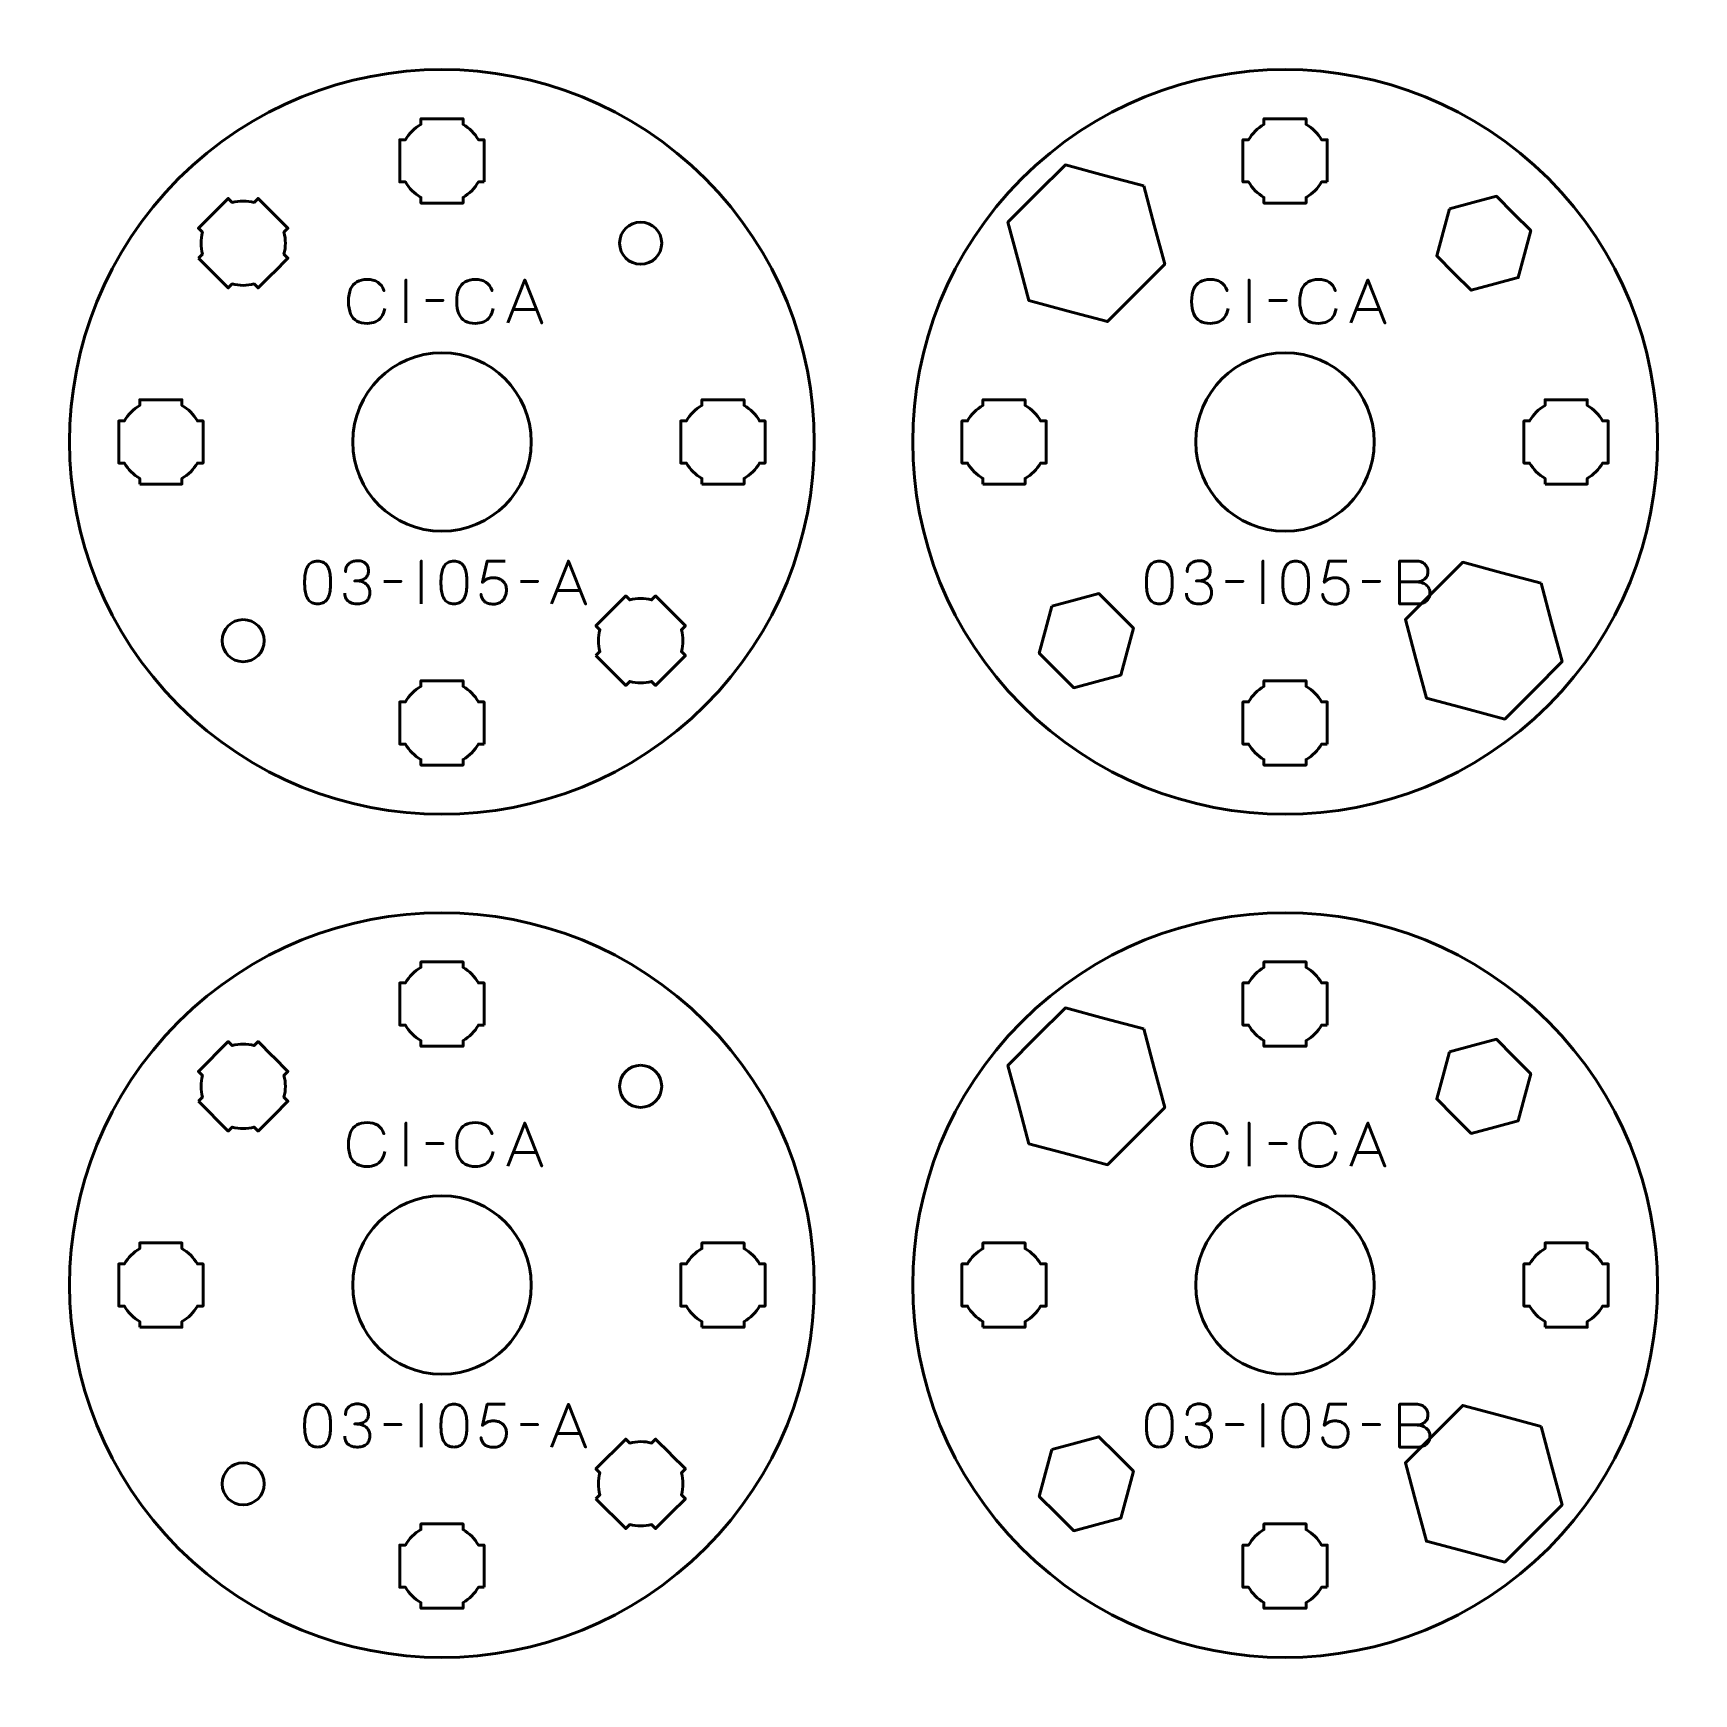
# Model space of a CAD drawing. Header units: centimetres. Extents: x -16.4 to -4.6, y -20.8 to -8.9.
import ezdxf

# ---------------------------------------------------------------- set-up
doc = ezdxf.new("R2010")
doc.units = ezdxf.units.CM
doc.header["$MEASUREMENT"] = 0
doc.layers.add('Layer 1', color=7, linetype='Continuous')

msp = doc.modelspace()

# ---------------------------------------------------------------- linework, layer by layer
at = {"layer": 'Layer 1', "color": 250, "lineweight": 53}
for centre in [(-13.50002, -11.85001), (-7.50002, -11.85001), (-13.50002, -17.85001), (-7.50002, -17.85001)]:
    msp.add_ellipse(centre, major_axis=(0, 0.635), ratio=1, dxfattribs=at)
at = {"layer": 'Layer 1', "lineweight": 53}
for points, knots in [([(-15.37382, -9.97616), (-14.33912, -8.94146), (-12.66088, -8.94146), (-11.62615, -9.97619), (-11.62615, -9.97619), (-10.59145, -11.01089), (-10.59145, -12.68913), (-11.62615, -13.72383), (-11.62615, -13.72383), (-12.66088, -14.75855), (-14.33912, -14.75855), (-15.37382, -13.72385), (-15.37382, -13.72385), (-16.40855, -12.68913), (-16.40855, -11.01089), (-15.37382, -9.97616)], [0, 0, 0, 0, 0.25, 0.25, 0.25, 0.25, 0.5, 0.5, 0.5, 0.5, 0.75, 0.75, 0.75, 0.75, 1, 1, 1, 1]), ([(-5.62616, -9.97618), (-4.59146, -11.01088), (-4.59146, -12.68912), (-5.62619, -13.72385), (-5.62619, -13.72385), (-6.66089, -14.75855), (-8.33913, -14.75855), (-9.37383, -13.72385), (-9.37383, -13.72385), (-10.40855, -12.68912), (-10.40855, -11.01088), (-9.37385, -9.97618), (-9.37385, -9.97618), (-8.33913, -8.94145), (-6.66089, -8.94145), (-5.62616, -9.97618)], [0, 0, 0, 0, 0.25, 0.25, 0.25, 0.25, 0.5, 0.5, 0.5, 0.5, 0.75, 0.75, 0.75, 0.75, 1, 1, 1, 1]), ([(-13.19997, -9.99998), (-13.19997, -9.99998), (-13.24017, -9.99998), (-13.24017, -9.99998), (-13.24017, -9.99998), (-13.2665, -10.0455), (-13.30446, -10.08343), (-13.34997, -10.10976), (-13.34997, -10.10976), (-13.34997, -10.10976), (-13.34997, -10.14998), (-13.34997, -10.14998), (-13.34997, -10.14998), (-13.34997, -10.14998), (-13.64997, -10.14998), (-13.64997, -10.14998), (-13.64997, -10.14998), (-13.64997, -10.14998), (-13.64997, -10.10979), (-13.64997, -10.10979), (-13.64997, -10.10979), (-13.6955, -10.08346), (-13.73349, -10.04551), (-13.75985, -9.99998), (-13.75985, -9.99998), (-13.75985, -9.99998), (-13.79997, -9.99998), (-13.79997, -9.99998), (-13.79997, -9.99998), (-13.79997, -9.99998), (-13.79997, -9.85456), (-13.79997, -9.85456), (-13.79997, -9.85456), (-13.79997, -9.85456), (-13.80003, -9.84991), (-13.80003, -9.84991), (-13.80003, -9.84991), (-13.80003, -9.84991), (-13.79997, -9.84527), (-13.79997, -9.84527), (-13.79997, -9.84527), (-13.79997, -9.84527), (-13.79997, -9.69998), (-13.79997, -9.69998), (-13.79997, -9.69998), (-13.79997, -9.69998), (-13.7599, -9.69998), (-13.7599, -9.69998), (-13.7599, -9.69998), (-13.73355, -9.65441), (-13.69555, -9.6164), (-13.64997, -9.59004), (-13.64997, -9.59004), (-13.64997, -9.59004), (-13.64997, -9.54998), (-13.64997, -9.54998), (-13.64997, -9.54998), (-13.64997, -9.54998), (-13.50669, -9.54998), (-13.50669, -9.54998), (-13.50669, -9.54998), (-13.50669, -9.54998), (-13.50002, -9.5499), (-13.50002, -9.5499), (-13.50002, -9.5499), (-13.50002, -9.5499), (-13.49334, -9.54998), (-13.49334, -9.54998), (-13.49334, -9.54998), (-13.49334, -9.54998), (-13.34997, -9.54998), (-13.34997, -9.54998), (-13.34997, -9.54998), (-13.34997, -9.54998), (-13.34997, -9.59008), (-13.34997, -9.59008), (-13.34997, -9.59008), (-13.30443, -9.61644), (-13.26645, -9.65443), (-13.24012, -9.69998), (-13.24012, -9.69998), (-13.24012, -9.69998), (-13.19997, -9.69998), (-13.19997, -9.69998), (-13.19997, -9.69998), (-13.19997, -9.69998), (-13.19997, -9.99998), (-13.19997, -9.99998)], [0, 0, 0, 0, 0.04545455, 0.04545455, 0.04545455, 0.04545455, 0.09090909, 0.09090909, 0.09090909, 0.09090909, 0.13636364, 0.13636364, 0.13636364, 0.13636364, 0.18181818, 0.18181818, 0.18181818, 0.18181818, 0.22727273, 0.22727273, 0.22727273, 0.22727273, 0.27272727, 0.27272727, 0.27272727, 0.27272727, 0.31818182, 0.31818182, 0.31818182, 0.31818182, 0.36363636, 0.36363636, 0.36363636, 0.36363636, 0.40909091, 0.40909091, 0.40909091, 0.40909091, 0.45454545, 0.45454545, 0.45454545, 0.45454545, 0.5, 0.5, 0.5, 0.5, 0.54545455, 0.54545455, 0.54545455, 0.54545455, 0.59090909, 0.59090909, 0.59090909, 0.59090909, 0.63636364, 0.63636364, 0.63636364, 0.63636364, 0.68181818, 0.68181818, 0.68181818, 0.68181818, 0.72727273, 0.72727273, 0.72727273, 0.72727273, 0.77272727, 0.77272727, 0.77272727, 0.77272727, 0.81818182, 0.81818182, 0.81818182, 0.81818182, 0.86363636, 0.86363636, 0.86363636, 0.86363636, 0.90909091, 0.90909091, 0.90909091, 0.90909091, 0.95454545, 0.95454545, 0.95454545, 0.95454545, 1, 1, 1, 1]), ([(-7.19997, -9.99998), (-7.19997, -9.99998), (-7.24017, -9.99998), (-7.24017, -9.99998), (-7.24017, -9.99998), (-7.2665, -10.0455), (-7.30446, -10.08343), (-7.34997, -10.10976), (-7.34997, -10.10976), (-7.34997, -10.10976), (-7.34997, -10.14998), (-7.34997, -10.14998), (-7.34997, -10.14998), (-7.34997, -10.14998), (-7.64997, -10.14998), (-7.64997, -10.14998), (-7.64997, -10.14998), (-7.64997, -10.14998), (-7.64997, -10.10979), (-7.64997, -10.10979), (-7.64997, -10.10979), (-7.6955, -10.08346), (-7.73349, -10.04551), (-7.75985, -9.99998), (-7.75985, -9.99998), (-7.75985, -9.99998), (-7.79997, -9.99998), (-7.79997, -9.99998), (-7.79997, -9.99998), (-7.79997, -9.99998), (-7.79997, -9.85456), (-7.79997, -9.85456), (-7.79997, -9.85456), (-7.79997, -9.85456), (-7.80003, -9.84991), (-7.80003, -9.84991), (-7.80003, -9.84991), (-7.80003, -9.84991), (-7.79997, -9.84527), (-7.79997, -9.84527), (-7.79997, -9.84527), (-7.79997, -9.84527), (-7.79997, -9.69998), (-7.79997, -9.69998), (-7.79997, -9.69998), (-7.79997, -9.69998), (-7.7599, -9.69998), (-7.7599, -9.69998), (-7.7599, -9.69998), (-7.73355, -9.65441), (-7.69555, -9.6164), (-7.64997, -9.59004), (-7.64997, -9.59004), (-7.64997, -9.59004), (-7.64997, -9.54998), (-7.64997, -9.54998), (-7.64997, -9.54998), (-7.64997, -9.54998), (-7.50669, -9.54998), (-7.50669, -9.54998), (-7.50669, -9.54998), (-7.50669, -9.54998), (-7.50002, -9.5499), (-7.50002, -9.5499), (-7.50002, -9.5499), (-7.50002, -9.5499), (-7.49334, -9.54998), (-7.49334, -9.54998), (-7.49334, -9.54998), (-7.49334, -9.54998), (-7.34997, -9.54998), (-7.34997, -9.54998), (-7.34997, -9.54998), (-7.34997, -9.54998), (-7.34997, -9.59008), (-7.34997, -9.59008), (-7.34997, -9.59008), (-7.30443, -9.61644), (-7.26645, -9.65443), (-7.24012, -9.69998), (-7.24012, -9.69998), (-7.24012, -9.69998), (-7.19997, -9.69998), (-7.19997, -9.69998), (-7.19997, -9.69998), (-7.19997, -9.69998), (-7.19997, -9.99998), (-7.19997, -9.99998)], [0, 0, 0, 0, 0.04545455, 0.04545455, 0.04545455, 0.04545455, 0.09090909, 0.09090909, 0.09090909, 0.09090909, 0.13636364, 0.13636364, 0.13636364, 0.13636364, 0.18181818, 0.18181818, 0.18181818, 0.18181818, 0.22727273, 0.22727273, 0.22727273, 0.22727273, 0.27272727, 0.27272727, 0.27272727, 0.27272727, 0.31818182, 0.31818182, 0.31818182, 0.31818182, 0.36363636, 0.36363636, 0.36363636, 0.36363636, 0.40909091, 0.40909091, 0.40909091, 0.40909091, 0.45454545, 0.45454545, 0.45454545, 0.45454545, 0.5, 0.5, 0.5, 0.5, 0.54545455, 0.54545455, 0.54545455, 0.54545455, 0.59090909, 0.59090909, 0.59090909, 0.59090909, 0.63636364, 0.63636364, 0.63636364, 0.63636364, 0.68181818, 0.68181818, 0.68181818, 0.68181818, 0.72727273, 0.72727273, 0.72727273, 0.72727273, 0.77272727, 0.77272727, 0.77272727, 0.77272727, 0.81818182, 0.81818182, 0.81818182, 0.81818182, 0.86363636, 0.86363636, 0.86363636, 0.86363636, 0.90909091, 0.90909091, 0.90909091, 0.90909091, 0.95454545, 0.95454545, 0.95454545, 0.95454545, 1, 1, 1, 1]), ([(-8.50598, -10.02754), (-8.50598, -10.02754), (-8.43126, -10.30637), (-8.43126, -10.30637), (-8.43126, -10.30637), (-8.43126, -10.30637), (-8.35655, -10.58522), (-8.35655, -10.58522), (-8.35655, -10.58522), (-8.35655, -10.58522), (-8.56067, -10.78934), (-8.56067, -10.78934), (-8.56067, -10.78934), (-8.56067, -10.78934), (-8.76479, -10.99346), (-8.76479, -10.99346), (-8.76479, -10.99346), (-8.76479, -10.99346), (-9.04364, -10.91875), (-9.04364, -10.91875), (-9.04364, -10.91875), (-9.04364, -10.91875), (-9.32247, -10.84403), (-9.32247, -10.84403), (-9.32247, -10.84403), (-9.32247, -10.84403), (-9.39718, -10.5652), (-9.39718, -10.5652), (-9.39718, -10.5652), (-9.39718, -10.5652), (-9.4719, -10.28636), (-9.4719, -10.28636), (-9.4719, -10.28636), (-9.4719, -10.28636), (-9.26778, -10.08223), (-9.26778, -10.08223), (-9.26778, -10.08223), (-9.26778, -10.08223), (-9.06365, -9.87811), (-9.06365, -9.87811), (-9.06365, -9.87811), (-9.06365, -9.87811), (-8.78481, -9.95283), (-8.78481, -9.95283), (-8.78481, -9.95283), (-8.78481, -9.95283), (-8.50598, -10.02754), (-8.50598, -10.02754)], [0, 0, 0, 0, 0.08333333, 0.08333333, 0.08333333, 0.08333333, 0.16666667, 0.16666667, 0.16666667, 0.16666667, 0.25, 0.25, 0.25, 0.25, 0.33333333, 0.33333333, 0.33333333, 0.33333333, 0.41666667, 0.41666667, 0.41666667, 0.41666667, 0.5, 0.5, 0.5, 0.5, 0.58333333, 0.58333333, 0.58333333, 0.58333333, 0.66666667, 0.66666667, 0.66666667, 0.66666667, 0.75, 0.75, 0.75, 0.75, 0.83333333, 0.83333333, 0.83333333, 0.83333333, 0.91666667, 0.91666667, 0.91666667, 0.91666667, 1, 1, 1, 1]), ([(-15.23245, -10.54182), (-15.23245, -10.54182), (-15.20403, -10.51339), (-15.20403, -10.51339), (-15.20403, -10.51339), (-15.2176, -10.46259), (-15.21758, -10.40893), (-15.20401, -10.35813), (-15.20401, -10.35813), (-15.20401, -10.35813), (-15.23245, -10.32969), (-15.23245, -10.32969), (-15.23245, -10.32969), (-15.23245, -10.32969), (-15.02032, -10.11756), (-15.02032, -10.11756), (-15.02032, -10.11756), (-15.02032, -10.11756), (-14.9919, -10.14597), (-14.9919, -10.14597), (-14.9919, -10.14597), (-14.94109, -10.1324), (-14.88739, -10.13237), (-14.83656, -10.14593), (-14.83656, -10.14593), (-14.83656, -10.14593), (-14.80819, -10.11756), (-14.80819, -10.11756), (-14.80819, -10.11756), (-14.80819, -10.11756), (-14.70536, -10.22038), (-14.70536, -10.22038), (-14.70536, -10.22038), (-14.70536, -10.22038), (-14.70203, -10.22363), (-14.70203, -10.22363), (-14.70203, -10.22363), (-14.70203, -10.22363), (-14.69879, -10.22695), (-14.69879, -10.22695), (-14.69879, -10.22695), (-14.69879, -10.22695), (-14.59606, -10.32969), (-14.59606, -10.32969), (-14.59606, -10.32969), (-14.59606, -10.32969), (-14.62439, -10.35802), (-14.62439, -10.35802), (-14.62439, -10.35802), (-14.6108, -10.40888), (-14.61079, -10.46262), (-14.62438, -10.51349), (-14.62438, -10.51349), (-14.62438, -10.51349), (-14.59606, -10.54182), (-14.59606, -10.54182), (-14.59606, -10.54182), (-14.59606, -10.54182), (-14.69737, -10.64313), (-14.69737, -10.64313), (-14.69737, -10.64313), (-14.69737, -10.64313), (-14.70203, -10.64791), (-14.70203, -10.64791), (-14.70203, -10.64791), (-14.70203, -10.64791), (-14.70681, -10.65257), (-14.70681, -10.65257), (-14.70681, -10.65257), (-14.70681, -10.65257), (-14.80819, -10.75395), (-14.80819, -10.75395), (-14.80819, -10.75395), (-14.80819, -10.75395), (-14.83654, -10.7256), (-14.83654, -10.7256), (-14.83654, -10.7256), (-14.88739, -10.73916), (-14.9411, -10.73915), (-14.99193, -10.72556), (-14.99193, -10.72556), (-14.99193, -10.72556), (-15.02032, -10.75395), (-15.02032, -10.75395), (-15.02032, -10.75395), (-15.02032, -10.75395), (-15.23245, -10.54182), (-15.23245, -10.54182)], [0, 0, 0, 0, 0.04545455, 0.04545455, 0.04545455, 0.04545455, 0.09090909, 0.09090909, 0.09090909, 0.09090909, 0.13636364, 0.13636364, 0.13636364, 0.13636364, 0.18181818, 0.18181818, 0.18181818, 0.18181818, 0.22727273, 0.22727273, 0.22727273, 0.22727273, 0.27272727, 0.27272727, 0.27272727, 0.27272727, 0.31818182, 0.31818182, 0.31818182, 0.31818182, 0.36363636, 0.36363636, 0.36363636, 0.36363636, 0.40909091, 0.40909091, 0.40909091, 0.40909091, 0.45454545, 0.45454545, 0.45454545, 0.45454545, 0.5, 0.5, 0.5, 0.5, 0.54545455, 0.54545455, 0.54545455, 0.54545455, 0.59090909, 0.59090909, 0.59090909, 0.59090909, 0.63636364, 0.63636364, 0.63636364, 0.63636364, 0.68181818, 0.68181818, 0.68181818, 0.68181818, 0.72727273, 0.72727273, 0.72727273, 0.72727273, 0.77272727, 0.77272727, 0.77272727, 0.77272727, 0.81818182, 0.81818182, 0.81818182, 0.81818182, 0.86363636, 0.86363636, 0.86363636, 0.86363636, 0.90909091, 0.90909091, 0.90909091, 0.90909091, 0.95454545, 0.95454545, 0.95454545, 0.95454545, 1, 1, 1, 1]), ([(-6.33075, -10.19084), (-6.33075, -10.19084), (-6.16345, -10.14601), (-6.16345, -10.14601), (-6.16345, -10.14601), (-6.16345, -10.14601), (-5.99614, -10.10118), (-5.99614, -10.10118), (-5.99614, -10.10118), (-5.99614, -10.10118), (-5.87367, -10.22366), (-5.87367, -10.22366), (-5.87367, -10.22366), (-5.87367, -10.22366), (-5.75119, -10.34613), (-5.75119, -10.34613), (-5.75119, -10.34613), (-5.75119, -10.34613), (-5.79602, -10.51344), (-5.79602, -10.51344), (-5.79602, -10.51344), (-5.79602, -10.51344), (-5.84085, -10.68074), (-5.84085, -10.68074), (-5.84085, -10.68074), (-5.84085, -10.68074), (-6.00815, -10.72557), (-6.00815, -10.72557), (-6.00815, -10.72557), (-6.00815, -10.72557), (-6.17546, -10.7704), (-6.17546, -10.7704), (-6.17546, -10.7704), (-6.17546, -10.7704), (-6.29793, -10.64792), (-6.29793, -10.64792), (-6.29793, -10.64792), (-6.29793, -10.64792), (-6.42041, -10.52545), (-6.42041, -10.52545), (-6.42041, -10.52545), (-6.42041, -10.52545), (-6.37558, -10.35814), (-6.37558, -10.35814), (-6.37558, -10.35814), (-6.37558, -10.35814), (-6.33075, -10.19084), (-6.33075, -10.19084)], [0, 0, 0, 0, 0.08333333, 0.08333333, 0.08333333, 0.08333333, 0.16666667, 0.16666667, 0.16666667, 0.16666667, 0.25, 0.25, 0.25, 0.25, 0.33333333, 0.33333333, 0.33333333, 0.33333333, 0.41666667, 0.41666667, 0.41666667, 0.41666667, 0.5, 0.5, 0.5, 0.5, 0.58333333, 0.58333333, 0.58333333, 0.58333333, 0.66666667, 0.66666667, 0.66666667, 0.66666667, 0.75, 0.75, 0.75, 0.75, 0.83333333, 0.83333333, 0.83333333, 0.83333333, 0.91666667, 0.91666667, 0.91666667, 0.91666667, 1, 1, 1, 1]), ([(-12.0858, -10.28578), (-12.00297, -10.28578), (-11.9358, -10.35295), (-11.9358, -10.43578), (-11.9358, -10.43578), (-11.9358, -10.51861), (-12.00297, -10.58578), (-12.0858, -10.58578), (-12.0858, -10.58578), (-12.16863, -10.58578), (-12.2358, -10.51861), (-12.2358, -10.43578), (-12.2358, -10.43578), (-12.2358, -10.35295), (-12.16863, -10.28578), (-12.0858, -10.28578)], [0, 0, 0, 0, 0.25, 0.25, 0.25, 0.25, 0.5, 0.5, 0.5, 0.5, 0.75, 0.75, 0.75, 0.75, 1, 1, 1, 1]), ([(-15.65004, -12.14997), (-15.65004, -12.14997), (-15.65004, -12.10977), (-15.65004, -12.10977), (-15.65004, -12.10977), (-15.69556, -12.08344), (-15.73349, -12.04548), (-15.75982, -11.99997), (-15.75982, -11.99997), (-15.75982, -11.99997), (-15.80004, -11.99997), (-15.80004, -11.99997), (-15.80004, -11.99997), (-15.80004, -11.99997), (-15.80004, -11.69997), (-15.80004, -11.69997), (-15.80004, -11.69997), (-15.80004, -11.69997), (-15.75985, -11.69997), (-15.75985, -11.69997), (-15.75985, -11.69997), (-15.73352, -11.65444), (-15.69557, -11.61645), (-15.65004, -11.59009), (-15.65004, -11.59009), (-15.65004, -11.59009), (-15.65004, -11.54997), (-15.65004, -11.54997), (-15.65004, -11.54997), (-15.65004, -11.54997), (-15.50462, -11.54997), (-15.50462, -11.54997), (-15.50462, -11.54997), (-15.50462, -11.54997), (-15.49997, -11.54991), (-15.49997, -11.54991), (-15.49997, -11.54991), (-15.49997, -11.54991), (-15.49533, -11.54997), (-15.49533, -11.54997), (-15.49533, -11.54997), (-15.49533, -11.54997), (-15.35004, -11.54997), (-15.35004, -11.54997), (-15.35004, -11.54997), (-15.35004, -11.54997), (-15.35004, -11.59004), (-15.35004, -11.59004), (-15.35004, -11.59004), (-15.30447, -11.61639), (-15.26646, -11.65439), (-15.2401, -11.69997), (-15.2401, -11.69997), (-15.2401, -11.69997), (-15.20004, -11.69997), (-15.20004, -11.69997), (-15.20004, -11.69997), (-15.20004, -11.69997), (-15.20004, -11.84325), (-15.20004, -11.84325), (-15.20004, -11.84325), (-15.20004, -11.84325), (-15.19996, -11.84992), (-15.19996, -11.84992), (-15.19996, -11.84992), (-15.19996, -11.84992), (-15.20004, -11.8566), (-15.20004, -11.8566), (-15.20004, -11.8566), (-15.20004, -11.8566), (-15.20004, -11.99997), (-15.20004, -11.99997), (-15.20004, -11.99997), (-15.20004, -11.99997), (-15.24014, -11.99997), (-15.24014, -11.99997), (-15.24014, -11.99997), (-15.2665, -12.04551), (-15.30449, -12.08349), (-15.35004, -12.10982), (-15.35004, -12.10982), (-15.35004, -12.10982), (-15.35004, -12.14997), (-15.35004, -12.14997), (-15.35004, -12.14997), (-15.35004, -12.14997), (-15.65004, -12.14997), (-15.65004, -12.14997)], [0, 0, 0, 0, 0.04545455, 0.04545455, 0.04545455, 0.04545455, 0.09090909, 0.09090909, 0.09090909, 0.09090909, 0.13636364, 0.13636364, 0.13636364, 0.13636364, 0.18181818, 0.18181818, 0.18181818, 0.18181818, 0.22727273, 0.22727273, 0.22727273, 0.22727273, 0.27272727, 0.27272727, 0.27272727, 0.27272727, 0.31818182, 0.31818182, 0.31818182, 0.31818182, 0.36363636, 0.36363636, 0.36363636, 0.36363636, 0.40909091, 0.40909091, 0.40909091, 0.40909091, 0.45454545, 0.45454545, 0.45454545, 0.45454545, 0.5, 0.5, 0.5, 0.5, 0.54545455, 0.54545455, 0.54545455, 0.54545455, 0.59090909, 0.59090909, 0.59090909, 0.59090909, 0.63636364, 0.63636364, 0.63636364, 0.63636364, 0.68181818, 0.68181818, 0.68181818, 0.68181818, 0.72727273, 0.72727273, 0.72727273, 0.72727273, 0.77272727, 0.77272727, 0.77272727, 0.77272727, 0.81818182, 0.81818182, 0.81818182, 0.81818182, 0.86363636, 0.86363636, 0.86363636, 0.86363636, 0.90909091, 0.90909091, 0.90909091, 0.90909091, 0.95454545, 0.95454545, 0.95454545, 0.95454545, 1, 1, 1, 1]), ([(-11.65004, -12.14997), (-11.65004, -12.14997), (-11.65004, -12.10977), (-11.65004, -12.10977), (-11.65004, -12.10977), (-11.69556, -12.08344), (-11.73349, -12.04548), (-11.75982, -11.99997), (-11.75982, -11.99997), (-11.75982, -11.99997), (-11.80004, -11.99997), (-11.80004, -11.99997), (-11.80004, -11.99997), (-11.80004, -11.99997), (-11.80004, -11.69997), (-11.80004, -11.69997), (-11.80004, -11.69997), (-11.80004, -11.69997), (-11.75985, -11.69997), (-11.75985, -11.69997), (-11.75985, -11.69997), (-11.73352, -11.65444), (-11.69557, -11.61645), (-11.65004, -11.59009), (-11.65004, -11.59009), (-11.65004, -11.59009), (-11.65004, -11.54997), (-11.65004, -11.54997), (-11.65004, -11.54997), (-11.65004, -11.54997), (-11.50462, -11.54997), (-11.50462, -11.54997), (-11.50462, -11.54997), (-11.50462, -11.54997), (-11.49997, -11.54991), (-11.49997, -11.54991), (-11.49997, -11.54991), (-11.49997, -11.54991), (-11.49533, -11.54997), (-11.49533, -11.54997), (-11.49533, -11.54997), (-11.49533, -11.54997), (-11.35004, -11.54997), (-11.35004, -11.54997), (-11.35004, -11.54997), (-11.35004, -11.54997), (-11.35004, -11.59004), (-11.35004, -11.59004), (-11.35004, -11.59004), (-11.30447, -11.61639), (-11.26646, -11.65439), (-11.2401, -11.69997), (-11.2401, -11.69997), (-11.2401, -11.69997), (-11.20004, -11.69997), (-11.20004, -11.69997), (-11.20004, -11.69997), (-11.20004, -11.69997), (-11.20004, -11.84325), (-11.20004, -11.84325), (-11.20004, -11.84325), (-11.20004, -11.84325), (-11.19996, -11.84992), (-11.19996, -11.84992), (-11.19996, -11.84992), (-11.19996, -11.84992), (-11.20004, -11.8566), (-11.20004, -11.8566), (-11.20004, -11.8566), (-11.20004, -11.8566), (-11.20004, -11.99997), (-11.20004, -11.99997), (-11.20004, -11.99997), (-11.20004, -11.99997), (-11.24014, -11.99997), (-11.24014, -11.99997), (-11.24014, -11.99997), (-11.2665, -12.04551), (-11.30449, -12.08349), (-11.35004, -12.10982), (-11.35004, -12.10982), (-11.35004, -12.10982), (-11.35004, -12.14997), (-11.35004, -12.14997), (-11.35004, -12.14997), (-11.35004, -12.14997), (-11.65004, -12.14997), (-11.65004, -12.14997)], [0, 0, 0, 0, 0.04545455, 0.04545455, 0.04545455, 0.04545455, 0.09090909, 0.09090909, 0.09090909, 0.09090909, 0.13636364, 0.13636364, 0.13636364, 0.13636364, 0.18181818, 0.18181818, 0.18181818, 0.18181818, 0.22727273, 0.22727273, 0.22727273, 0.22727273, 0.27272727, 0.27272727, 0.27272727, 0.27272727, 0.31818182, 0.31818182, 0.31818182, 0.31818182, 0.36363636, 0.36363636, 0.36363636, 0.36363636, 0.40909091, 0.40909091, 0.40909091, 0.40909091, 0.45454545, 0.45454545, 0.45454545, 0.45454545, 0.5, 0.5, 0.5, 0.5, 0.54545455, 0.54545455, 0.54545455, 0.54545455, 0.59090909, 0.59090909, 0.59090909, 0.59090909, 0.63636364, 0.63636364, 0.63636364, 0.63636364, 0.68181818, 0.68181818, 0.68181818, 0.68181818, 0.72727273, 0.72727273, 0.72727273, 0.72727273, 0.77272727, 0.77272727, 0.77272727, 0.77272727, 0.81818182, 0.81818182, 0.81818182, 0.81818182, 0.86363636, 0.86363636, 0.86363636, 0.86363636, 0.90909091, 0.90909091, 0.90909091, 0.90909091, 0.95454545, 0.95454545, 0.95454545, 0.95454545, 1, 1, 1, 1]), ([(-9.65004, -12.14997), (-9.65004, -12.14997), (-9.65004, -12.10977), (-9.65004, -12.10977), (-9.65004, -12.10977), (-9.69556, -12.08344), (-9.73349, -12.04548), (-9.75982, -11.99997), (-9.75982, -11.99997), (-9.75982, -11.99997), (-9.80004, -11.99997), (-9.80004, -11.99997), (-9.80004, -11.99997), (-9.80004, -11.99997), (-9.80004, -11.69997), (-9.80004, -11.69997), (-9.80004, -11.69997), (-9.80004, -11.69997), (-9.75985, -11.69997), (-9.75985, -11.69997), (-9.75985, -11.69997), (-9.73352, -11.65444), (-9.69557, -11.61645), (-9.65004, -11.59009), (-9.65004, -11.59009), (-9.65004, -11.59009), (-9.65004, -11.54997), (-9.65004, -11.54997), (-9.65004, -11.54997), (-9.65004, -11.54997), (-9.50462, -11.54997), (-9.50462, -11.54997), (-9.50462, -11.54997), (-9.50462, -11.54997), (-9.49997, -11.54991), (-9.49997, -11.54991), (-9.49997, -11.54991), (-9.49997, -11.54991), (-9.49533, -11.54997), (-9.49533, -11.54997), (-9.49533, -11.54997), (-9.49533, -11.54997), (-9.35004, -11.54997), (-9.35004, -11.54997), (-9.35004, -11.54997), (-9.35004, -11.54997), (-9.35004, -11.59004), (-9.35004, -11.59004), (-9.35004, -11.59004), (-9.30447, -11.61639), (-9.26646, -11.65439), (-9.2401, -11.69997), (-9.2401, -11.69997), (-9.2401, -11.69997), (-9.20004, -11.69997), (-9.20004, -11.69997), (-9.20004, -11.69997), (-9.20004, -11.69997), (-9.20004, -11.84325), (-9.20004, -11.84325), (-9.20004, -11.84325), (-9.20004, -11.84325), (-9.19996, -11.84992), (-9.19996, -11.84992), (-9.19996, -11.84992), (-9.19996, -11.84992), (-9.20004, -11.8566), (-9.20004, -11.8566), (-9.20004, -11.8566), (-9.20004, -11.8566), (-9.20004, -11.99997), (-9.20004, -11.99997), (-9.20004, -11.99997), (-9.20004, -11.99997), (-9.24014, -11.99997), (-9.24014, -11.99997), (-9.24014, -11.99997), (-9.2665, -12.04551), (-9.30449, -12.08349), (-9.35004, -12.10982), (-9.35004, -12.10982), (-9.35004, -12.10982), (-9.35004, -12.14997), (-9.35004, -12.14997), (-9.35004, -12.14997), (-9.35004, -12.14997), (-9.65004, -12.14997), (-9.65004, -12.14997)], [0, 0, 0, 0, 0.04545455, 0.04545455, 0.04545455, 0.04545455, 0.09090909, 0.09090909, 0.09090909, 0.09090909, 0.13636364, 0.13636364, 0.13636364, 0.13636364, 0.18181818, 0.18181818, 0.18181818, 0.18181818, 0.22727273, 0.22727273, 0.22727273, 0.22727273, 0.27272727, 0.27272727, 0.27272727, 0.27272727, 0.31818182, 0.31818182, 0.31818182, 0.31818182, 0.36363636, 0.36363636, 0.36363636, 0.36363636, 0.40909091, 0.40909091, 0.40909091, 0.40909091, 0.45454545, 0.45454545, 0.45454545, 0.45454545, 0.5, 0.5, 0.5, 0.5, 0.54545455, 0.54545455, 0.54545455, 0.54545455, 0.59090909, 0.59090909, 0.59090909, 0.59090909, 0.63636364, 0.63636364, 0.63636364, 0.63636364, 0.68181818, 0.68181818, 0.68181818, 0.68181818, 0.72727273, 0.72727273, 0.72727273, 0.72727273, 0.77272727, 0.77272727, 0.77272727, 0.77272727, 0.81818182, 0.81818182, 0.81818182, 0.81818182, 0.86363636, 0.86363636, 0.86363636, 0.86363636, 0.90909091, 0.90909091, 0.90909091, 0.90909091, 0.95454545, 0.95454545, 0.95454545, 0.95454545, 1, 1, 1, 1]), ([(-5.65004, -12.14997), (-5.65004, -12.14997), (-5.65004, -12.10977), (-5.65004, -12.10977), (-5.65004, -12.10977), (-5.69556, -12.08344), (-5.73349, -12.04548), (-5.75982, -11.99997), (-5.75982, -11.99997), (-5.75982, -11.99997), (-5.80004, -11.99997), (-5.80004, -11.99997), (-5.80004, -11.99997), (-5.80004, -11.99997), (-5.80004, -11.69997), (-5.80004, -11.69997), (-5.80004, -11.69997), (-5.80004, -11.69997), (-5.75985, -11.69997), (-5.75985, -11.69997), (-5.75985, -11.69997), (-5.73352, -11.65444), (-5.69557, -11.61645), (-5.65004, -11.59009), (-5.65004, -11.59009), (-5.65004, -11.59009), (-5.65004, -11.54997), (-5.65004, -11.54997), (-5.65004, -11.54997), (-5.65004, -11.54997), (-5.50462, -11.54997), (-5.50462, -11.54997), (-5.50462, -11.54997), (-5.50462, -11.54997), (-5.49997, -11.54991), (-5.49997, -11.54991), (-5.49997, -11.54991), (-5.49997, -11.54991), (-5.49533, -11.54997), (-5.49533, -11.54997), (-5.49533, -11.54997), (-5.49533, -11.54997), (-5.35004, -11.54997), (-5.35004, -11.54997), (-5.35004, -11.54997), (-5.35004, -11.54997), (-5.35004, -11.59004), (-5.35004, -11.59004), (-5.35004, -11.59004), (-5.30447, -11.61639), (-5.26646, -11.65439), (-5.2401, -11.69997), (-5.2401, -11.69997), (-5.2401, -11.69997), (-5.20004, -11.69997), (-5.20004, -11.69997), (-5.20004, -11.69997), (-5.20004, -11.69997), (-5.20004, -11.84325), (-5.20004, -11.84325), (-5.20004, -11.84325), (-5.20004, -11.84325), (-5.19996, -11.84992), (-5.19996, -11.84992), (-5.19996, -11.84992), (-5.19996, -11.84992), (-5.20004, -11.8566), (-5.20004, -11.8566), (-5.20004, -11.8566), (-5.20004, -11.8566), (-5.20004, -11.99997), (-5.20004, -11.99997), (-5.20004, -11.99997), (-5.20004, -11.99997), (-5.24014, -11.99997), (-5.24014, -11.99997), (-5.24014, -11.99997), (-5.2665, -12.04551), (-5.30449, -12.08349), (-5.35004, -12.10982), (-5.35004, -12.10982), (-5.35004, -12.10982), (-5.35004, -12.14997), (-5.35004, -12.14997), (-5.35004, -12.14997), (-5.35004, -12.14997), (-5.65004, -12.14997), (-5.65004, -12.14997)], [0, 0, 0, 0, 0.04545455, 0.04545455, 0.04545455, 0.04545455, 0.09090909, 0.09090909, 0.09090909, 0.09090909, 0.13636364, 0.13636364, 0.13636364, 0.13636364, 0.18181818, 0.18181818, 0.18181818, 0.18181818, 0.22727273, 0.22727273, 0.22727273, 0.22727273, 0.27272727, 0.27272727, 0.27272727, 0.27272727, 0.31818182, 0.31818182, 0.31818182, 0.31818182, 0.36363636, 0.36363636, 0.36363636, 0.36363636, 0.40909091, 0.40909091, 0.40909091, 0.40909091, 0.45454545, 0.45454545, 0.45454545, 0.45454545, 0.5, 0.5, 0.5, 0.5, 0.54545455, 0.54545455, 0.54545455, 0.54545455, 0.59090909, 0.59090909, 0.59090909, 0.59090909, 0.63636364, 0.63636364, 0.63636364, 0.63636364, 0.68181818, 0.68181818, 0.68181818, 0.68181818, 0.72727273, 0.72727273, 0.72727273, 0.72727273, 0.77272727, 0.77272727, 0.77272727, 0.77272727, 0.81818182, 0.81818182, 0.81818182, 0.81818182, 0.86363636, 0.86363636, 0.86363636, 0.86363636, 0.90909091, 0.90909091, 0.90909091, 0.90909091, 0.95454545, 0.95454545, 0.95454545, 0.95454545, 1, 1, 1, 1]), ([(-5.67755, -12.85597), (-5.67755, -12.85597), (-5.60284, -13.1348), (-5.60284, -13.1348), (-5.60284, -13.1348), (-5.60284, -13.1348), (-5.52812, -13.41364), (-5.52812, -13.41364), (-5.52812, -13.41364), (-5.52812, -13.41364), (-5.73224, -13.61777), (-5.73224, -13.61777), (-5.73224, -13.61777), (-5.73224, -13.61777), (-5.93637, -13.82189), (-5.93637, -13.82189), (-5.93637, -13.82189), (-5.93637, -13.82189), (-6.21521, -13.74717), (-6.21521, -13.74717), (-6.21521, -13.74717), (-6.21521, -13.74717), (-6.49404, -13.67246), (-6.49404, -13.67246), (-6.49404, -13.67246), (-6.49404, -13.67246), (-6.56876, -13.39363), (-6.56876, -13.39363), (-6.56876, -13.39363), (-6.56876, -13.39363), (-6.64347, -13.11478), (-6.64347, -13.11478), (-6.64347, -13.11478), (-6.64347, -13.11478), (-6.43935, -12.91066), (-6.43935, -12.91066), (-6.43935, -12.91066), (-6.43935, -12.91066), (-6.23523, -12.70654), (-6.23523, -12.70654), (-6.23523, -12.70654), (-6.23523, -12.70654), (-5.95638, -12.78125), (-5.95638, -12.78125), (-5.95638, -12.78125), (-5.95638, -12.78125), (-5.67755, -12.85597), (-5.67755, -12.85597)], [0, 0, 0, 0, 0.08333333, 0.08333333, 0.08333333, 0.08333333, 0.16666667, 0.16666667, 0.16666667, 0.16666667, 0.25, 0.25, 0.25, 0.25, 0.33333333, 0.33333333, 0.33333333, 0.33333333, 0.41666667, 0.41666667, 0.41666667, 0.41666667, 0.5, 0.5, 0.5, 0.5, 0.58333333, 0.58333333, 0.58333333, 0.58333333, 0.66666667, 0.66666667, 0.66666667, 0.66666667, 0.75, 0.75, 0.75, 0.75, 0.83333333, 0.83333333, 0.83333333, 0.83333333, 0.91666667, 0.91666667, 0.91666667, 0.91666667, 1, 1, 1, 1]), ([(-12.40403, -13.37025), (-12.40403, -13.37025), (-12.3756, -13.34182), (-12.3756, -13.34182), (-12.3756, -13.34182), (-12.38917, -13.29102), (-12.38915, -13.23735), (-12.37559, -13.18655), (-12.37559, -13.18655), (-12.37559, -13.18655), (-12.40403, -13.15812), (-12.40403, -13.15812), (-12.40403, -13.15812), (-12.40403, -13.15812), (-12.19189, -12.94598), (-12.19189, -12.94598), (-12.19189, -12.94598), (-12.19189, -12.94598), (-12.16348, -12.9744), (-12.16348, -12.9744), (-12.16348, -12.9744), (-12.11266, -12.96083), (-12.05897, -12.9608), (-12.00813, -12.97435), (-12.00813, -12.97435), (-12.00813, -12.97435), (-11.97976, -12.94598), (-11.97976, -12.94598), (-11.97976, -12.94598), (-11.97976, -12.94598), (-11.87694, -13.04881), (-11.87694, -13.04881), (-11.87694, -13.04881), (-11.87694, -13.04881), (-11.8736, -13.05206), (-11.8736, -13.05206), (-11.8736, -13.05206), (-11.8736, -13.05206), (-11.87037, -13.05538), (-11.87037, -13.05538), (-11.87037, -13.05538), (-11.87037, -13.05538), (-11.76763, -13.15812), (-11.76763, -13.15812), (-11.76763, -13.15812), (-11.76763, -13.15812), (-11.79596, -13.18645), (-11.79596, -13.18645), (-11.79596, -13.18645), (-11.78237, -13.2373), (-11.78237, -13.29105), (-11.79596, -13.34192), (-11.79596, -13.34192), (-11.79596, -13.34192), (-11.76763, -13.37025), (-11.76763, -13.37025), (-11.76763, -13.37025), (-11.76763, -13.37025), (-11.86895, -13.47156), (-11.86895, -13.47156), (-11.86895, -13.47156), (-11.86895, -13.47156), (-11.8736, -13.47633), (-11.8736, -13.47633), (-11.8736, -13.47633), (-11.8736, -13.47633), (-11.87838, -13.481), (-11.87838, -13.481), (-11.87838, -13.481), (-11.87838, -13.481), (-11.97976, -13.58238), (-11.97976, -13.58238), (-11.97976, -13.58238), (-11.97976, -13.58238), (-12.00812, -13.55402), (-12.00812, -13.55402), (-12.00812, -13.55402), (-12.05896, -13.56759), (-12.11268, -13.56758), (-12.1635, -13.55399), (-12.1635, -13.55399), (-12.1635, -13.55399), (-12.19189, -13.58238), (-12.19189, -13.58238), (-12.19189, -13.58238), (-12.19189, -13.58238), (-12.40403, -13.37025), (-12.40403, -13.37025)], [0, 0, 0, 0, 0.04545455, 0.04545455, 0.04545455, 0.04545455, 0.09090909, 0.09090909, 0.09090909, 0.09090909, 0.13636364, 0.13636364, 0.13636364, 0.13636364, 0.18181818, 0.18181818, 0.18181818, 0.18181818, 0.22727273, 0.22727273, 0.22727273, 0.22727273, 0.27272727, 0.27272727, 0.27272727, 0.27272727, 0.31818182, 0.31818182, 0.31818182, 0.31818182, 0.36363636, 0.36363636, 0.36363636, 0.36363636, 0.40909091, 0.40909091, 0.40909091, 0.40909091, 0.45454545, 0.45454545, 0.45454545, 0.45454545, 0.5, 0.5, 0.5, 0.5, 0.54545455, 0.54545455, 0.54545455, 0.54545455, 0.59090909, 0.59090909, 0.59090909, 0.59090909, 0.63636364, 0.63636364, 0.63636364, 0.63636364, 0.68181818, 0.68181818, 0.68181818, 0.68181818, 0.72727273, 0.72727273, 0.72727273, 0.72727273, 0.77272727, 0.77272727, 0.77272727, 0.77272727, 0.81818182, 0.81818182, 0.81818182, 0.81818182, 0.86363636, 0.86363636, 0.86363636, 0.86363636, 0.90909091, 0.90909091, 0.90909091, 0.90909091, 0.95454545, 0.95454545, 0.95454545, 0.95454545, 1, 1, 1, 1]), ([(-9.15917, -13.01925), (-9.15917, -13.01925), (-8.99187, -12.97442), (-8.99187, -12.97442), (-8.99187, -12.97442), (-8.99187, -12.97442), (-8.82456, -12.92959), (-8.82456, -12.92959), (-8.82456, -12.92959), (-8.82456, -12.92959), (-8.70209, -13.05207), (-8.70209, -13.05207), (-8.70209, -13.05207), (-8.70209, -13.05207), (-8.57961, -13.17454), (-8.57961, -13.17454), (-8.57961, -13.17454), (-8.57961, -13.17454), (-8.62444, -13.34185), (-8.62444, -13.34185), (-8.62444, -13.34185), (-8.62444, -13.34185), (-8.66927, -13.50915), (-8.66927, -13.50915), (-8.66927, -13.50915), (-8.66927, -13.50915), (-8.83657, -13.55398), (-8.83657, -13.55398), (-8.83657, -13.55398), (-8.83657, -13.55398), (-9.00388, -13.59881), (-9.00388, -13.59881), (-9.00388, -13.59881), (-9.00388, -13.59881), (-9.12635, -13.47633), (-9.12635, -13.47633), (-9.12635, -13.47633), (-9.12635, -13.47633), (-9.24883, -13.35386), (-9.24883, -13.35386), (-9.24883, -13.35386), (-9.24883, -13.35386), (-9.204, -13.18655), (-9.204, -13.18655), (-9.204, -13.18655), (-9.204, -13.18655), (-9.15917, -13.01925), (-9.15917, -13.01925)], [0, 0, 0, 0, 0.08333333, 0.08333333, 0.08333333, 0.08333333, 0.16666667, 0.16666667, 0.16666667, 0.16666667, 0.25, 0.25, 0.25, 0.25, 0.33333333, 0.33333333, 0.33333333, 0.33333333, 0.41666667, 0.41666667, 0.41666667, 0.41666667, 0.5, 0.5, 0.5, 0.5, 0.58333333, 0.58333333, 0.58333333, 0.58333333, 0.66666667, 0.66666667, 0.66666667, 0.66666667, 0.75, 0.75, 0.75, 0.75, 0.83333333, 0.83333333, 0.83333333, 0.83333333, 0.91666667, 0.91666667, 0.91666667, 0.91666667, 1, 1, 1, 1]), ([(-14.91423, -13.1142), (-14.8314, -13.1142), (-14.76423, -13.18137), (-14.76423, -13.2642), (-14.76423, -13.2642), (-14.76423, -13.34703), (-14.8314, -13.4142), (-14.91423, -13.4142), (-14.91423, -13.4142), (-14.99706, -13.4142), (-15.06423, -13.34703), (-15.06423, -13.2642), (-15.06423, -13.2642), (-15.06423, -13.18137), (-14.99706, -13.1142), (-14.91423, -13.1142)], [0, 0, 0, 0, 0.25, 0.25, 0.25, 0.25, 0.5, 0.5, 0.5, 0.5, 0.75, 0.75, 0.75, 0.75, 1, 1, 1, 1]), ([(-13.19997, -13.99998), (-13.19997, -13.99998), (-13.24017, -13.99998), (-13.24017, -13.99998), (-13.24017, -13.99998), (-13.2665, -14.0455), (-13.30446, -14.08343), (-13.34997, -14.10976), (-13.34997, -14.10976), (-13.34997, -14.10976), (-13.34997, -14.14998), (-13.34997, -14.14998), (-13.34997, -14.14998), (-13.34997, -14.14998), (-13.64997, -14.14998), (-13.64997, -14.14998), (-13.64997, -14.14998), (-13.64997, -14.14998), (-13.64997, -14.10979), (-13.64997, -14.10979), (-13.64997, -14.10979), (-13.6955, -14.08346), (-13.73349, -14.04551), (-13.75985, -13.99998), (-13.75985, -13.99998), (-13.75985, -13.99998), (-13.79997, -13.99998), (-13.79997, -13.99998), (-13.79997, -13.99998), (-13.79997, -13.99998), (-13.79997, -13.85456), (-13.79997, -13.85456), (-13.79997, -13.85456), (-13.79997, -13.85456), (-13.80003, -13.84991), (-13.80003, -13.84991), (-13.80003, -13.84991), (-13.80003, -13.84991), (-13.79997, -13.84527), (-13.79997, -13.84527), (-13.79997, -13.84527), (-13.79997, -13.84527), (-13.79997, -13.69998), (-13.79997, -13.69998), (-13.79997, -13.69998), (-13.79997, -13.69998), (-13.7599, -13.69998), (-13.7599, -13.69998), (-13.7599, -13.69998), (-13.73355, -13.65441), (-13.69555, -13.6164), (-13.64997, -13.59004), (-13.64997, -13.59004), (-13.64997, -13.59004), (-13.64997, -13.54998), (-13.64997, -13.54998), (-13.64997, -13.54998), (-13.64997, -13.54998), (-13.50669, -13.54998), (-13.50669, -13.54998), (-13.50669, -13.54998), (-13.50669, -13.54998), (-13.50002, -13.5499), (-13.50002, -13.5499), (-13.50002, -13.5499), (-13.50002, -13.5499), (-13.49334, -13.54998), (-13.49334, -13.54998), (-13.49334, -13.54998), (-13.49334, -13.54998), (-13.34997, -13.54998), (-13.34997, -13.54998), (-13.34997, -13.54998), (-13.34997, -13.54998), (-13.34997, -13.59008), (-13.34997, -13.59008), (-13.34997, -13.59008), (-13.30443, -13.61644), (-13.26645, -13.65443), (-13.24012, -13.69998), (-13.24012, -13.69998), (-13.24012, -13.69998), (-13.19997, -13.69998), (-13.19997, -13.69998), (-13.19997, -13.69998), (-13.19997, -13.69998), (-13.19997, -13.99998), (-13.19997, -13.99998)], [0, 0, 0, 0, 0.04545455, 0.04545455, 0.04545455, 0.04545455, 0.09090909, 0.09090909, 0.09090909, 0.09090909, 0.13636364, 0.13636364, 0.13636364, 0.13636364, 0.18181818, 0.18181818, 0.18181818, 0.18181818, 0.22727273, 0.22727273, 0.22727273, 0.22727273, 0.27272727, 0.27272727, 0.27272727, 0.27272727, 0.31818182, 0.31818182, 0.31818182, 0.31818182, 0.36363636, 0.36363636, 0.36363636, 0.36363636, 0.40909091, 0.40909091, 0.40909091, 0.40909091, 0.45454545, 0.45454545, 0.45454545, 0.45454545, 0.5, 0.5, 0.5, 0.5, 0.54545455, 0.54545455, 0.54545455, 0.54545455, 0.59090909, 0.59090909, 0.59090909, 0.59090909, 0.63636364, 0.63636364, 0.63636364, 0.63636364, 0.68181818, 0.68181818, 0.68181818, 0.68181818, 0.72727273, 0.72727273, 0.72727273, 0.72727273, 0.77272727, 0.77272727, 0.77272727, 0.77272727, 0.81818182, 0.81818182, 0.81818182, 0.81818182, 0.86363636, 0.86363636, 0.86363636, 0.86363636, 0.90909091, 0.90909091, 0.90909091, 0.90909091, 0.95454545, 0.95454545, 0.95454545, 0.95454545, 1, 1, 1, 1]), ([(-7.19997, -13.99998), (-7.19997, -13.99998), (-7.24017, -13.99998), (-7.24017, -13.99998), (-7.24017, -13.99998), (-7.2665, -14.0455), (-7.30446, -14.08343), (-7.34997, -14.10976), (-7.34997, -14.10976), (-7.34997, -14.10976), (-7.34997, -14.14998), (-7.34997, -14.14998), (-7.34997, -14.14998), (-7.34997, -14.14998), (-7.64997, -14.14998), (-7.64997, -14.14998), (-7.64997, -14.14998), (-7.64997, -14.14998), (-7.64997, -14.10979), (-7.64997, -14.10979), (-7.64997, -14.10979), (-7.6955, -14.08346), (-7.73349, -14.04551), (-7.75985, -13.99998), (-7.75985, -13.99998), (-7.75985, -13.99998), (-7.79997, -13.99998), (-7.79997, -13.99998), (-7.79997, -13.99998), (-7.79997, -13.99998), (-7.79997, -13.85456), (-7.79997, -13.85456), (-7.79997, -13.85456), (-7.79997, -13.85456), (-7.80003, -13.84991), (-7.80003, -13.84991), (-7.80003, -13.84991), (-7.80003, -13.84991), (-7.79997, -13.84527), (-7.79997, -13.84527), (-7.79997, -13.84527), (-7.79997, -13.84527), (-7.79997, -13.69998), (-7.79997, -13.69998), (-7.79997, -13.69998), (-7.79997, -13.69998), (-7.7599, -13.69998), (-7.7599, -13.69998), (-7.7599, -13.69998), (-7.73355, -13.65441), (-7.69555, -13.6164), (-7.64997, -13.59004), (-7.64997, -13.59004), (-7.64997, -13.59004), (-7.64997, -13.54998), (-7.64997, -13.54998), (-7.64997, -13.54998), (-7.64997, -13.54998), (-7.50669, -13.54998), (-7.50669, -13.54998), (-7.50669, -13.54998), (-7.50669, -13.54998), (-7.50002, -13.5499), (-7.50002, -13.5499), (-7.50002, -13.5499), (-7.50002, -13.5499), (-7.49334, -13.54998), (-7.49334, -13.54998), (-7.49334, -13.54998), (-7.49334, -13.54998), (-7.34997, -13.54998), (-7.34997, -13.54998), (-7.34997, -13.54998), (-7.34997, -13.54998), (-7.34997, -13.59008), (-7.34997, -13.59008), (-7.34997, -13.59008), (-7.30443, -13.61644), (-7.26645, -13.65443), (-7.24012, -13.69998), (-7.24012, -13.69998), (-7.24012, -13.69998), (-7.19997, -13.69998), (-7.19997, -13.69998), (-7.19997, -13.69998), (-7.19997, -13.69998), (-7.19997, -13.99998), (-7.19997, -13.99998)], [0, 0, 0, 0, 0.04545455, 0.04545455, 0.04545455, 0.04545455, 0.09090909, 0.09090909, 0.09090909, 0.09090909, 0.13636364, 0.13636364, 0.13636364, 0.13636364, 0.18181818, 0.18181818, 0.18181818, 0.18181818, 0.22727273, 0.22727273, 0.22727273, 0.22727273, 0.27272727, 0.27272727, 0.27272727, 0.27272727, 0.31818182, 0.31818182, 0.31818182, 0.31818182, 0.36363636, 0.36363636, 0.36363636, 0.36363636, 0.40909091, 0.40909091, 0.40909091, 0.40909091, 0.45454545, 0.45454545, 0.45454545, 0.45454545, 0.5, 0.5, 0.5, 0.5, 0.54545455, 0.54545455, 0.54545455, 0.54545455, 0.59090909, 0.59090909, 0.59090909, 0.59090909, 0.63636364, 0.63636364, 0.63636364, 0.63636364, 0.68181818, 0.68181818, 0.68181818, 0.68181818, 0.72727273, 0.72727273, 0.72727273, 0.72727273, 0.77272727, 0.77272727, 0.77272727, 0.77272727, 0.81818182, 0.81818182, 0.81818182, 0.81818182, 0.86363636, 0.86363636, 0.86363636, 0.86363636, 0.90909091, 0.90909091, 0.90909091, 0.90909091, 0.95454545, 0.95454545, 0.95454545, 0.95454545, 1, 1, 1, 1]), ([(-15.37382, -15.97616), (-14.33912, -14.94146), (-12.66088, -14.94146), (-11.62615, -15.97619), (-11.62615, -15.97619), (-10.59145, -17.01089), (-10.59145, -18.68913), (-11.62615, -19.72383), (-11.62615, -19.72383), (-12.66088, -20.75855), (-14.33912, -20.75855), (-15.37382, -19.72385), (-15.37382, -19.72385), (-16.40855, -18.68913), (-16.40855, -17.01089), (-15.37382, -15.97616)], [0, 0, 0, 0, 0.25, 0.25, 0.25, 0.25, 0.5, 0.5, 0.5, 0.5, 0.75, 0.75, 0.75, 0.75, 1, 1, 1, 1]), ([(-5.62616, -15.97618), (-4.59146, -17.01088), (-4.59146, -18.68912), (-5.62619, -19.72385), (-5.62619, -19.72385), (-6.66089, -20.75855), (-8.33913, -20.75855), (-9.37383, -19.72385), (-9.37383, -19.72385), (-10.40855, -18.68912), (-10.40855, -17.01088), (-9.37385, -15.97618), (-9.37385, -15.97618), (-8.33913, -14.94145), (-6.66089, -14.94145), (-5.62616, -15.97618)], [0, 0, 0, 0, 0.25, 0.25, 0.25, 0.25, 0.5, 0.5, 0.5, 0.5, 0.75, 0.75, 0.75, 0.75, 1, 1, 1, 1]), ([(-13.19997, -15.99998), (-13.19997, -15.99998), (-13.24017, -15.99998), (-13.24017, -15.99998), (-13.24017, -15.99998), (-13.2665, -16.0455), (-13.30446, -16.08343), (-13.34997, -16.10976), (-13.34997, -16.10976), (-13.34997, -16.10976), (-13.34997, -16.14998), (-13.34997, -16.14998), (-13.34997, -16.14998), (-13.34997, -16.14998), (-13.64997, -16.14998), (-13.64997, -16.14998), (-13.64997, -16.14998), (-13.64997, -16.14998), (-13.64997, -16.10979), (-13.64997, -16.10979), (-13.64997, -16.10979), (-13.6955, -16.08346), (-13.73349, -16.04551), (-13.75985, -15.99998), (-13.75985, -15.99998), (-13.75985, -15.99998), (-13.79997, -15.99998), (-13.79997, -15.99998), (-13.79997, -15.99998), (-13.79997, -15.99998), (-13.79997, -15.85456), (-13.79997, -15.85456), (-13.79997, -15.85456), (-13.79997, -15.85456), (-13.80003, -15.84991), (-13.80003, -15.84991), (-13.80003, -15.84991), (-13.80003, -15.84991), (-13.79997, -15.84527), (-13.79997, -15.84527), (-13.79997, -15.84527), (-13.79997, -15.84527), (-13.79997, -15.69998), (-13.79997, -15.69998), (-13.79997, -15.69998), (-13.79997, -15.69998), (-13.7599, -15.69998), (-13.7599, -15.69998), (-13.7599, -15.69998), (-13.73355, -15.65441), (-13.69555, -15.6164), (-13.64997, -15.59004), (-13.64997, -15.59004), (-13.64997, -15.59004), (-13.64997, -15.54998), (-13.64997, -15.54998), (-13.64997, -15.54998), (-13.64997, -15.54998), (-13.50669, -15.54998), (-13.50669, -15.54998), (-13.50669, -15.54998), (-13.50669, -15.54998), (-13.50002, -15.5499), (-13.50002, -15.5499), (-13.50002, -15.5499), (-13.50002, -15.5499), (-13.49334, -15.54998), (-13.49334, -15.54998), (-13.49334, -15.54998), (-13.49334, -15.54998), (-13.34997, -15.54998), (-13.34997, -15.54998), (-13.34997, -15.54998), (-13.34997, -15.54998), (-13.34997, -15.59008), (-13.34997, -15.59008), (-13.34997, -15.59008), (-13.30443, -15.61644), (-13.26645, -15.65443), (-13.24012, -15.69998), (-13.24012, -15.69998), (-13.24012, -15.69998), (-13.19997, -15.69998), (-13.19997, -15.69998), (-13.19997, -15.69998), (-13.19997, -15.69998), (-13.19997, -15.99998), (-13.19997, -15.99998)], [0, 0, 0, 0, 0.04545455, 0.04545455, 0.04545455, 0.04545455, 0.09090909, 0.09090909, 0.09090909, 0.09090909, 0.13636364, 0.13636364, 0.13636364, 0.13636364, 0.18181818, 0.18181818, 0.18181818, 0.18181818, 0.22727273, 0.22727273, 0.22727273, 0.22727273, 0.27272727, 0.27272727, 0.27272727, 0.27272727, 0.31818182, 0.31818182, 0.31818182, 0.31818182, 0.36363636, 0.36363636, 0.36363636, 0.36363636, 0.40909091, 0.40909091, 0.40909091, 0.40909091, 0.45454545, 0.45454545, 0.45454545, 0.45454545, 0.5, 0.5, 0.5, 0.5, 0.54545455, 0.54545455, 0.54545455, 0.54545455, 0.59090909, 0.59090909, 0.59090909, 0.59090909, 0.63636364, 0.63636364, 0.63636364, 0.63636364, 0.68181818, 0.68181818, 0.68181818, 0.68181818, 0.72727273, 0.72727273, 0.72727273, 0.72727273, 0.77272727, 0.77272727, 0.77272727, 0.77272727, 0.81818182, 0.81818182, 0.81818182, 0.81818182, 0.86363636, 0.86363636, 0.86363636, 0.86363636, 0.90909091, 0.90909091, 0.90909091, 0.90909091, 0.95454545, 0.95454545, 0.95454545, 0.95454545, 1, 1, 1, 1]), ([(-7.19997, -15.99998), (-7.19997, -15.99998), (-7.24017, -15.99998), (-7.24017, -15.99998), (-7.24017, -15.99998), (-7.2665, -16.0455), (-7.30446, -16.08343), (-7.34997, -16.10976), (-7.34997, -16.10976), (-7.34997, -16.10976), (-7.34997, -16.14998), (-7.34997, -16.14998), (-7.34997, -16.14998), (-7.34997, -16.14998), (-7.64997, -16.14998), (-7.64997, -16.14998), (-7.64997, -16.14998), (-7.64997, -16.14998), (-7.64997, -16.10979), (-7.64997, -16.10979), (-7.64997, -16.10979), (-7.6955, -16.08346), (-7.73349, -16.04551), (-7.75985, -15.99998), (-7.75985, -15.99998), (-7.75985, -15.99998), (-7.79997, -15.99998), (-7.79997, -15.99998), (-7.79997, -15.99998), (-7.79997, -15.99998), (-7.79997, -15.85456), (-7.79997, -15.85456), (-7.79997, -15.85456), (-7.79997, -15.85456), (-7.80003, -15.84991), (-7.80003, -15.84991), (-7.80003, -15.84991), (-7.80003, -15.84991), (-7.79997, -15.84527), (-7.79997, -15.84527), (-7.79997, -15.84527), (-7.79997, -15.84527), (-7.79997, -15.69998), (-7.79997, -15.69998), (-7.79997, -15.69998), (-7.79997, -15.69998), (-7.7599, -15.69998), (-7.7599, -15.69998), (-7.7599, -15.69998), (-7.73355, -15.65441), (-7.69555, -15.6164), (-7.64997, -15.59004), (-7.64997, -15.59004), (-7.64997, -15.59004), (-7.64997, -15.54998), (-7.64997, -15.54998), (-7.64997, -15.54998), (-7.64997, -15.54998), (-7.50669, -15.54998), (-7.50669, -15.54998), (-7.50669, -15.54998), (-7.50669, -15.54998), (-7.50002, -15.5499), (-7.50002, -15.5499), (-7.50002, -15.5499), (-7.50002, -15.5499), (-7.49334, -15.54998), (-7.49334, -15.54998), (-7.49334, -15.54998), (-7.49334, -15.54998), (-7.34997, -15.54998), (-7.34997, -15.54998), (-7.34997, -15.54998), (-7.34997, -15.54998), (-7.34997, -15.59008), (-7.34997, -15.59008), (-7.34997, -15.59008), (-7.30443, -15.61644), (-7.26645, -15.65443), (-7.24012, -15.69998), (-7.24012, -15.69998), (-7.24012, -15.69998), (-7.19997, -15.69998), (-7.19997, -15.69998), (-7.19997, -15.69998), (-7.19997, -15.69998), (-7.19997, -15.99998), (-7.19997, -15.99998)], [0, 0, 0, 0, 0.04545455, 0.04545455, 0.04545455, 0.04545455, 0.09090909, 0.09090909, 0.09090909, 0.09090909, 0.13636364, 0.13636364, 0.13636364, 0.13636364, 0.18181818, 0.18181818, 0.18181818, 0.18181818, 0.22727273, 0.22727273, 0.22727273, 0.22727273, 0.27272727, 0.27272727, 0.27272727, 0.27272727, 0.31818182, 0.31818182, 0.31818182, 0.31818182, 0.36363636, 0.36363636, 0.36363636, 0.36363636, 0.40909091, 0.40909091, 0.40909091, 0.40909091, 0.45454545, 0.45454545, 0.45454545, 0.45454545, 0.5, 0.5, 0.5, 0.5, 0.54545455, 0.54545455, 0.54545455, 0.54545455, 0.59090909, 0.59090909, 0.59090909, 0.59090909, 0.63636364, 0.63636364, 0.63636364, 0.63636364, 0.68181818, 0.68181818, 0.68181818, 0.68181818, 0.72727273, 0.72727273, 0.72727273, 0.72727273, 0.77272727, 0.77272727, 0.77272727, 0.77272727, 0.81818182, 0.81818182, 0.81818182, 0.81818182, 0.86363636, 0.86363636, 0.86363636, 0.86363636, 0.90909091, 0.90909091, 0.90909091, 0.90909091, 0.95454545, 0.95454545, 0.95454545, 0.95454545, 1, 1, 1, 1]), ([(-8.50598, -16.02754), (-8.50598, -16.02754), (-8.43126, -16.30637), (-8.43126, -16.30637), (-8.43126, -16.30637), (-8.43126, -16.30637), (-8.35655, -16.58522), (-8.35655, -16.58522), (-8.35655, -16.58522), (-8.35655, -16.58522), (-8.56067, -16.78934), (-8.56067, -16.78934), (-8.56067, -16.78934), (-8.56067, -16.78934), (-8.76479, -16.99346), (-8.76479, -16.99346), (-8.76479, -16.99346), (-8.76479, -16.99346), (-9.04364, -16.91875), (-9.04364, -16.91875), (-9.04364, -16.91875), (-9.04364, -16.91875), (-9.32247, -16.84403), (-9.32247, -16.84403), (-9.32247, -16.84403), (-9.32247, -16.84403), (-9.39718, -16.5652), (-9.39718, -16.5652), (-9.39718, -16.5652), (-9.39718, -16.5652), (-9.4719, -16.28636), (-9.4719, -16.28636), (-9.4719, -16.28636), (-9.4719, -16.28636), (-9.26778, -16.08223), (-9.26778, -16.08223), (-9.26778, -16.08223), (-9.26778, -16.08223), (-9.06365, -15.87811), (-9.06365, -15.87811), (-9.06365, -15.87811), (-9.06365, -15.87811), (-8.78481, -15.95283), (-8.78481, -15.95283), (-8.78481, -15.95283), (-8.78481, -15.95283), (-8.50598, -16.02754), (-8.50598, -16.02754)], [0, 0, 0, 0, 0.08333333, 0.08333333, 0.08333333, 0.08333333, 0.16666667, 0.16666667, 0.16666667, 0.16666667, 0.25, 0.25, 0.25, 0.25, 0.33333333, 0.33333333, 0.33333333, 0.33333333, 0.41666667, 0.41666667, 0.41666667, 0.41666667, 0.5, 0.5, 0.5, 0.5, 0.58333333, 0.58333333, 0.58333333, 0.58333333, 0.66666667, 0.66666667, 0.66666667, 0.66666667, 0.75, 0.75, 0.75, 0.75, 0.83333333, 0.83333333, 0.83333333, 0.83333333, 0.91666667, 0.91666667, 0.91666667, 0.91666667, 1, 1, 1, 1]), ([(-15.23245, -16.54182), (-15.23245, -16.54182), (-15.20403, -16.51339), (-15.20403, -16.51339), (-15.20403, -16.51339), (-15.2176, -16.46259), (-15.21758, -16.40893), (-15.20401, -16.35813), (-15.20401, -16.35813), (-15.20401, -16.35813), (-15.23245, -16.32969), (-15.23245, -16.32969), (-15.23245, -16.32969), (-15.23245, -16.32969), (-15.02032, -16.11756), (-15.02032, -16.11756), (-15.02032, -16.11756), (-15.02032, -16.11756), (-14.9919, -16.14597), (-14.9919, -16.14597), (-14.9919, -16.14597), (-14.94109, -16.1324), (-14.88739, -16.13237), (-14.83656, -16.14593), (-14.83656, -16.14593), (-14.83656, -16.14593), (-14.80819, -16.11756), (-14.80819, -16.11756), (-14.80819, -16.11756), (-14.80819, -16.11756), (-14.70536, -16.22038), (-14.70536, -16.22038), (-14.70536, -16.22038), (-14.70536, -16.22038), (-14.70203, -16.22363), (-14.70203, -16.22363), (-14.70203, -16.22363), (-14.70203, -16.22363), (-14.69879, -16.22695), (-14.69879, -16.22695), (-14.69879, -16.22695), (-14.69879, -16.22695), (-14.59606, -16.32969), (-14.59606, -16.32969), (-14.59606, -16.32969), (-14.59606, -16.32969), (-14.62439, -16.35802), (-14.62439, -16.35802), (-14.62439, -16.35802), (-14.6108, -16.40888), (-14.61079, -16.46262), (-14.62438, -16.51349), (-14.62438, -16.51349), (-14.62438, -16.51349), (-14.59606, -16.54182), (-14.59606, -16.54182), (-14.59606, -16.54182), (-14.59606, -16.54182), (-14.69737, -16.64313), (-14.69737, -16.64313), (-14.69737, -16.64313), (-14.69737, -16.64313), (-14.70203, -16.64791), (-14.70203, -16.64791), (-14.70203, -16.64791), (-14.70203, -16.64791), (-14.70681, -16.65257), (-14.70681, -16.65257), (-14.70681, -16.65257), (-14.70681, -16.65257), (-14.80819, -16.75395), (-14.80819, -16.75395), (-14.80819, -16.75395), (-14.80819, -16.75395), (-14.83654, -16.7256), (-14.83654, -16.7256), (-14.83654, -16.7256), (-14.88739, -16.73916), (-14.9411, -16.73915), (-14.99193, -16.72556), (-14.99193, -16.72556), (-14.99193, -16.72556), (-15.02032, -16.75395), (-15.02032, -16.75395), (-15.02032, -16.75395), (-15.02032, -16.75395), (-15.23245, -16.54182), (-15.23245, -16.54182)], [0, 0, 0, 0, 0.04545455, 0.04545455, 0.04545455, 0.04545455, 0.09090909, 0.09090909, 0.09090909, 0.09090909, 0.13636364, 0.13636364, 0.13636364, 0.13636364, 0.18181818, 0.18181818, 0.18181818, 0.18181818, 0.22727273, 0.22727273, 0.22727273, 0.22727273, 0.27272727, 0.27272727, 0.27272727, 0.27272727, 0.31818182, 0.31818182, 0.31818182, 0.31818182, 0.36363636, 0.36363636, 0.36363636, 0.36363636, 0.40909091, 0.40909091, 0.40909091, 0.40909091, 0.45454545, 0.45454545, 0.45454545, 0.45454545, 0.5, 0.5, 0.5, 0.5, 0.54545455, 0.54545455, 0.54545455, 0.54545455, 0.59090909, 0.59090909, 0.59090909, 0.59090909, 0.63636364, 0.63636364, 0.63636364, 0.63636364, 0.68181818, 0.68181818, 0.68181818, 0.68181818, 0.72727273, 0.72727273, 0.72727273, 0.72727273, 0.77272727, 0.77272727, 0.77272727, 0.77272727, 0.81818182, 0.81818182, 0.81818182, 0.81818182, 0.86363636, 0.86363636, 0.86363636, 0.86363636, 0.90909091, 0.90909091, 0.90909091, 0.90909091, 0.95454545, 0.95454545, 0.95454545, 0.95454545, 1, 1, 1, 1]), ([(-6.33075, -16.19084), (-6.33075, -16.19084), (-6.16345, -16.14601), (-6.16345, -16.14601), (-6.16345, -16.14601), (-6.16345, -16.14601), (-5.99614, -16.10118), (-5.99614, -16.10118), (-5.99614, -16.10118), (-5.99614, -16.10118), (-5.87367, -16.22366), (-5.87367, -16.22366), (-5.87367, -16.22366), (-5.87367, -16.22366), (-5.75119, -16.34613), (-5.75119, -16.34613), (-5.75119, -16.34613), (-5.75119, -16.34613), (-5.79602, -16.51344), (-5.79602, -16.51344), (-5.79602, -16.51344), (-5.79602, -16.51344), (-5.84085, -16.68074), (-5.84085, -16.68074), (-5.84085, -16.68074), (-5.84085, -16.68074), (-6.00815, -16.72557), (-6.00815, -16.72557), (-6.00815, -16.72557), (-6.00815, -16.72557), (-6.17546, -16.7704), (-6.17546, -16.7704), (-6.17546, -16.7704), (-6.17546, -16.7704), (-6.29793, -16.64792), (-6.29793, -16.64792), (-6.29793, -16.64792), (-6.29793, -16.64792), (-6.42041, -16.52545), (-6.42041, -16.52545), (-6.42041, -16.52545), (-6.42041, -16.52545), (-6.37558, -16.35814), (-6.37558, -16.35814), (-6.37558, -16.35814), (-6.37558, -16.35814), (-6.33075, -16.19084), (-6.33075, -16.19084)], [0, 0, 0, 0, 0.08333333, 0.08333333, 0.08333333, 0.08333333, 0.16666667, 0.16666667, 0.16666667, 0.16666667, 0.25, 0.25, 0.25, 0.25, 0.33333333, 0.33333333, 0.33333333, 0.33333333, 0.41666667, 0.41666667, 0.41666667, 0.41666667, 0.5, 0.5, 0.5, 0.5, 0.58333333, 0.58333333, 0.58333333, 0.58333333, 0.66666667, 0.66666667, 0.66666667, 0.66666667, 0.75, 0.75, 0.75, 0.75, 0.83333333, 0.83333333, 0.83333333, 0.83333333, 0.91666667, 0.91666667, 0.91666667, 0.91666667, 1, 1, 1, 1]), ([(-12.0858, -16.28578), (-12.00297, -16.28578), (-11.9358, -16.35295), (-11.9358, -16.43578), (-11.9358, -16.43578), (-11.9358, -16.51861), (-12.00297, -16.58578), (-12.0858, -16.58578), (-12.0858, -16.58578), (-12.16863, -16.58578), (-12.2358, -16.51861), (-12.2358, -16.43578), (-12.2358, -16.43578), (-12.2358, -16.35295), (-12.16863, -16.28578), (-12.0858, -16.28578)], [0, 0, 0, 0, 0.25, 0.25, 0.25, 0.25, 0.5, 0.5, 0.5, 0.5, 0.75, 0.75, 0.75, 0.75, 1, 1, 1, 1]), ([(-15.65004, -18.14997), (-15.65004, -18.14997), (-15.65004, -18.10977), (-15.65004, -18.10977), (-15.65004, -18.10977), (-15.69556, -18.08344), (-15.73349, -18.04548), (-15.75982, -17.99997), (-15.75982, -17.99997), (-15.75982, -17.99997), (-15.80004, -17.99997), (-15.80004, -17.99997), (-15.80004, -17.99997), (-15.80004, -17.99997), (-15.80004, -17.69997), (-15.80004, -17.69997), (-15.80004, -17.69997), (-15.80004, -17.69997), (-15.75985, -17.69997), (-15.75985, -17.69997), (-15.75985, -17.69997), (-15.73352, -17.65444), (-15.69557, -17.61645), (-15.65004, -17.59009), (-15.65004, -17.59009), (-15.65004, -17.59009), (-15.65004, -17.54997), (-15.65004, -17.54997), (-15.65004, -17.54997), (-15.65004, -17.54997), (-15.50462, -17.54997), (-15.50462, -17.54997), (-15.50462, -17.54997), (-15.50462, -17.54997), (-15.49997, -17.54991), (-15.49997, -17.54991), (-15.49997, -17.54991), (-15.49997, -17.54991), (-15.49533, -17.54997), (-15.49533, -17.54997), (-15.49533, -17.54997), (-15.49533, -17.54997), (-15.35004, -17.54997), (-15.35004, -17.54997), (-15.35004, -17.54997), (-15.35004, -17.54997), (-15.35004, -17.59004), (-15.35004, -17.59004), (-15.35004, -17.59004), (-15.30447, -17.61639), (-15.26646, -17.65439), (-15.2401, -17.69997), (-15.2401, -17.69997), (-15.2401, -17.69997), (-15.20004, -17.69997), (-15.20004, -17.69997), (-15.20004, -17.69997), (-15.20004, -17.69997), (-15.20004, -17.84325), (-15.20004, -17.84325), (-15.20004, -17.84325), (-15.20004, -17.84325), (-15.19996, -17.84992), (-15.19996, -17.84992), (-15.19996, -17.84992), (-15.19996, -17.84992), (-15.20004, -17.8566), (-15.20004, -17.8566), (-15.20004, -17.8566), (-15.20004, -17.8566), (-15.20004, -17.99997), (-15.20004, -17.99997), (-15.20004, -17.99997), (-15.20004, -17.99997), (-15.24014, -17.99997), (-15.24014, -17.99997), (-15.24014, -17.99997), (-15.2665, -18.04551), (-15.30449, -18.08349), (-15.35004, -18.10982), (-15.35004, -18.10982), (-15.35004, -18.10982), (-15.35004, -18.14997), (-15.35004, -18.14997), (-15.35004, -18.14997), (-15.35004, -18.14997), (-15.65004, -18.14997), (-15.65004, -18.14997)], [0, 0, 0, 0, 0.04545455, 0.04545455, 0.04545455, 0.04545455, 0.09090909, 0.09090909, 0.09090909, 0.09090909, 0.13636364, 0.13636364, 0.13636364, 0.13636364, 0.18181818, 0.18181818, 0.18181818, 0.18181818, 0.22727273, 0.22727273, 0.22727273, 0.22727273, 0.27272727, 0.27272727, 0.27272727, 0.27272727, 0.31818182, 0.31818182, 0.31818182, 0.31818182, 0.36363636, 0.36363636, 0.36363636, 0.36363636, 0.40909091, 0.40909091, 0.40909091, 0.40909091, 0.45454545, 0.45454545, 0.45454545, 0.45454545, 0.5, 0.5, 0.5, 0.5, 0.54545455, 0.54545455, 0.54545455, 0.54545455, 0.59090909, 0.59090909, 0.59090909, 0.59090909, 0.63636364, 0.63636364, 0.63636364, 0.63636364, 0.68181818, 0.68181818, 0.68181818, 0.68181818, 0.72727273, 0.72727273, 0.72727273, 0.72727273, 0.77272727, 0.77272727, 0.77272727, 0.77272727, 0.81818182, 0.81818182, 0.81818182, 0.81818182, 0.86363636, 0.86363636, 0.86363636, 0.86363636, 0.90909091, 0.90909091, 0.90909091, 0.90909091, 0.95454545, 0.95454545, 0.95454545, 0.95454545, 1, 1, 1, 1]), ([(-11.65004, -18.14997), (-11.65004, -18.14997), (-11.65004, -18.10977), (-11.65004, -18.10977), (-11.65004, -18.10977), (-11.69556, -18.08344), (-11.73349, -18.04548), (-11.75982, -17.99997), (-11.75982, -17.99997), (-11.75982, -17.99997), (-11.80004, -17.99997), (-11.80004, -17.99997), (-11.80004, -17.99997), (-11.80004, -17.99997), (-11.80004, -17.69997), (-11.80004, -17.69997), (-11.80004, -17.69997), (-11.80004, -17.69997), (-11.75985, -17.69997), (-11.75985, -17.69997), (-11.75985, -17.69997), (-11.73352, -17.65444), (-11.69557, -17.61645), (-11.65004, -17.59009), (-11.65004, -17.59009), (-11.65004, -17.59009), (-11.65004, -17.54997), (-11.65004, -17.54997), (-11.65004, -17.54997), (-11.65004, -17.54997), (-11.50462, -17.54997), (-11.50462, -17.54997), (-11.50462, -17.54997), (-11.50462, -17.54997), (-11.49997, -17.54991), (-11.49997, -17.54991), (-11.49997, -17.54991), (-11.49997, -17.54991), (-11.49533, -17.54997), (-11.49533, -17.54997), (-11.49533, -17.54997), (-11.49533, -17.54997), (-11.35004, -17.54997), (-11.35004, -17.54997), (-11.35004, -17.54997), (-11.35004, -17.54997), (-11.35004, -17.59004), (-11.35004, -17.59004), (-11.35004, -17.59004), (-11.30447, -17.61639), (-11.26646, -17.65439), (-11.2401, -17.69997), (-11.2401, -17.69997), (-11.2401, -17.69997), (-11.20004, -17.69997), (-11.20004, -17.69997), (-11.20004, -17.69997), (-11.20004, -17.69997), (-11.20004, -17.84325), (-11.20004, -17.84325), (-11.20004, -17.84325), (-11.20004, -17.84325), (-11.19996, -17.84992), (-11.19996, -17.84992), (-11.19996, -17.84992), (-11.19996, -17.84992), (-11.20004, -17.8566), (-11.20004, -17.8566), (-11.20004, -17.8566), (-11.20004, -17.8566), (-11.20004, -17.99997), (-11.20004, -17.99997), (-11.20004, -17.99997), (-11.20004, -17.99997), (-11.24014, -17.99997), (-11.24014, -17.99997), (-11.24014, -17.99997), (-11.2665, -18.04551), (-11.30449, -18.08349), (-11.35004, -18.10982), (-11.35004, -18.10982), (-11.35004, -18.10982), (-11.35004, -18.14997), (-11.35004, -18.14997), (-11.35004, -18.14997), (-11.35004, -18.14997), (-11.65004, -18.14997), (-11.65004, -18.14997)], [0, 0, 0, 0, 0.04545455, 0.04545455, 0.04545455, 0.04545455, 0.09090909, 0.09090909, 0.09090909, 0.09090909, 0.13636364, 0.13636364, 0.13636364, 0.13636364, 0.18181818, 0.18181818, 0.18181818, 0.18181818, 0.22727273, 0.22727273, 0.22727273, 0.22727273, 0.27272727, 0.27272727, 0.27272727, 0.27272727, 0.31818182, 0.31818182, 0.31818182, 0.31818182, 0.36363636, 0.36363636, 0.36363636, 0.36363636, 0.40909091, 0.40909091, 0.40909091, 0.40909091, 0.45454545, 0.45454545, 0.45454545, 0.45454545, 0.5, 0.5, 0.5, 0.5, 0.54545455, 0.54545455, 0.54545455, 0.54545455, 0.59090909, 0.59090909, 0.59090909, 0.59090909, 0.63636364, 0.63636364, 0.63636364, 0.63636364, 0.68181818, 0.68181818, 0.68181818, 0.68181818, 0.72727273, 0.72727273, 0.72727273, 0.72727273, 0.77272727, 0.77272727, 0.77272727, 0.77272727, 0.81818182, 0.81818182, 0.81818182, 0.81818182, 0.86363636, 0.86363636, 0.86363636, 0.86363636, 0.90909091, 0.90909091, 0.90909091, 0.90909091, 0.95454545, 0.95454545, 0.95454545, 0.95454545, 1, 1, 1, 1]), ([(-9.65004, -18.14997), (-9.65004, -18.14997), (-9.65004, -18.10977), (-9.65004, -18.10977), (-9.65004, -18.10977), (-9.69556, -18.08344), (-9.73349, -18.04548), (-9.75982, -17.99997), (-9.75982, -17.99997), (-9.75982, -17.99997), (-9.80004, -17.99997), (-9.80004, -17.99997), (-9.80004, -17.99997), (-9.80004, -17.99997), (-9.80004, -17.69997), (-9.80004, -17.69997), (-9.80004, -17.69997), (-9.80004, -17.69997), (-9.75985, -17.69997), (-9.75985, -17.69997), (-9.75985, -17.69997), (-9.73352, -17.65444), (-9.69557, -17.61645), (-9.65004, -17.59009), (-9.65004, -17.59009), (-9.65004, -17.59009), (-9.65004, -17.54997), (-9.65004, -17.54997), (-9.65004, -17.54997), (-9.65004, -17.54997), (-9.50462, -17.54997), (-9.50462, -17.54997), (-9.50462, -17.54997), (-9.50462, -17.54997), (-9.49997, -17.54991), (-9.49997, -17.54991), (-9.49997, -17.54991), (-9.49997, -17.54991), (-9.49533, -17.54997), (-9.49533, -17.54997), (-9.49533, -17.54997), (-9.49533, -17.54997), (-9.35004, -17.54997), (-9.35004, -17.54997), (-9.35004, -17.54997), (-9.35004, -17.54997), (-9.35004, -17.59004), (-9.35004, -17.59004), (-9.35004, -17.59004), (-9.30447, -17.61639), (-9.26646, -17.65439), (-9.2401, -17.69997), (-9.2401, -17.69997), (-9.2401, -17.69997), (-9.20004, -17.69997), (-9.20004, -17.69997), (-9.20004, -17.69997), (-9.20004, -17.69997), (-9.20004, -17.84325), (-9.20004, -17.84325), (-9.20004, -17.84325), (-9.20004, -17.84325), (-9.19996, -17.84992), (-9.19996, -17.84992), (-9.19996, -17.84992), (-9.19996, -17.84992), (-9.20004, -17.8566), (-9.20004, -17.8566), (-9.20004, -17.8566), (-9.20004, -17.8566), (-9.20004, -17.99997), (-9.20004, -17.99997), (-9.20004, -17.99997), (-9.20004, -17.99997), (-9.24014, -17.99997), (-9.24014, -17.99997), (-9.24014, -17.99997), (-9.2665, -18.04551), (-9.30449, -18.08349), (-9.35004, -18.10982), (-9.35004, -18.10982), (-9.35004, -18.10982), (-9.35004, -18.14997), (-9.35004, -18.14997), (-9.35004, -18.14997), (-9.35004, -18.14997), (-9.65004, -18.14997), (-9.65004, -18.14997)], [0, 0, 0, 0, 0.04545455, 0.04545455, 0.04545455, 0.04545455, 0.09090909, 0.09090909, 0.09090909, 0.09090909, 0.13636364, 0.13636364, 0.13636364, 0.13636364, 0.18181818, 0.18181818, 0.18181818, 0.18181818, 0.22727273, 0.22727273, 0.22727273, 0.22727273, 0.27272727, 0.27272727, 0.27272727, 0.27272727, 0.31818182, 0.31818182, 0.31818182, 0.31818182, 0.36363636, 0.36363636, 0.36363636, 0.36363636, 0.40909091, 0.40909091, 0.40909091, 0.40909091, 0.45454545, 0.45454545, 0.45454545, 0.45454545, 0.5, 0.5, 0.5, 0.5, 0.54545455, 0.54545455, 0.54545455, 0.54545455, 0.59090909, 0.59090909, 0.59090909, 0.59090909, 0.63636364, 0.63636364, 0.63636364, 0.63636364, 0.68181818, 0.68181818, 0.68181818, 0.68181818, 0.72727273, 0.72727273, 0.72727273, 0.72727273, 0.77272727, 0.77272727, 0.77272727, 0.77272727, 0.81818182, 0.81818182, 0.81818182, 0.81818182, 0.86363636, 0.86363636, 0.86363636, 0.86363636, 0.90909091, 0.90909091, 0.90909091, 0.90909091, 0.95454545, 0.95454545, 0.95454545, 0.95454545, 1, 1, 1, 1]), ([(-5.65004, -18.14997), (-5.65004, -18.14997), (-5.65004, -18.10977), (-5.65004, -18.10977), (-5.65004, -18.10977), (-5.69556, -18.08344), (-5.73349, -18.04548), (-5.75982, -17.99997), (-5.75982, -17.99997), (-5.75982, -17.99997), (-5.80004, -17.99997), (-5.80004, -17.99997), (-5.80004, -17.99997), (-5.80004, -17.99997), (-5.80004, -17.69997), (-5.80004, -17.69997), (-5.80004, -17.69997), (-5.80004, -17.69997), (-5.75985, -17.69997), (-5.75985, -17.69997), (-5.75985, -17.69997), (-5.73352, -17.65444), (-5.69557, -17.61645), (-5.65004, -17.59009), (-5.65004, -17.59009), (-5.65004, -17.59009), (-5.65004, -17.54997), (-5.65004, -17.54997), (-5.65004, -17.54997), (-5.65004, -17.54997), (-5.50462, -17.54997), (-5.50462, -17.54997), (-5.50462, -17.54997), (-5.50462, -17.54997), (-5.49997, -17.54991), (-5.49997, -17.54991), (-5.49997, -17.54991), (-5.49997, -17.54991), (-5.49533, -17.54997), (-5.49533, -17.54997), (-5.49533, -17.54997), (-5.49533, -17.54997), (-5.35004, -17.54997), (-5.35004, -17.54997), (-5.35004, -17.54997), (-5.35004, -17.54997), (-5.35004, -17.59004), (-5.35004, -17.59004), (-5.35004, -17.59004), (-5.30447, -17.61639), (-5.26646, -17.65439), (-5.2401, -17.69997), (-5.2401, -17.69997), (-5.2401, -17.69997), (-5.20004, -17.69997), (-5.20004, -17.69997), (-5.20004, -17.69997), (-5.20004, -17.69997), (-5.20004, -17.84325), (-5.20004, -17.84325), (-5.20004, -17.84325), (-5.20004, -17.84325), (-5.19996, -17.84992), (-5.19996, -17.84992), (-5.19996, -17.84992), (-5.19996, -17.84992), (-5.20004, -17.8566), (-5.20004, -17.8566), (-5.20004, -17.8566), (-5.20004, -17.8566), (-5.20004, -17.99997), (-5.20004, -17.99997), (-5.20004, -17.99997), (-5.20004, -17.99997), (-5.24014, -17.99997), (-5.24014, -17.99997), (-5.24014, -17.99997), (-5.2665, -18.04551), (-5.30449, -18.08349), (-5.35004, -18.10982), (-5.35004, -18.10982), (-5.35004, -18.10982), (-5.35004, -18.14997), (-5.35004, -18.14997), (-5.35004, -18.14997), (-5.35004, -18.14997), (-5.65004, -18.14997), (-5.65004, -18.14997)], [0, 0, 0, 0, 0.04545455, 0.04545455, 0.04545455, 0.04545455, 0.09090909, 0.09090909, 0.09090909, 0.09090909, 0.13636364, 0.13636364, 0.13636364, 0.13636364, 0.18181818, 0.18181818, 0.18181818, 0.18181818, 0.22727273, 0.22727273, 0.22727273, 0.22727273, 0.27272727, 0.27272727, 0.27272727, 0.27272727, 0.31818182, 0.31818182, 0.31818182, 0.31818182, 0.36363636, 0.36363636, 0.36363636, 0.36363636, 0.40909091, 0.40909091, 0.40909091, 0.40909091, 0.45454545, 0.45454545, 0.45454545, 0.45454545, 0.5, 0.5, 0.5, 0.5, 0.54545455, 0.54545455, 0.54545455, 0.54545455, 0.59090909, 0.59090909, 0.59090909, 0.59090909, 0.63636364, 0.63636364, 0.63636364, 0.63636364, 0.68181818, 0.68181818, 0.68181818, 0.68181818, 0.72727273, 0.72727273, 0.72727273, 0.72727273, 0.77272727, 0.77272727, 0.77272727, 0.77272727, 0.81818182, 0.81818182, 0.81818182, 0.81818182, 0.86363636, 0.86363636, 0.86363636, 0.86363636, 0.90909091, 0.90909091, 0.90909091, 0.90909091, 0.95454545, 0.95454545, 0.95454545, 0.95454545, 1, 1, 1, 1]), ([(-5.67755, -18.85597), (-5.67755, -18.85597), (-5.60284, -19.1348), (-5.60284, -19.1348), (-5.60284, -19.1348), (-5.60284, -19.1348), (-5.52812, -19.41364), (-5.52812, -19.41364), (-5.52812, -19.41364), (-5.52812, -19.41364), (-5.73224, -19.61777), (-5.73224, -19.61777), (-5.73224, -19.61777), (-5.73224, -19.61777), (-5.93637, -19.82189), (-5.93637, -19.82189), (-5.93637, -19.82189), (-5.93637, -19.82189), (-6.21521, -19.74717), (-6.21521, -19.74717), (-6.21521, -19.74717), (-6.21521, -19.74717), (-6.49404, -19.67246), (-6.49404, -19.67246), (-6.49404, -19.67246), (-6.49404, -19.67246), (-6.56876, -19.39363), (-6.56876, -19.39363), (-6.56876, -19.39363), (-6.56876, -19.39363), (-6.64347, -19.11478), (-6.64347, -19.11478), (-6.64347, -19.11478), (-6.64347, -19.11478), (-6.43935, -18.91066), (-6.43935, -18.91066), (-6.43935, -18.91066), (-6.43935, -18.91066), (-6.23523, -18.70654), (-6.23523, -18.70654), (-6.23523, -18.70654), (-6.23523, -18.70654), (-5.95638, -18.78125), (-5.95638, -18.78125), (-5.95638, -18.78125), (-5.95638, -18.78125), (-5.67755, -18.85597), (-5.67755, -18.85597)], [0, 0, 0, 0, 0.08333333, 0.08333333, 0.08333333, 0.08333333, 0.16666667, 0.16666667, 0.16666667, 0.16666667, 0.25, 0.25, 0.25, 0.25, 0.33333333, 0.33333333, 0.33333333, 0.33333333, 0.41666667, 0.41666667, 0.41666667, 0.41666667, 0.5, 0.5, 0.5, 0.5, 0.58333333, 0.58333333, 0.58333333, 0.58333333, 0.66666667, 0.66666667, 0.66666667, 0.66666667, 0.75, 0.75, 0.75, 0.75, 0.83333333, 0.83333333, 0.83333333, 0.83333333, 0.91666667, 0.91666667, 0.91666667, 0.91666667, 1, 1, 1, 1]), ([(-12.40403, -19.37025), (-12.40403, -19.37025), (-12.3756, -19.34182), (-12.3756, -19.34182), (-12.3756, -19.34182), (-12.38917, -19.29102), (-12.38915, -19.23735), (-12.37559, -19.18655), (-12.37559, -19.18655), (-12.37559, -19.18655), (-12.40403, -19.15812), (-12.40403, -19.15812), (-12.40403, -19.15812), (-12.40403, -19.15812), (-12.19189, -18.94598), (-12.19189, -18.94598), (-12.19189, -18.94598), (-12.19189, -18.94598), (-12.16348, -18.9744), (-12.16348, -18.9744), (-12.16348, -18.9744), (-12.11266, -18.96083), (-12.05897, -18.9608), (-12.00813, -18.97435), (-12.00813, -18.97435), (-12.00813, -18.97435), (-11.97976, -18.94598), (-11.97976, -18.94598), (-11.97976, -18.94598), (-11.97976, -18.94598), (-11.87694, -19.04881), (-11.87694, -19.04881), (-11.87694, -19.04881), (-11.87694, -19.04881), (-11.8736, -19.05206), (-11.8736, -19.05206), (-11.8736, -19.05206), (-11.8736, -19.05206), (-11.87037, -19.05538), (-11.87037, -19.05538), (-11.87037, -19.05538), (-11.87037, -19.05538), (-11.76763, -19.15812), (-11.76763, -19.15812), (-11.76763, -19.15812), (-11.76763, -19.15812), (-11.79596, -19.18645), (-11.79596, -19.18645), (-11.79596, -19.18645), (-11.78237, -19.2373), (-11.78237, -19.29105), (-11.79596, -19.34192), (-11.79596, -19.34192), (-11.79596, -19.34192), (-11.76763, -19.37025), (-11.76763, -19.37025), (-11.76763, -19.37025), (-11.76763, -19.37025), (-11.86895, -19.47156), (-11.86895, -19.47156), (-11.86895, -19.47156), (-11.86895, -19.47156), (-11.8736, -19.47633), (-11.8736, -19.47633), (-11.8736, -19.47633), (-11.8736, -19.47633), (-11.87838, -19.481), (-11.87838, -19.481), (-11.87838, -19.481), (-11.87838, -19.481), (-11.97976, -19.58238), (-11.97976, -19.58238), (-11.97976, -19.58238), (-11.97976, -19.58238), (-12.00812, -19.55402), (-12.00812, -19.55402), (-12.00812, -19.55402), (-12.05896, -19.56759), (-12.11268, -19.56758), (-12.1635, -19.55399), (-12.1635, -19.55399), (-12.1635, -19.55399), (-12.19189, -19.58238), (-12.19189, -19.58238), (-12.19189, -19.58238), (-12.19189, -19.58238), (-12.40403, -19.37025), (-12.40403, -19.37025)], [0, 0, 0, 0, 0.04545455, 0.04545455, 0.04545455, 0.04545455, 0.09090909, 0.09090909, 0.09090909, 0.09090909, 0.13636364, 0.13636364, 0.13636364, 0.13636364, 0.18181818, 0.18181818, 0.18181818, 0.18181818, 0.22727273, 0.22727273, 0.22727273, 0.22727273, 0.27272727, 0.27272727, 0.27272727, 0.27272727, 0.31818182, 0.31818182, 0.31818182, 0.31818182, 0.36363636, 0.36363636, 0.36363636, 0.36363636, 0.40909091, 0.40909091, 0.40909091, 0.40909091, 0.45454545, 0.45454545, 0.45454545, 0.45454545, 0.5, 0.5, 0.5, 0.5, 0.54545455, 0.54545455, 0.54545455, 0.54545455, 0.59090909, 0.59090909, 0.59090909, 0.59090909, 0.63636364, 0.63636364, 0.63636364, 0.63636364, 0.68181818, 0.68181818, 0.68181818, 0.68181818, 0.72727273, 0.72727273, 0.72727273, 0.72727273, 0.77272727, 0.77272727, 0.77272727, 0.77272727, 0.81818182, 0.81818182, 0.81818182, 0.81818182, 0.86363636, 0.86363636, 0.86363636, 0.86363636, 0.90909091, 0.90909091, 0.90909091, 0.90909091, 0.95454545, 0.95454545, 0.95454545, 0.95454545, 1, 1, 1, 1]), ([(-9.15917, -19.01925), (-9.15917, -19.01925), (-8.99187, -18.97442), (-8.99187, -18.97442), (-8.99187, -18.97442), (-8.99187, -18.97442), (-8.82456, -18.92959), (-8.82456, -18.92959), (-8.82456, -18.92959), (-8.82456, -18.92959), (-8.70209, -19.05207), (-8.70209, -19.05207), (-8.70209, -19.05207), (-8.70209, -19.05207), (-8.57961, -19.17454), (-8.57961, -19.17454), (-8.57961, -19.17454), (-8.57961, -19.17454), (-8.62444, -19.34185), (-8.62444, -19.34185), (-8.62444, -19.34185), (-8.62444, -19.34185), (-8.66927, -19.50915), (-8.66927, -19.50915), (-8.66927, -19.50915), (-8.66927, -19.50915), (-8.83657, -19.55398), (-8.83657, -19.55398), (-8.83657, -19.55398), (-8.83657, -19.55398), (-9.00388, -19.59881), (-9.00388, -19.59881), (-9.00388, -19.59881), (-9.00388, -19.59881), (-9.12635, -19.47633), (-9.12635, -19.47633), (-9.12635, -19.47633), (-9.12635, -19.47633), (-9.24883, -19.35386), (-9.24883, -19.35386), (-9.24883, -19.35386), (-9.24883, -19.35386), (-9.204, -19.18655), (-9.204, -19.18655), (-9.204, -19.18655), (-9.204, -19.18655), (-9.15917, -19.01925), (-9.15917, -19.01925)], [0, 0, 0, 0, 0.08333333, 0.08333333, 0.08333333, 0.08333333, 0.16666667, 0.16666667, 0.16666667, 0.16666667, 0.25, 0.25, 0.25, 0.25, 0.33333333, 0.33333333, 0.33333333, 0.33333333, 0.41666667, 0.41666667, 0.41666667, 0.41666667, 0.5, 0.5, 0.5, 0.5, 0.58333333, 0.58333333, 0.58333333, 0.58333333, 0.66666667, 0.66666667, 0.66666667, 0.66666667, 0.75, 0.75, 0.75, 0.75, 0.83333333, 0.83333333, 0.83333333, 0.83333333, 0.91666667, 0.91666667, 0.91666667, 0.91666667, 1, 1, 1, 1]), ([(-14.91423, -19.1142), (-14.8314, -19.1142), (-14.76423, -19.18137), (-14.76423, -19.2642), (-14.76423, -19.2642), (-14.76423, -19.34703), (-14.8314, -19.4142), (-14.91423, -19.4142), (-14.91423, -19.4142), (-14.99706, -19.4142), (-15.06423, -19.34703), (-15.06423, -19.2642), (-15.06423, -19.2642), (-15.06423, -19.18137), (-14.99706, -19.1142), (-14.91423, -19.1142)], [0, 0, 0, 0, 0.25, 0.25, 0.25, 0.25, 0.5, 0.5, 0.5, 0.5, 0.75, 0.75, 0.75, 0.75, 1, 1, 1, 1]), ([(-13.19997, -19.99998), (-13.19997, -19.99998), (-13.24017, -19.99998), (-13.24017, -19.99998), (-13.24017, -19.99998), (-13.2665, -20.0455), (-13.30446, -20.08343), (-13.34997, -20.10976), (-13.34997, -20.10976), (-13.34997, -20.10976), (-13.34997, -20.14998), (-13.34997, -20.14998), (-13.34997, -20.14998), (-13.34997, -20.14998), (-13.64997, -20.14998), (-13.64997, -20.14998), (-13.64997, -20.14998), (-13.64997, -20.14998), (-13.64997, -20.10979), (-13.64997, -20.10979), (-13.64997, -20.10979), (-13.6955, -20.08346), (-13.73349, -20.04551), (-13.75985, -19.99998), (-13.75985, -19.99998), (-13.75985, -19.99998), (-13.79997, -19.99998), (-13.79997, -19.99998), (-13.79997, -19.99998), (-13.79997, -19.99998), (-13.79997, -19.85456), (-13.79997, -19.85456), (-13.79997, -19.85456), (-13.79997, -19.85456), (-13.80003, -19.84991), (-13.80003, -19.84991), (-13.80003, -19.84991), (-13.80003, -19.84991), (-13.79997, -19.84527), (-13.79997, -19.84527), (-13.79997, -19.84527), (-13.79997, -19.84527), (-13.79997, -19.69998), (-13.79997, -19.69998), (-13.79997, -19.69998), (-13.79997, -19.69998), (-13.7599, -19.69998), (-13.7599, -19.69998), (-13.7599, -19.69998), (-13.73355, -19.65441), (-13.69555, -19.6164), (-13.64997, -19.59004), (-13.64997, -19.59004), (-13.64997, -19.59004), (-13.64997, -19.54998), (-13.64997, -19.54998), (-13.64997, -19.54998), (-13.64997, -19.54998), (-13.50669, -19.54998), (-13.50669, -19.54998), (-13.50669, -19.54998), (-13.50669, -19.54998), (-13.50002, -19.5499), (-13.50002, -19.5499), (-13.50002, -19.5499), (-13.50002, -19.5499), (-13.49334, -19.54998), (-13.49334, -19.54998), (-13.49334, -19.54998), (-13.49334, -19.54998), (-13.34997, -19.54998), (-13.34997, -19.54998), (-13.34997, -19.54998), (-13.34997, -19.54998), (-13.34997, -19.59008), (-13.34997, -19.59008), (-13.34997, -19.59008), (-13.30443, -19.61644), (-13.26645, -19.65443), (-13.24012, -19.69998), (-13.24012, -19.69998), (-13.24012, -19.69998), (-13.19997, -19.69998), (-13.19997, -19.69998), (-13.19997, -19.69998), (-13.19997, -19.69998), (-13.19997, -19.99998), (-13.19997, -19.99998)], [0, 0, 0, 0, 0.04545455, 0.04545455, 0.04545455, 0.04545455, 0.09090909, 0.09090909, 0.09090909, 0.09090909, 0.13636364, 0.13636364, 0.13636364, 0.13636364, 0.18181818, 0.18181818, 0.18181818, 0.18181818, 0.22727273, 0.22727273, 0.22727273, 0.22727273, 0.27272727, 0.27272727, 0.27272727, 0.27272727, 0.31818182, 0.31818182, 0.31818182, 0.31818182, 0.36363636, 0.36363636, 0.36363636, 0.36363636, 0.40909091, 0.40909091, 0.40909091, 0.40909091, 0.45454545, 0.45454545, 0.45454545, 0.45454545, 0.5, 0.5, 0.5, 0.5, 0.54545455, 0.54545455, 0.54545455, 0.54545455, 0.59090909, 0.59090909, 0.59090909, 0.59090909, 0.63636364, 0.63636364, 0.63636364, 0.63636364, 0.68181818, 0.68181818, 0.68181818, 0.68181818, 0.72727273, 0.72727273, 0.72727273, 0.72727273, 0.77272727, 0.77272727, 0.77272727, 0.77272727, 0.81818182, 0.81818182, 0.81818182, 0.81818182, 0.86363636, 0.86363636, 0.86363636, 0.86363636, 0.90909091, 0.90909091, 0.90909091, 0.90909091, 0.95454545, 0.95454545, 0.95454545, 0.95454545, 1, 1, 1, 1]), ([(-7.19997, -19.99998), (-7.19997, -19.99998), (-7.24017, -19.99998), (-7.24017, -19.99998), (-7.24017, -19.99998), (-7.2665, -20.0455), (-7.30446, -20.08343), (-7.34997, -20.10976), (-7.34997, -20.10976), (-7.34997, -20.10976), (-7.34997, -20.14998), (-7.34997, -20.14998), (-7.34997, -20.14998), (-7.34997, -20.14998), (-7.64997, -20.14998), (-7.64997, -20.14998), (-7.64997, -20.14998), (-7.64997, -20.14998), (-7.64997, -20.10979), (-7.64997, -20.10979), (-7.64997, -20.10979), (-7.6955, -20.08346), (-7.73349, -20.04551), (-7.75985, -19.99998), (-7.75985, -19.99998), (-7.75985, -19.99998), (-7.79997, -19.99998), (-7.79997, -19.99998), (-7.79997, -19.99998), (-7.79997, -19.99998), (-7.79997, -19.85456), (-7.79997, -19.85456), (-7.79997, -19.85456), (-7.79997, -19.85456), (-7.80003, -19.84991), (-7.80003, -19.84991), (-7.80003, -19.84991), (-7.80003, -19.84991), (-7.79997, -19.84527), (-7.79997, -19.84527), (-7.79997, -19.84527), (-7.79997, -19.84527), (-7.79997, -19.69998), (-7.79997, -19.69998), (-7.79997, -19.69998), (-7.79997, -19.69998), (-7.7599, -19.69998), (-7.7599, -19.69998), (-7.7599, -19.69998), (-7.73355, -19.65441), (-7.69555, -19.6164), (-7.64997, -19.59004), (-7.64997, -19.59004), (-7.64997, -19.59004), (-7.64997, -19.54998), (-7.64997, -19.54998), (-7.64997, -19.54998), (-7.64997, -19.54998), (-7.50669, -19.54998), (-7.50669, -19.54998), (-7.50669, -19.54998), (-7.50669, -19.54998), (-7.50002, -19.5499), (-7.50002, -19.5499), (-7.50002, -19.5499), (-7.50002, -19.5499), (-7.49334, -19.54998), (-7.49334, -19.54998), (-7.49334, -19.54998), (-7.49334, -19.54998), (-7.34997, -19.54998), (-7.34997, -19.54998), (-7.34997, -19.54998), (-7.34997, -19.54998), (-7.34997, -19.59008), (-7.34997, -19.59008), (-7.34997, -19.59008), (-7.30443, -19.61644), (-7.26645, -19.65443), (-7.24012, -19.69998), (-7.24012, -19.69998), (-7.24012, -19.69998), (-7.19997, -19.69998), (-7.19997, -19.69998), (-7.19997, -19.69998), (-7.19997, -19.69998), (-7.19997, -19.99998), (-7.19997, -19.99998)], [0, 0, 0, 0, 0.04545455, 0.04545455, 0.04545455, 0.04545455, 0.09090909, 0.09090909, 0.09090909, 0.09090909, 0.13636364, 0.13636364, 0.13636364, 0.13636364, 0.18181818, 0.18181818, 0.18181818, 0.18181818, 0.22727273, 0.22727273, 0.22727273, 0.22727273, 0.27272727, 0.27272727, 0.27272727, 0.27272727, 0.31818182, 0.31818182, 0.31818182, 0.31818182, 0.36363636, 0.36363636, 0.36363636, 0.36363636, 0.40909091, 0.40909091, 0.40909091, 0.40909091, 0.45454545, 0.45454545, 0.45454545, 0.45454545, 0.5, 0.5, 0.5, 0.5, 0.54545455, 0.54545455, 0.54545455, 0.54545455, 0.59090909, 0.59090909, 0.59090909, 0.59090909, 0.63636364, 0.63636364, 0.63636364, 0.63636364, 0.68181818, 0.68181818, 0.68181818, 0.68181818, 0.72727273, 0.72727273, 0.72727273, 0.72727273, 0.77272727, 0.77272727, 0.77272727, 0.77272727, 0.81818182, 0.81818182, 0.81818182, 0.81818182, 0.86363636, 0.86363636, 0.86363636, 0.86363636, 0.90909091, 0.90909091, 0.90909091, 0.90909091, 0.95454545, 0.95454545, 0.95454545, 0.95454545, 1, 1, 1, 1])]:
    msp.add_open_spline(points, degree=3, knots=knots, dxfattribs=at)
at = {"layer": 'Layer 1', "color": 5, "lineweight": 53}
for points, knots in [([(-13.90601, -10.90039), (-13.91053, -10.92459), (-13.91843, -10.94456), (-13.92951, -10.96022), (-13.92951, -10.96022), (-13.94065, -10.97582), (-13.95491, -10.98739), (-13.97226, -10.99494), (-13.97226, -10.99494), (-13.98955, -11.00249), (-14.00987, -11.0063), (-14.03301, -11.00623), (-14.03301, -11.00623), (-14.06116, -11.0063), (-14.08508, -11.00086), (-14.1047, -10.98979), (-14.1047, -10.98979), (-14.12431, -10.97878), (-14.13927, -10.96178), (-14.14957, -10.93871), (-14.14957, -10.93871), (-14.15987, -10.91563), (-14.16502, -10.88607), (-14.16509, -10.85002), (-14.16509, -10.85002), (-14.16502, -10.81411), (-14.15987, -10.78461), (-14.14957, -10.76154), (-14.14957, -10.76154), (-14.13927, -10.73847), (-14.12431, -10.7214), (-14.1047, -10.71032), (-14.1047, -10.71032), (-14.08508, -10.69924), (-14.06116, -10.69374), (-14.03301, -10.69381), (-14.03301, -10.69381), (-14.00288, -10.69374), (-13.97763, -10.70016), (-13.95731, -10.71307), (-13.95731, -10.71307), (-13.93706, -10.72598), (-13.92217, -10.74595), (-13.91279, -10.77297), (-13.91279, -10.77297), (-13.92217, -10.74595), (-13.93706, -10.72598), (-13.95731, -10.71307), (-13.95731, -10.71307), (-13.97763, -10.70016), (-14.00288, -10.69374), (-14.03301, -10.69381), (-14.03301, -10.69381), (-14.06116, -10.69374), (-14.08508, -10.69924), (-14.1047, -10.71032), (-14.1047, -10.71032), (-14.12431, -10.7214), (-14.13927, -10.73847), (-14.14957, -10.76154), (-14.14957, -10.76154), (-14.15987, -10.78461), (-14.16502, -10.81411), (-14.16509, -10.85002), (-14.16509, -10.85002), (-14.16502, -10.88607), (-14.15987, -10.91563), (-14.14957, -10.93871), (-14.14957, -10.93871), (-14.13927, -10.96178), (-14.12431, -10.97878), (-14.1047, -10.98979), (-14.1047, -10.98979), (-14.08508, -11.00086), (-14.06116, -11.0063), (-14.03301, -11.00623), (-14.03301, -11.00623), (-14.00987, -11.0063), (-13.98955, -11.00249), (-13.97226, -10.99494), (-13.97226, -10.99494), (-13.95491, -10.98739), (-13.94065, -10.97582), (-13.92951, -10.96022), (-13.92951, -10.96022), (-13.91843, -10.94456), (-13.91053, -10.92459), (-13.90601, -10.90039)], [0, 0, 0, 0, 0.04545455, 0.04545455, 0.04545455, 0.04545455, 0.09090909, 0.09090909, 0.09090909, 0.09090909, 0.13636364, 0.13636364, 0.13636364, 0.13636364, 0.18181818, 0.18181818, 0.18181818, 0.18181818, 0.22727273, 0.22727273, 0.22727273, 0.22727273, 0.27272727, 0.27272727, 0.27272727, 0.27272727, 0.31818182, 0.31818182, 0.31818182, 0.31818182, 0.36363636, 0.36363636, 0.36363636, 0.36363636, 0.40909091, 0.40909091, 0.40909091, 0.40909091, 0.45454545, 0.45454545, 0.45454545, 0.45454545, 0.5, 0.5, 0.5, 0.5, 0.54545455, 0.54545455, 0.54545455, 0.54545455, 0.59090909, 0.59090909, 0.59090909, 0.59090909, 0.63636364, 0.63636364, 0.63636364, 0.63636364, 0.68181818, 0.68181818, 0.68181818, 0.68181818, 0.72727273, 0.72727273, 0.72727273, 0.72727273, 0.77272727, 0.77272727, 0.77272727, 0.77272727, 0.81818182, 0.81818182, 0.81818182, 0.81818182, 0.86363636, 0.86363636, 0.86363636, 0.86363636, 0.90909091, 0.90909091, 0.90909091, 0.90909091, 0.95454545, 0.95454545, 0.95454545, 0.95454545, 1, 1, 1, 1]), ([(-13.75615, -11.00284), (-13.75615, -11.00284), (-13.75615, -10.69762), (-13.75615, -10.69762), (-13.75615, -10.69762), (-13.75615, -10.69762), (-13.75615, -11.00284), (-13.75615, -11.00284)], [0, 0, 0, 0, 0.5, 0.5, 0.5, 0.5, 1, 1, 1, 1]), ([(-13.13597, -10.90039), (-13.14049, -10.92459), (-13.14839, -10.94456), (-13.15947, -10.96022), (-13.15947, -10.96022), (-13.17061, -10.97582), (-13.18487, -10.98739), (-13.20222, -10.99494), (-13.20222, -10.99494), (-13.21951, -11.00249), (-13.23983, -11.0063), (-13.26297, -11.00623), (-13.26297, -11.00623), (-13.29112, -11.0063), (-13.31504, -11.00086), (-13.33466, -10.98979), (-13.33466, -10.98979), (-13.35427, -10.97878), (-13.36923, -10.96178), (-13.37953, -10.93871), (-13.37953, -10.93871), (-13.38983, -10.91563), (-13.39498, -10.88607), (-13.39505, -10.85002), (-13.39505, -10.85002), (-13.39498, -10.81411), (-13.38983, -10.78461), (-13.37953, -10.76154), (-13.37953, -10.76154), (-13.36923, -10.73847), (-13.35427, -10.7214), (-13.33466, -10.71032), (-13.33466, -10.71032), (-13.31504, -10.69924), (-13.29112, -10.69374), (-13.26297, -10.69381), (-13.26297, -10.69381), (-13.23284, -10.69374), (-13.20759, -10.70016), (-13.18727, -10.71307), (-13.18727, -10.71307), (-13.16702, -10.72598), (-13.15213, -10.74595), (-13.14275, -10.77297), (-13.14275, -10.77297), (-13.15213, -10.74595), (-13.16702, -10.72598), (-13.18727, -10.71307), (-13.18727, -10.71307), (-13.20759, -10.70016), (-13.23284, -10.69374), (-13.26297, -10.69381), (-13.26297, -10.69381), (-13.29112, -10.69374), (-13.31504, -10.69924), (-13.33466, -10.71032), (-13.33466, -10.71032), (-13.35427, -10.7214), (-13.36923, -10.73847), (-13.37953, -10.76154), (-13.37953, -10.76154), (-13.38983, -10.78461), (-13.39498, -10.81411), (-13.39505, -10.85002), (-13.39505, -10.85002), (-13.39498, -10.88607), (-13.38983, -10.91563), (-13.37953, -10.93871), (-13.37953, -10.93871), (-13.36923, -10.96178), (-13.35427, -10.97878), (-13.33466, -10.98979), (-13.33466, -10.98979), (-13.31504, -11.00086), (-13.29112, -11.0063), (-13.26297, -11.00623), (-13.26297, -11.00623), (-13.23983, -11.0063), (-13.21951, -11.00249), (-13.20222, -10.99494), (-13.20222, -10.99494), (-13.18487, -10.98739), (-13.17061, -10.97582), (-13.15947, -10.96022), (-13.15947, -10.96022), (-13.14839, -10.94456), (-13.14049, -10.92459), (-13.13597, -10.90039)], [0, 0, 0, 0, 0.04545455, 0.04545455, 0.04545455, 0.04545455, 0.09090909, 0.09090909, 0.09090909, 0.09090909, 0.13636364, 0.13636364, 0.13636364, 0.13636364, 0.18181818, 0.18181818, 0.18181818, 0.18181818, 0.22727273, 0.22727273, 0.22727273, 0.22727273, 0.27272727, 0.27272727, 0.27272727, 0.27272727, 0.31818182, 0.31818182, 0.31818182, 0.31818182, 0.36363636, 0.36363636, 0.36363636, 0.36363636, 0.40909091, 0.40909091, 0.40909091, 0.40909091, 0.45454545, 0.45454545, 0.45454545, 0.45454545, 0.5, 0.5, 0.5, 0.5, 0.54545455, 0.54545455, 0.54545455, 0.54545455, 0.59090909, 0.59090909, 0.59090909, 0.59090909, 0.63636364, 0.63636364, 0.63636364, 0.63636364, 0.68181818, 0.68181818, 0.68181818, 0.68181818, 0.72727273, 0.72727273, 0.72727273, 0.72727273, 0.77272727, 0.77272727, 0.77272727, 0.77272727, 0.81818182, 0.81818182, 0.81818182, 0.81818182, 0.86363636, 0.86363636, 0.86363636, 0.86363636, 0.90909091, 0.90909091, 0.90909091, 0.90909091, 0.95454545, 0.95454545, 0.95454545, 0.95454545, 1, 1, 1, 1]), ([(-13.03183, -11.00284), (-13.03183, -11.00284), (-12.91076, -10.69762), (-12.91076, -10.69762), (-12.91076, -10.69762), (-12.91076, -10.69762), (-12.78926, -11.00284), (-12.78926, -11.00284), (-12.78926, -11.00284), (-12.78926, -11.00284), (-12.91076, -10.69762), (-12.91076, -10.69762), (-12.91076, -10.69762), (-12.91076, -10.69762), (-13.03183, -11.00284), (-13.03183, -11.00284)], [0, 0, 0, 0, 0.25, 0.25, 0.25, 0.25, 0.5, 0.5, 0.5, 0.5, 0.75, 0.75, 0.75, 0.75, 1, 1, 1, 1]), ([(-7.90601, -10.90039), (-7.91053, -10.92459), (-7.91843, -10.94456), (-7.92951, -10.96022), (-7.92951, -10.96022), (-7.94065, -10.97582), (-7.95491, -10.98739), (-7.97226, -10.99494), (-7.97226, -10.99494), (-7.98955, -11.00249), (-8.00987, -11.0063), (-8.03301, -11.00623), (-8.03301, -11.00623), (-8.06116, -11.0063), (-8.08508, -11.00086), (-8.1047, -10.98979), (-8.1047, -10.98979), (-8.12431, -10.97878), (-8.13927, -10.96178), (-8.14957, -10.93871), (-8.14957, -10.93871), (-8.15987, -10.91563), (-8.16502, -10.88607), (-8.16509, -10.85002), (-8.16509, -10.85002), (-8.16502, -10.81411), (-8.15987, -10.78461), (-8.14957, -10.76154), (-8.14957, -10.76154), (-8.13927, -10.73847), (-8.12431, -10.7214), (-8.1047, -10.71032), (-8.1047, -10.71032), (-8.08508, -10.69924), (-8.06116, -10.69374), (-8.03301, -10.69381), (-8.03301, -10.69381), (-8.00288, -10.69374), (-7.97763, -10.70016), (-7.95731, -10.71307), (-7.95731, -10.71307), (-7.93706, -10.72598), (-7.92217, -10.74595), (-7.91279, -10.77297), (-7.91279, -10.77297), (-7.92217, -10.74595), (-7.93706, -10.72598), (-7.95731, -10.71307), (-7.95731, -10.71307), (-7.97763, -10.70016), (-8.00288, -10.69374), (-8.03301, -10.69381), (-8.03301, -10.69381), (-8.06116, -10.69374), (-8.08508, -10.69924), (-8.1047, -10.71032), (-8.1047, -10.71032), (-8.12431, -10.7214), (-8.13927, -10.73847), (-8.14957, -10.76154), (-8.14957, -10.76154), (-8.15987, -10.78461), (-8.16502, -10.81411), (-8.16509, -10.85002), (-8.16509, -10.85002), (-8.16502, -10.88607), (-8.15987, -10.91563), (-8.14957, -10.93871), (-8.14957, -10.93871), (-8.13927, -10.96178), (-8.12431, -10.97878), (-8.1047, -10.98979), (-8.1047, -10.98979), (-8.08508, -11.00086), (-8.06116, -11.0063), (-8.03301, -11.00623), (-8.03301, -11.00623), (-8.00987, -11.0063), (-7.98955, -11.00249), (-7.97226, -10.99494), (-7.97226, -10.99494), (-7.95491, -10.98739), (-7.94065, -10.97582), (-7.92951, -10.96022), (-7.92951, -10.96022), (-7.91843, -10.94456), (-7.91053, -10.92459), (-7.90601, -10.90039)], [0, 0, 0, 0, 0.04545455, 0.04545455, 0.04545455, 0.04545455, 0.09090909, 0.09090909, 0.09090909, 0.09090909, 0.13636364, 0.13636364, 0.13636364, 0.13636364, 0.18181818, 0.18181818, 0.18181818, 0.18181818, 0.22727273, 0.22727273, 0.22727273, 0.22727273, 0.27272727, 0.27272727, 0.27272727, 0.27272727, 0.31818182, 0.31818182, 0.31818182, 0.31818182, 0.36363636, 0.36363636, 0.36363636, 0.36363636, 0.40909091, 0.40909091, 0.40909091, 0.40909091, 0.45454545, 0.45454545, 0.45454545, 0.45454545, 0.5, 0.5, 0.5, 0.5, 0.54545455, 0.54545455, 0.54545455, 0.54545455, 0.59090909, 0.59090909, 0.59090909, 0.59090909, 0.63636364, 0.63636364, 0.63636364, 0.63636364, 0.68181818, 0.68181818, 0.68181818, 0.68181818, 0.72727273, 0.72727273, 0.72727273, 0.72727273, 0.77272727, 0.77272727, 0.77272727, 0.77272727, 0.81818182, 0.81818182, 0.81818182, 0.81818182, 0.86363636, 0.86363636, 0.86363636, 0.86363636, 0.90909091, 0.90909091, 0.90909091, 0.90909091, 0.95454545, 0.95454545, 0.95454545, 0.95454545, 1, 1, 1, 1]), ([(-7.75615, -11.00284), (-7.75615, -11.00284), (-7.75615, -10.69762), (-7.75615, -10.69762), (-7.75615, -10.69762), (-7.75615, -10.69762), (-7.75615, -11.00284), (-7.75615, -11.00284)], [0, 0, 0, 0, 0.5, 0.5, 0.5, 0.5, 1, 1, 1, 1]), ([(-7.13597, -10.90039), (-7.14049, -10.92459), (-7.14839, -10.94456), (-7.15947, -10.96022), (-7.15947, -10.96022), (-7.17061, -10.97582), (-7.18487, -10.98739), (-7.20222, -10.99494), (-7.20222, -10.99494), (-7.21951, -11.00249), (-7.23983, -11.0063), (-7.26297, -11.00623), (-7.26297, -11.00623), (-7.29112, -11.0063), (-7.31504, -11.00086), (-7.33466, -10.98979), (-7.33466, -10.98979), (-7.35427, -10.97878), (-7.36923, -10.96178), (-7.37953, -10.93871), (-7.37953, -10.93871), (-7.38983, -10.91563), (-7.39498, -10.88607), (-7.39505, -10.85002), (-7.39505, -10.85002), (-7.39498, -10.81411), (-7.38983, -10.78461), (-7.37953, -10.76154), (-7.37953, -10.76154), (-7.36923, -10.73847), (-7.35427, -10.7214), (-7.33466, -10.71032), (-7.33466, -10.71032), (-7.31504, -10.69924), (-7.29112, -10.69374), (-7.26297, -10.69381), (-7.26297, -10.69381), (-7.23284, -10.69374), (-7.20759, -10.70016), (-7.18727, -10.71307), (-7.18727, -10.71307), (-7.16702, -10.72598), (-7.15213, -10.74595), (-7.14275, -10.77297), (-7.14275, -10.77297), (-7.15213, -10.74595), (-7.16702, -10.72598), (-7.18727, -10.71307), (-7.18727, -10.71307), (-7.20759, -10.70016), (-7.23284, -10.69374), (-7.26297, -10.69381), (-7.26297, -10.69381), (-7.29112, -10.69374), (-7.31504, -10.69924), (-7.33466, -10.71032), (-7.33466, -10.71032), (-7.35427, -10.7214), (-7.36923, -10.73847), (-7.37953, -10.76154), (-7.37953, -10.76154), (-7.38983, -10.78461), (-7.39498, -10.81411), (-7.39505, -10.85002), (-7.39505, -10.85002), (-7.39498, -10.88607), (-7.38983, -10.91563), (-7.37953, -10.93871), (-7.37953, -10.93871), (-7.36923, -10.96178), (-7.35427, -10.97878), (-7.33466, -10.98979), (-7.33466, -10.98979), (-7.31504, -11.00086), (-7.29112, -11.0063), (-7.26297, -11.00623), (-7.26297, -11.00623), (-7.23983, -11.0063), (-7.21951, -11.00249), (-7.20222, -10.99494), (-7.20222, -10.99494), (-7.18487, -10.98739), (-7.17061, -10.97582), (-7.15947, -10.96022), (-7.15947, -10.96022), (-7.14839, -10.94456), (-7.14049, -10.92459), (-7.13597, -10.90039)], [0, 0, 0, 0, 0.04545455, 0.04545455, 0.04545455, 0.04545455, 0.09090909, 0.09090909, 0.09090909, 0.09090909, 0.13636364, 0.13636364, 0.13636364, 0.13636364, 0.18181818, 0.18181818, 0.18181818, 0.18181818, 0.22727273, 0.22727273, 0.22727273, 0.22727273, 0.27272727, 0.27272727, 0.27272727, 0.27272727, 0.31818182, 0.31818182, 0.31818182, 0.31818182, 0.36363636, 0.36363636, 0.36363636, 0.36363636, 0.40909091, 0.40909091, 0.40909091, 0.40909091, 0.45454545, 0.45454545, 0.45454545, 0.45454545, 0.5, 0.5, 0.5, 0.5, 0.54545455, 0.54545455, 0.54545455, 0.54545455, 0.59090909, 0.59090909, 0.59090909, 0.59090909, 0.63636364, 0.63636364, 0.63636364, 0.63636364, 0.68181818, 0.68181818, 0.68181818, 0.68181818, 0.72727273, 0.72727273, 0.72727273, 0.72727273, 0.77272727, 0.77272727, 0.77272727, 0.77272727, 0.81818182, 0.81818182, 0.81818182, 0.81818182, 0.86363636, 0.86363636, 0.86363636, 0.86363636, 0.90909091, 0.90909091, 0.90909091, 0.90909091, 0.95454545, 0.95454545, 0.95454545, 0.95454545, 1, 1, 1, 1]), ([(-7.03183, -11.00284), (-7.03183, -11.00284), (-6.91076, -10.69762), (-6.91076, -10.69762), (-6.91076, -10.69762), (-6.91076, -10.69762), (-6.78926, -11.00284), (-6.78926, -11.00284), (-6.78926, -11.00284), (-6.78926, -11.00284), (-6.91076, -10.69762), (-6.91076, -10.69762), (-6.91076, -10.69762), (-6.91076, -10.69762), (-7.03183, -11.00284), (-7.03183, -11.00284)], [0, 0, 0, 0, 0.25, 0.25, 0.25, 0.25, 0.5, 0.5, 0.5, 0.5, 0.75, 0.75, 0.75, 0.75, 1, 1, 1, 1]), ([(-13.61518, -10.84324), (-13.61518, -10.84324), (-13.49199, -10.84324), (-13.49199, -10.84324), (-13.49199, -10.84324), (-13.49199, -10.84324), (-13.61518, -10.84324), (-13.61518, -10.84324)], [0, 0, 0, 0, 0.5, 0.5, 0.5, 0.5, 1, 1, 1, 1]), ([(-7.61518, -10.84324), (-7.61518, -10.84324), (-7.49199, -10.84324), (-7.49199, -10.84324), (-7.49199, -10.84324), (-7.49199, -10.84324), (-7.61518, -10.84324), (-7.61518, -10.84324)], [0, 0, 0, 0, 0.5, 0.5, 0.5, 0.5, 1, 1, 1, 1]), ([(-12.99373, -10.90674), (-12.99373, -10.90674), (-12.82779, -10.90674), (-12.82779, -10.90674), (-12.82779, -10.90674), (-12.82779, -10.90674), (-12.99373, -10.90674), (-12.99373, -10.90674)], [0, 0, 0, 0, 0.5, 0.5, 0.5, 0.5, 1, 1, 1, 1]), ([(-6.99373, -10.90674), (-6.99373, -10.90674), (-6.82779, -10.90674), (-6.82779, -10.90674), (-6.82779, -10.90674), (-6.82779, -10.90674), (-6.99373, -10.90674), (-6.99373, -10.90674)], [0, 0, 0, 0, 0.5, 0.5, 0.5, 0.5, 1, 1, 1, 1]), ([(-14.38476, -13.00277), (-14.36995, -13.0027), (-14.35718, -13.00009), (-14.34652, -12.99501), (-14.34652, -12.99501), (-14.33594, -12.98993), (-14.32712, -12.98266), (-14.32007, -12.97342), (-14.32007, -12.97342), (-14.31308, -12.96411), (-14.30758, -12.9531), (-14.30349, -12.9404), (-14.30349, -12.9404), (-14.29946, -12.9277), (-14.29657, -12.9138), (-14.29495, -12.89856), (-14.29495, -12.89856), (-14.29325, -12.88332), (-14.29241, -12.8673), (-14.29248, -12.85037), (-14.29248, -12.85037), (-14.29241, -12.83351), (-14.29325, -12.81749), (-14.29495, -12.80232), (-14.29495, -12.80232), (-14.29657, -12.78715), (-14.29946, -12.77318), (-14.30349, -12.76048), (-14.30349, -12.76048), (-14.30758, -12.74785), (-14.31308, -12.73685), (-14.32007, -12.72746), (-14.32007, -12.72746), (-14.32712, -12.71815), (-14.33594, -12.71088), (-14.34652, -12.7058), (-14.34652, -12.7058), (-14.35718, -12.70065), (-14.36995, -12.69804), (-14.38476, -12.69797), (-14.38476, -12.69797), (-14.39958, -12.69804), (-14.41235, -12.70065), (-14.42301, -12.7058), (-14.42301, -12.7058), (-14.43359, -12.71088), (-14.44241, -12.71815), (-14.44946, -12.72746), (-14.44946, -12.72746), (-14.45645, -12.73685), (-14.46195, -12.74785), (-14.46604, -12.76048), (-14.46604, -12.76048), (-14.47007, -12.77318), (-14.47296, -12.78715), (-14.47458, -12.80232), (-14.47458, -12.80232), (-14.47627, -12.81749), (-14.47712, -12.83351), (-14.47705, -12.85037), (-14.47705, -12.85037), (-14.47712, -12.8673), (-14.47627, -12.88332), (-14.47458, -12.89856), (-14.47458, -12.89856), (-14.47296, -12.9138), (-14.47007, -12.9277), (-14.46604, -12.9404), (-14.46604, -12.9404), (-14.46195, -12.9531), (-14.45645, -12.96411), (-14.44946, -12.97342), (-14.44946, -12.97342), (-14.44241, -12.98266), (-14.43359, -12.98993), (-14.42301, -12.99501), (-14.42301, -12.99501), (-14.41235, -13.00009), (-14.39958, -13.0027), (-14.38476, -13.00277)], [0, 0, 0, 0, 0.05, 0.05, 0.05, 0.05, 0.1, 0.1, 0.1, 0.1, 0.15, 0.15, 0.15, 0.15, 0.2, 0.2, 0.2, 0.2, 0.25, 0.25, 0.25, 0.25, 0.3, 0.3, 0.3, 0.3, 0.35, 0.35, 0.35, 0.35, 0.4, 0.4, 0.4, 0.4, 0.45, 0.45, 0.45, 0.45, 0.5, 0.5, 0.5, 0.5, 0.55, 0.55, 0.55, 0.55, 0.6, 0.6, 0.6, 0.6, 0.65, 0.65, 0.65, 0.65, 0.7, 0.7, 0.7, 0.7, 0.75, 0.75, 0.75, 0.75, 0.8, 0.8, 0.8, 0.8, 0.85, 0.85, 0.85, 0.85, 0.9, 0.9, 0.9, 0.9, 0.95, 0.95, 0.95, 0.95, 1, 1, 1, 1]), ([(-14.38476, -13.00277), (-14.36995, -13.0027), (-14.35718, -13.00009), (-14.34652, -12.99501), (-14.34652, -12.99501), (-14.33594, -12.98993), (-14.32712, -12.98266), (-14.32007, -12.97342), (-14.32007, -12.97342), (-14.31308, -12.96411), (-14.30758, -12.9531), (-14.30349, -12.9404), (-14.30349, -12.9404), (-14.29946, -12.9277), (-14.29657, -12.9138), (-14.29495, -12.89856), (-14.29495, -12.89856), (-14.29325, -12.88332), (-14.29241, -12.8673), (-14.29248, -12.85037), (-14.29248, -12.85037), (-14.29241, -12.83351), (-14.29325, -12.81749), (-14.29495, -12.80232), (-14.29495, -12.80232), (-14.29657, -12.78715), (-14.29946, -12.77318), (-14.30349, -12.76048), (-14.30349, -12.76048), (-14.30758, -12.74785), (-14.31308, -12.73685), (-14.32007, -12.72746), (-14.32007, -12.72746), (-14.32712, -12.71815), (-14.33594, -12.71088), (-14.34652, -12.7058), (-14.34652, -12.7058), (-14.35718, -12.70065), (-14.36995, -12.69804), (-14.38476, -12.69797), (-14.38476, -12.69797), (-14.39958, -12.69804), (-14.41235, -12.70065), (-14.42301, -12.7058), (-14.42301, -12.7058), (-14.43359, -12.71088), (-14.44241, -12.71815), (-14.44946, -12.72746), (-14.44946, -12.72746), (-14.45645, -12.73685), (-14.46195, -12.74785), (-14.46604, -12.76048), (-14.46604, -12.76048), (-14.47007, -12.77318), (-14.47296, -12.78715), (-14.47458, -12.80232), (-14.47458, -12.80232), (-14.47627, -12.81749), (-14.47712, -12.83351), (-14.47705, -12.85037), (-14.47705, -12.85037), (-14.47712, -12.8673), (-14.47627, -12.88332), (-14.47458, -12.89856), (-14.47458, -12.89856), (-14.47296, -12.9138), (-14.47007, -12.9277), (-14.46604, -12.9404), (-14.46604, -12.9404), (-14.46195, -12.9531), (-14.45645, -12.96411), (-14.44946, -12.97342), (-14.44946, -12.97342), (-14.44241, -12.98266), (-14.43359, -12.98993), (-14.42301, -12.99501), (-14.42301, -12.99501), (-14.41235, -13.00009), (-14.39958, -13.0027), (-14.38476, -13.00277)], [0, 0, 0, 0, 0.05, 0.05, 0.05, 0.05, 0.1, 0.1, 0.1, 0.1, 0.15, 0.15, 0.15, 0.15, 0.2, 0.2, 0.2, 0.2, 0.25, 0.25, 0.25, 0.25, 0.3, 0.3, 0.3, 0.3, 0.35, 0.35, 0.35, 0.35, 0.4, 0.4, 0.4, 0.4, 0.45, 0.45, 0.45, 0.45, 0.5, 0.5, 0.5, 0.5, 0.55, 0.55, 0.55, 0.55, 0.6, 0.6, 0.6, 0.6, 0.65, 0.65, 0.65, 0.65, 0.7, 0.7, 0.7, 0.7, 0.75, 0.75, 0.75, 0.75, 0.8, 0.8, 0.8, 0.8, 0.85, 0.85, 0.85, 0.85, 0.9, 0.9, 0.9, 0.9, 0.95, 0.95, 0.95, 0.95, 1, 1, 1, 1]), ([(-14.19215, -12.92615), (-14.19208, -12.94139), (-14.18855, -12.95465), (-14.18157, -12.96615), (-14.18157, -12.96615), (-14.17458, -12.97758), (-14.16463, -12.98654), (-14.15165, -12.99296), (-14.15165, -12.99296), (-14.13867, -12.99938), (-14.12308, -13.00263), (-14.10494, -13.00277), (-14.10494, -13.00277), (-14.09133, -13.00277), (-14.07898, -13.00136), (-14.06776, -12.9984), (-14.06776, -12.9984), (-14.05661, -12.99543), (-14.04702, -12.99085), (-14.0389, -12.98457), (-14.0389, -12.98457), (-14.03079, -12.97829), (-14.02458, -12.97017), (-14.02014, -12.9603), (-14.02014, -12.9603), (-14.01576, -12.95035), (-14.01358, -12.93842), (-14.01351, -12.92445), (-14.01351, -12.92445), (-14.01343, -12.90583), (-14.01724, -12.89009), (-14.02479, -12.87732), (-14.02479, -12.87732), (-14.03234, -12.86455), (-14.04406, -12.85496), (-14.05979, -12.8484), (-14.05979, -12.8484), (-14.07552, -12.84183), (-14.0957, -12.83852), (-14.12018, -12.83852), (-14.12018, -12.83852), (-14.10191, -12.83859), (-14.0866, -12.8369), (-14.07411, -12.83344), (-14.07411, -12.83344), (-14.06169, -12.82998), (-14.05175, -12.82511), (-14.04427, -12.81876), (-14.04427, -12.81876), (-14.03679, -12.81248), (-14.03136, -12.805), (-14.02811, -12.7964), (-14.02811, -12.7964), (-14.02479, -12.78786), (-14.02317, -12.77848), (-14.02324, -12.76825), (-14.02324, -12.76825), (-14.02317, -12.75801), (-14.02458, -12.74856), (-14.0274, -12.73981), (-14.0274, -12.73981), (-14.03016, -12.73106), (-14.03467, -12.72337), (-14.04081, -12.71681), (-14.04081, -12.71681), (-14.04695, -12.71025), (-14.05506, -12.7051), (-14.06501, -12.70143), (-14.06501, -12.70143), (-14.07503, -12.69776), (-14.08724, -12.69593), (-14.10156, -12.69586), (-14.10156, -12.69586), (-14.11581, -12.69593), (-14.1283, -12.69804), (-14.13888, -12.70214), (-14.13888, -12.70214), (-14.14954, -12.70623), (-14.15828, -12.7118), (-14.16534, -12.71893), (-14.16534, -12.71893), (-14.17232, -12.72605), (-14.17755, -12.73417), (-14.181, -12.74334), (-14.181, -12.74334), (-14.18453, -12.75251), (-14.18622, -12.76225), (-14.18622, -12.77248), (-14.18622, -12.77248), (-14.18622, -12.76225), (-14.18453, -12.75251), (-14.181, -12.74334), (-14.181, -12.74334), (-14.17755, -12.73417), (-14.17232, -12.72605), (-14.16534, -12.71893), (-14.16534, -12.71893), (-14.15828, -12.7118), (-14.14954, -12.70623), (-14.13888, -12.70214), (-14.13888, -12.70214), (-14.1283, -12.69804), (-14.11581, -12.69593), (-14.10156, -12.69586), (-14.10156, -12.69586), (-14.08724, -12.69593), (-14.07503, -12.69776), (-14.06501, -12.70143), (-14.06501, -12.70143), (-14.05506, -12.7051), (-14.04695, -12.71025), (-14.04081, -12.71681), (-14.04081, -12.71681), (-14.03467, -12.72337), (-14.03016, -12.73106), (-14.0274, -12.73981), (-14.0274, -12.73981), (-14.02458, -12.74856), (-14.02317, -12.75801), (-14.02324, -12.76825), (-14.02324, -12.76825), (-14.02317, -12.77848), (-14.02479, -12.78786), (-14.02811, -12.7964), (-14.02811, -12.7964), (-14.03136, -12.805), (-14.03679, -12.81248), (-14.04427, -12.81876), (-14.04427, -12.81876), (-14.05175, -12.82511), (-14.06169, -12.82998), (-14.07411, -12.83344), (-14.07411, -12.83344), (-14.0866, -12.8369), (-14.10191, -12.83859), (-14.12018, -12.83852), (-14.12018, -12.83852), (-14.0957, -12.83852), (-14.07552, -12.84183), (-14.05979, -12.8484), (-14.05979, -12.8484), (-14.04406, -12.85496), (-14.03234, -12.86455), (-14.02479, -12.87732), (-14.02479, -12.87732), (-14.01724, -12.89009), (-14.01343, -12.90583), (-14.01351, -12.92445), (-14.01351, -12.92445), (-14.01358, -12.93842), (-14.01576, -12.95035), (-14.02014, -12.9603), (-14.02014, -12.9603), (-14.02458, -12.97017), (-14.03079, -12.97829), (-14.0389, -12.98457), (-14.0389, -12.98457), (-14.04702, -12.99085), (-14.05661, -12.99543), (-14.06776, -12.9984), (-14.06776, -12.9984), (-14.07898, -13.00136), (-14.09133, -13.00277), (-14.10494, -13.00277), (-14.10494, -13.00277), (-14.12308, -13.00263), (-14.13867, -12.99938), (-14.15165, -12.99296), (-14.15165, -12.99296), (-14.16463, -12.98654), (-14.17458, -12.97758), (-14.18157, -12.96615), (-14.18157, -12.96615), (-14.18855, -12.95465), (-14.19208, -12.94139), (-14.19215, -12.92615)], [0, 0, 0, 0, 0.02272727, 0.02272727, 0.02272727, 0.02272727, 0.04545455, 0.04545455, 0.04545455, 0.04545455, 0.06818182, 0.06818182, 0.06818182, 0.06818182, 0.09090909, 0.09090909, 0.09090909, 0.09090909, 0.11363636, 0.11363636, 0.11363636, 0.11363636, 0.13636364, 0.13636364, 0.13636364, 0.13636364, 0.15909091, 0.15909091, 0.15909091, 0.15909091, 0.18181818, 0.18181818, 0.18181818, 0.18181818, 0.20454545, 0.20454545, 0.20454545, 0.20454545, 0.22727273, 0.22727273, 0.22727273, 0.22727273, 0.25, 0.25, 0.25, 0.25, 0.27272727, 0.27272727, 0.27272727, 0.27272727, 0.29545455, 0.29545455, 0.29545455, 0.29545455, 0.31818182, 0.31818182, 0.31818182, 0.31818182, 0.34090909, 0.34090909, 0.34090909, 0.34090909, 0.36363636, 0.36363636, 0.36363636, 0.36363636, 0.38636364, 0.38636364, 0.38636364, 0.38636364, 0.40909091, 0.40909091, 0.40909091, 0.40909091, 0.43181818, 0.43181818, 0.43181818, 0.43181818, 0.45454545, 0.45454545, 0.45454545, 0.45454545, 0.47727273, 0.47727273, 0.47727273, 0.47727273, 0.5, 0.5, 0.5, 0.5, 0.52272727, 0.52272727, 0.52272727, 0.52272727, 0.54545455, 0.54545455, 0.54545455, 0.54545455, 0.56818182, 0.56818182, 0.56818182, 0.56818182, 0.59090909, 0.59090909, 0.59090909, 0.59090909, 0.61363636, 0.61363636, 0.61363636, 0.61363636, 0.63636364, 0.63636364, 0.63636364, 0.63636364, 0.65909091, 0.65909091, 0.65909091, 0.65909091, 0.68181818, 0.68181818, 0.68181818, 0.68181818, 0.70454545, 0.70454545, 0.70454545, 0.70454545, 0.72727273, 0.72727273, 0.72727273, 0.72727273, 0.75, 0.75, 0.75, 0.75, 0.77272727, 0.77272727, 0.77272727, 0.77272727, 0.79545455, 0.79545455, 0.79545455, 0.79545455, 0.81818182, 0.81818182, 0.81818182, 0.81818182, 0.84090909, 0.84090909, 0.84090909, 0.84090909, 0.86363636, 0.86363636, 0.86363636, 0.86363636, 0.88636364, 0.88636364, 0.88636364, 0.88636364, 0.90909091, 0.90909091, 0.90909091, 0.90909091, 0.93181818, 0.93181818, 0.93181818, 0.93181818, 0.95454545, 0.95454545, 0.95454545, 0.95454545, 0.97727273, 0.97727273, 0.97727273, 0.97727273, 1, 1, 1, 1]), ([(-13.64775, -13.00277), (-13.64775, -13.00277), (-13.64775, -12.69755), (-13.64775, -12.69755), (-13.64775, -12.69755), (-13.64775, -12.69755), (-13.64775, -13.00277), (-13.64775, -13.00277)], [0, 0, 0, 0, 0.5, 0.5, 0.5, 0.5, 1, 1, 1, 1]), ([(-13.41449, -13.00277), (-13.39968, -13.0027), (-13.38691, -13.00009), (-13.37625, -12.99501), (-13.37625, -12.99501), (-13.36567, -12.98993), (-13.35685, -12.98266), (-13.3498, -12.97342), (-13.3498, -12.97342), (-13.34281, -12.96411), (-13.33731, -12.9531), (-13.33322, -12.9404), (-13.33322, -12.9404), (-13.32919, -12.9277), (-13.3263, -12.9138), (-13.32468, -12.89856), (-13.32468, -12.89856), (-13.32298, -12.88332), (-13.32214, -12.8673), (-13.32221, -12.85037), (-13.32221, -12.85037), (-13.32214, -12.83351), (-13.32298, -12.81749), (-13.32468, -12.80232), (-13.32468, -12.80232), (-13.3263, -12.78715), (-13.32919, -12.77318), (-13.33322, -12.76048), (-13.33322, -12.76048), (-13.33731, -12.74785), (-13.34281, -12.73685), (-13.3498, -12.72746), (-13.3498, -12.72746), (-13.35685, -12.71815), (-13.36567, -12.71088), (-13.37625, -12.7058), (-13.37625, -12.7058), (-13.38691, -12.70065), (-13.39968, -12.69804), (-13.41449, -12.69797), (-13.41449, -12.69797), (-13.42931, -12.69804), (-13.44208, -12.70065), (-13.45274, -12.7058), (-13.45274, -12.7058), (-13.46332, -12.71088), (-13.47214, -12.71815), (-13.47919, -12.72746), (-13.47919, -12.72746), (-13.48618, -12.73685), (-13.49168, -12.74785), (-13.49577, -12.76048), (-13.49577, -12.76048), (-13.4998, -12.77318), (-13.50269, -12.78715), (-13.50431, -12.80232), (-13.50431, -12.80232), (-13.506, -12.81749), (-13.50685, -12.83351), (-13.50678, -12.85037), (-13.50678, -12.85037), (-13.50685, -12.8673), (-13.506, -12.88332), (-13.50431, -12.89856), (-13.50431, -12.89856), (-13.50269, -12.9138), (-13.4998, -12.9277), (-13.49577, -12.9404), (-13.49577, -12.9404), (-13.49168, -12.9531), (-13.48618, -12.96411), (-13.47919, -12.97342), (-13.47919, -12.97342), (-13.47214, -12.98266), (-13.46332, -12.98993), (-13.45274, -12.99501), (-13.45274, -12.99501), (-13.44208, -13.00009), (-13.42931, -13.0027), (-13.41449, -13.00277)], [0, 0, 0, 0, 0.05, 0.05, 0.05, 0.05, 0.1, 0.1, 0.1, 0.1, 0.15, 0.15, 0.15, 0.15, 0.2, 0.2, 0.2, 0.2, 0.25, 0.25, 0.25, 0.25, 0.3, 0.3, 0.3, 0.3, 0.35, 0.35, 0.35, 0.35, 0.4, 0.4, 0.4, 0.4, 0.45, 0.45, 0.45, 0.45, 0.5, 0.5, 0.5, 0.5, 0.55, 0.55, 0.55, 0.55, 0.6, 0.6, 0.6, 0.6, 0.65, 0.65, 0.65, 0.65, 0.7, 0.7, 0.7, 0.7, 0.75, 0.75, 0.75, 0.75, 0.8, 0.8, 0.8, 0.8, 0.85, 0.85, 0.85, 0.85, 0.9, 0.9, 0.9, 0.9, 0.95, 0.95, 0.95, 0.95, 1, 1, 1, 1]), ([(-13.41449, -13.00277), (-13.39968, -13.0027), (-13.38691, -13.00009), (-13.37625, -12.99501), (-13.37625, -12.99501), (-13.36567, -12.98993), (-13.35685, -12.98266), (-13.3498, -12.97342), (-13.3498, -12.97342), (-13.34281, -12.96411), (-13.33731, -12.9531), (-13.33322, -12.9404), (-13.33322, -12.9404), (-13.32919, -12.9277), (-13.3263, -12.9138), (-13.32468, -12.89856), (-13.32468, -12.89856), (-13.32298, -12.88332), (-13.32214, -12.8673), (-13.32221, -12.85037), (-13.32221, -12.85037), (-13.32214, -12.83351), (-13.32298, -12.81749), (-13.32468, -12.80232), (-13.32468, -12.80232), (-13.3263, -12.78715), (-13.32919, -12.77318), (-13.33322, -12.76048), (-13.33322, -12.76048), (-13.33731, -12.74785), (-13.34281, -12.73685), (-13.3498, -12.72746), (-13.3498, -12.72746), (-13.35685, -12.71815), (-13.36567, -12.71088), (-13.37625, -12.7058), (-13.37625, -12.7058), (-13.38691, -12.70065), (-13.39968, -12.69804), (-13.41449, -12.69797), (-13.41449, -12.69797), (-13.42931, -12.69804), (-13.44208, -12.70065), (-13.45274, -12.7058), (-13.45274, -12.7058), (-13.46332, -12.71088), (-13.47214, -12.71815), (-13.47919, -12.72746), (-13.47919, -12.72746), (-13.48618, -12.73685), (-13.49168, -12.74785), (-13.49577, -12.76048), (-13.49577, -12.76048), (-13.4998, -12.77318), (-13.50269, -12.78715), (-13.50431, -12.80232), (-13.50431, -12.80232), (-13.506, -12.81749), (-13.50685, -12.83351), (-13.50678, -12.85037), (-13.50678, -12.85037), (-13.50685, -12.8673), (-13.506, -12.88332), (-13.50431, -12.89856), (-13.50431, -12.89856), (-13.50269, -12.9138), (-13.4998, -12.9277), (-13.49577, -12.9404), (-13.49577, -12.9404), (-13.49168, -12.9531), (-13.48618, -12.96411), (-13.47919, -12.97342), (-13.47919, -12.97342), (-13.47214, -12.98266), (-13.46332, -12.98993), (-13.45274, -12.99501), (-13.45274, -12.99501), (-13.44208, -13.00009), (-13.42931, -13.0027), (-13.41449, -13.00277)], [0, 0, 0, 0, 0.05, 0.05, 0.05, 0.05, 0.1, 0.1, 0.1, 0.1, 0.15, 0.15, 0.15, 0.15, 0.2, 0.2, 0.2, 0.2, 0.25, 0.25, 0.25, 0.25, 0.3, 0.3, 0.3, 0.3, 0.35, 0.35, 0.35, 0.35, 0.4, 0.4, 0.4, 0.4, 0.45, 0.45, 0.45, 0.45, 0.5, 0.5, 0.5, 0.5, 0.55, 0.55, 0.55, 0.55, 0.6, 0.6, 0.6, 0.6, 0.65, 0.65, 0.65, 0.65, 0.7, 0.7, 0.7, 0.7, 0.75, 0.75, 0.75, 0.75, 0.8, 0.8, 0.8, 0.8, 0.85, 0.85, 0.85, 0.85, 0.9, 0.9, 0.9, 0.9, 0.95, 0.95, 0.95, 0.95, 1, 1, 1, 1]), ([(-13.05043, -12.69755), (-13.05043, -12.69755), (-13.17743, -12.69755), (-13.17743, -12.69755), (-13.17743, -12.69755), (-13.17743, -12.69755), (-13.2113, -12.8491), (-13.2113, -12.8491), (-13.2113, -12.8491), (-13.20537, -12.84402), (-13.19973, -12.83944), (-13.19429, -12.83541), (-13.19429, -12.83541), (-13.18893, -12.83139), (-13.18329, -12.82801), (-13.17729, -12.82518), (-13.17729, -12.82518), (-13.17136, -12.82236), (-13.16459, -12.82024), (-13.15697, -12.81876), (-13.15697, -12.81876), (-13.14942, -12.81728), (-13.14039, -12.8165), (-13.13002, -12.8165), (-13.13002, -12.8165), (-13.12155, -12.8165), (-13.11308, -12.81763), (-13.10462, -12.81996), (-13.10462, -12.81996), (-13.09615, -12.82222), (-13.08811, -12.82568), (-13.08049, -12.83026), (-13.08049, -12.83026), (-13.0728, -12.83492), (-13.06602, -12.84071), (-13.0601, -12.84769), (-13.0601, -12.84769), (-13.0541, -12.85468), (-13.04937, -12.86286), (-13.04599, -12.87224), (-13.04599, -12.87224), (-13.04253, -12.88163), (-13.04077, -12.89228), (-13.0407, -12.90413), (-13.0407, -12.90413), (-13.04062, -12.90851), (-13.04112, -12.91401), (-13.04211, -12.9205), (-13.04211, -12.9205), (-13.04302, -12.92699), (-13.04472, -12.93405), (-13.04712, -12.94153), (-13.04712, -12.94153), (-13.04951, -12.94901), (-13.0529, -12.95642), (-13.0572, -12.96375), (-13.0572, -12.96375), (-13.06151, -12.97109), (-13.06701, -12.97779), (-13.07364, -12.98386), (-13.07364, -12.98386), (-13.08028, -12.98993), (-13.08832, -12.9948), (-13.0977, -12.99847), (-13.0977, -12.99847), (-13.10716, -13.00206), (-13.11824, -13.00397), (-13.13086, -13.00404), (-13.13086, -13.00404), (-13.14596, -13.00397), (-13.15866, -13.00235), (-13.16896, -12.99931), (-13.16896, -12.99931), (-13.17927, -12.99621), (-13.18766, -12.99219), (-13.19415, -12.98711), (-13.19415, -12.98711), (-13.20071, -12.98203), (-13.20579, -12.97645), (-13.20946, -12.97039), (-13.20946, -12.97039), (-13.21313, -12.96432), (-13.21588, -12.95825), (-13.21772, -12.95218), (-13.21772, -12.95218), (-13.21955, -12.94611), (-13.22096, -12.94054), (-13.22188, -12.93546), (-13.22188, -12.93546), (-13.22096, -12.94054), (-13.21955, -12.94611), (-13.21772, -12.95218), (-13.21772, -12.95218), (-13.21588, -12.95825), (-13.21313, -12.96432), (-13.20946, -12.97039), (-13.20946, -12.97039), (-13.20579, -12.97645), (-13.20071, -12.98203), (-13.19415, -12.98711), (-13.19415, -12.98711), (-13.18766, -12.99219), (-13.17927, -12.99621), (-13.16896, -12.99931), (-13.16896, -12.99931), (-13.15866, -13.00235), (-13.14596, -13.00397), (-13.13086, -13.00404), (-13.13086, -13.00404), (-13.11824, -13.00397), (-13.10716, -13.00206), (-13.0977, -12.99847), (-13.0977, -12.99847), (-13.08832, -12.9948), (-13.08028, -12.98993), (-13.07364, -12.98386), (-13.07364, -12.98386), (-13.06701, -12.97779), (-13.06151, -12.97109), (-13.0572, -12.96375), (-13.0572, -12.96375), (-13.0529, -12.95642), (-13.04951, -12.94901), (-13.04712, -12.94153), (-13.04712, -12.94153), (-13.04472, -12.93405), (-13.04302, -12.92699), (-13.04211, -12.9205), (-13.04211, -12.9205), (-13.04112, -12.91401), (-13.04062, -12.90851), (-13.0407, -12.90413), (-13.0407, -12.90413), (-13.04077, -12.89228), (-13.04253, -12.88163), (-13.04599, -12.87224), (-13.04599, -12.87224), (-13.04937, -12.86286), (-13.0541, -12.85468), (-13.0601, -12.84769), (-13.0601, -12.84769), (-13.06602, -12.84071), (-13.0728, -12.83492), (-13.08049, -12.83026), (-13.08049, -12.83026), (-13.08811, -12.82568), (-13.09615, -12.82222), (-13.10462, -12.81996), (-13.10462, -12.81996), (-13.11308, -12.81763), (-13.12155, -12.8165), (-13.13002, -12.8165), (-13.13002, -12.8165), (-13.14039, -12.8165), (-13.14942, -12.81728), (-13.15697, -12.81876), (-13.15697, -12.81876), (-13.16459, -12.82024), (-13.17136, -12.82236), (-13.17729, -12.82518), (-13.17729, -12.82518), (-13.18329, -12.82801), (-13.18893, -12.83139), (-13.19429, -12.83541), (-13.19429, -12.83541), (-13.19973, -12.83944), (-13.20537, -12.84402), (-13.2113, -12.8491), (-13.2113, -12.8491), (-13.2113, -12.8491), (-13.17743, -12.69755), (-13.17743, -12.69755), (-13.17743, -12.69755), (-13.17743, -12.69755), (-13.05043, -12.69755), (-13.05043, -12.69755)], [0, 0, 0, 0, 0.02272727, 0.02272727, 0.02272727, 0.02272727, 0.04545455, 0.04545455, 0.04545455, 0.04545455, 0.06818182, 0.06818182, 0.06818182, 0.06818182, 0.09090909, 0.09090909, 0.09090909, 0.09090909, 0.11363636, 0.11363636, 0.11363636, 0.11363636, 0.13636364, 0.13636364, 0.13636364, 0.13636364, 0.15909091, 0.15909091, 0.15909091, 0.15909091, 0.18181818, 0.18181818, 0.18181818, 0.18181818, 0.20454545, 0.20454545, 0.20454545, 0.20454545, 0.22727273, 0.22727273, 0.22727273, 0.22727273, 0.25, 0.25, 0.25, 0.25, 0.27272727, 0.27272727, 0.27272727, 0.27272727, 0.29545455, 0.29545455, 0.29545455, 0.29545455, 0.31818182, 0.31818182, 0.31818182, 0.31818182, 0.34090909, 0.34090909, 0.34090909, 0.34090909, 0.36363636, 0.36363636, 0.36363636, 0.36363636, 0.38636364, 0.38636364, 0.38636364, 0.38636364, 0.40909091, 0.40909091, 0.40909091, 0.40909091, 0.43181818, 0.43181818, 0.43181818, 0.43181818, 0.45454545, 0.45454545, 0.45454545, 0.45454545, 0.47727273, 0.47727273, 0.47727273, 0.47727273, 0.5, 0.5, 0.5, 0.5, 0.52272727, 0.52272727, 0.52272727, 0.52272727, 0.54545455, 0.54545455, 0.54545455, 0.54545455, 0.56818182, 0.56818182, 0.56818182, 0.56818182, 0.59090909, 0.59090909, 0.59090909, 0.59090909, 0.61363636, 0.61363636, 0.61363636, 0.61363636, 0.63636364, 0.63636364, 0.63636364, 0.63636364, 0.65909091, 0.65909091, 0.65909091, 0.65909091, 0.68181818, 0.68181818, 0.68181818, 0.68181818, 0.70454545, 0.70454545, 0.70454545, 0.70454545, 0.72727273, 0.72727273, 0.72727273, 0.72727273, 0.75, 0.75, 0.75, 0.75, 0.77272727, 0.77272727, 0.77272727, 0.77272727, 0.79545455, 0.79545455, 0.79545455, 0.79545455, 0.81818182, 0.81818182, 0.81818182, 0.81818182, 0.84090909, 0.84090909, 0.84090909, 0.84090909, 0.86363636, 0.86363636, 0.86363636, 0.86363636, 0.88636364, 0.88636364, 0.88636364, 0.88636364, 0.90909091, 0.90909091, 0.90909091, 0.90909091, 0.93181818, 0.93181818, 0.93181818, 0.93181818, 0.95454545, 0.95454545, 0.95454545, 0.95454545, 0.97727273, 0.97727273, 0.97727273, 0.97727273, 1, 1, 1, 1]), ([(-12.72066, -13.00277), (-12.72066, -13.00277), (-12.59959, -12.69755), (-12.59959, -12.69755), (-12.59959, -12.69755), (-12.59959, -12.69755), (-12.47809, -13.00277), (-12.47809, -13.00277), (-12.47809, -13.00277), (-12.47809, -13.00277), (-12.59959, -12.69755), (-12.59959, -12.69755), (-12.59959, -12.69755), (-12.59959, -12.69755), (-12.72066, -13.00277), (-12.72066, -13.00277)], [0, 0, 0, 0, 0.25, 0.25, 0.25, 0.25, 0.5, 0.5, 0.5, 0.5, 0.75, 0.75, 0.75, 0.75, 1, 1, 1, 1]), ([(-8.39492, -13.00277), (-8.38011, -13.0027), (-8.36734, -13.00009), (-8.35668, -12.99501), (-8.35668, -12.99501), (-8.3461, -12.98993), (-8.33728, -12.98266), (-8.33023, -12.97342), (-8.33023, -12.97342), (-8.32324, -12.96411), (-8.31774, -12.9531), (-8.31365, -12.9404), (-8.31365, -12.9404), (-8.30962, -12.9277), (-8.30673, -12.9138), (-8.30511, -12.89856), (-8.30511, -12.89856), (-8.30341, -12.88332), (-8.30257, -12.8673), (-8.30264, -12.85037), (-8.30264, -12.85037), (-8.30257, -12.83351), (-8.30341, -12.81749), (-8.30511, -12.80232), (-8.30511, -12.80232), (-8.30673, -12.78715), (-8.30962, -12.77318), (-8.31365, -12.76048), (-8.31365, -12.76048), (-8.31774, -12.74785), (-8.32324, -12.73685), (-8.33023, -12.72746), (-8.33023, -12.72746), (-8.33728, -12.71815), (-8.3461, -12.71088), (-8.35668, -12.7058), (-8.35668, -12.7058), (-8.36734, -12.70065), (-8.38011, -12.69804), (-8.39492, -12.69797), (-8.39492, -12.69797), (-8.40974, -12.69804), (-8.42251, -12.70065), (-8.43317, -12.7058), (-8.43317, -12.7058), (-8.44375, -12.71088), (-8.45257, -12.71815), (-8.45962, -12.72746), (-8.45962, -12.72746), (-8.46661, -12.73685), (-8.47211, -12.74785), (-8.4762, -12.76048), (-8.4762, -12.76048), (-8.48023, -12.77318), (-8.48312, -12.78715), (-8.48474, -12.80232), (-8.48474, -12.80232), (-8.48643, -12.81749), (-8.48728, -12.83351), (-8.48721, -12.85037), (-8.48721, -12.85037), (-8.48728, -12.8673), (-8.48643, -12.88332), (-8.48474, -12.89856), (-8.48474, -12.89856), (-8.48312, -12.9138), (-8.48023, -12.9277), (-8.4762, -12.9404), (-8.4762, -12.9404), (-8.47211, -12.9531), (-8.46661, -12.96411), (-8.45962, -12.97342), (-8.45962, -12.97342), (-8.45257, -12.98266), (-8.44375, -12.98993), (-8.43317, -12.99501), (-8.43317, -12.99501), (-8.42251, -13.00009), (-8.40974, -13.0027), (-8.39492, -13.00277)], [0, 0, 0, 0, 0.05, 0.05, 0.05, 0.05, 0.1, 0.1, 0.1, 0.1, 0.15, 0.15, 0.15, 0.15, 0.2, 0.2, 0.2, 0.2, 0.25, 0.25, 0.25, 0.25, 0.3, 0.3, 0.3, 0.3, 0.35, 0.35, 0.35, 0.35, 0.4, 0.4, 0.4, 0.4, 0.45, 0.45, 0.45, 0.45, 0.5, 0.5, 0.5, 0.5, 0.55, 0.55, 0.55, 0.55, 0.6, 0.6, 0.6, 0.6, 0.65, 0.65, 0.65, 0.65, 0.7, 0.7, 0.7, 0.7, 0.75, 0.75, 0.75, 0.75, 0.8, 0.8, 0.8, 0.8, 0.85, 0.85, 0.85, 0.85, 0.9, 0.9, 0.9, 0.9, 0.95, 0.95, 0.95, 0.95, 1, 1, 1, 1]), ([(-8.39492, -13.00277), (-8.38011, -13.0027), (-8.36734, -13.00009), (-8.35668, -12.99501), (-8.35668, -12.99501), (-8.3461, -12.98993), (-8.33728, -12.98266), (-8.33023, -12.97342), (-8.33023, -12.97342), (-8.32324, -12.96411), (-8.31774, -12.9531), (-8.31365, -12.9404), (-8.31365, -12.9404), (-8.30962, -12.9277), (-8.30673, -12.9138), (-8.30511, -12.89856), (-8.30511, -12.89856), (-8.30341, -12.88332), (-8.30257, -12.8673), (-8.30264, -12.85037), (-8.30264, -12.85037), (-8.30257, -12.83351), (-8.30341, -12.81749), (-8.30511, -12.80232), (-8.30511, -12.80232), (-8.30673, -12.78715), (-8.30962, -12.77318), (-8.31365, -12.76048), (-8.31365, -12.76048), (-8.31774, -12.74785), (-8.32324, -12.73685), (-8.33023, -12.72746), (-8.33023, -12.72746), (-8.33728, -12.71815), (-8.3461, -12.71088), (-8.35668, -12.7058), (-8.35668, -12.7058), (-8.36734, -12.70065), (-8.38011, -12.69804), (-8.39492, -12.69797), (-8.39492, -12.69797), (-8.40974, -12.69804), (-8.42251, -12.70065), (-8.43317, -12.7058), (-8.43317, -12.7058), (-8.44375, -12.71088), (-8.45257, -12.71815), (-8.45962, -12.72746), (-8.45962, -12.72746), (-8.46661, -12.73685), (-8.47211, -12.74785), (-8.4762, -12.76048), (-8.4762, -12.76048), (-8.48023, -12.77318), (-8.48312, -12.78715), (-8.48474, -12.80232), (-8.48474, -12.80232), (-8.48643, -12.81749), (-8.48728, -12.83351), (-8.48721, -12.85037), (-8.48721, -12.85037), (-8.48728, -12.8673), (-8.48643, -12.88332), (-8.48474, -12.89856), (-8.48474, -12.89856), (-8.48312, -12.9138), (-8.48023, -12.9277), (-8.4762, -12.9404), (-8.4762, -12.9404), (-8.47211, -12.9531), (-8.46661, -12.96411), (-8.45962, -12.97342), (-8.45962, -12.97342), (-8.45257, -12.98266), (-8.44375, -12.98993), (-8.43317, -12.99501), (-8.43317, -12.99501), (-8.42251, -13.00009), (-8.40974, -13.0027), (-8.39492, -13.00277)], [0, 0, 0, 0, 0.05, 0.05, 0.05, 0.05, 0.1, 0.1, 0.1, 0.1, 0.15, 0.15, 0.15, 0.15, 0.2, 0.2, 0.2, 0.2, 0.25, 0.25, 0.25, 0.25, 0.3, 0.3, 0.3, 0.3, 0.35, 0.35, 0.35, 0.35, 0.4, 0.4, 0.4, 0.4, 0.45, 0.45, 0.45, 0.45, 0.5, 0.5, 0.5, 0.5, 0.55, 0.55, 0.55, 0.55, 0.6, 0.6, 0.6, 0.6, 0.65, 0.65, 0.65, 0.65, 0.7, 0.7, 0.7, 0.7, 0.75, 0.75, 0.75, 0.75, 0.8, 0.8, 0.8, 0.8, 0.85, 0.85, 0.85, 0.85, 0.9, 0.9, 0.9, 0.9, 0.95, 0.95, 0.95, 0.95, 1, 1, 1, 1]), ([(-8.20231, -12.92615), (-8.20224, -12.94139), (-8.19871, -12.95465), (-8.19173, -12.96615), (-8.19173, -12.96615), (-8.18474, -12.97758), (-8.17479, -12.98654), (-8.16181, -12.99296), (-8.16181, -12.99296), (-8.14883, -12.99938), (-8.13324, -13.00263), (-8.1151, -13.00277), (-8.1151, -13.00277), (-8.10149, -13.00277), (-8.08914, -13.00136), (-8.07792, -12.9984), (-8.07792, -12.9984), (-8.06677, -12.99543), (-8.05718, -12.99085), (-8.04906, -12.98457), (-8.04906, -12.98457), (-8.04095, -12.97829), (-8.03474, -12.97017), (-8.0303, -12.9603), (-8.0303, -12.9603), (-8.02592, -12.95035), (-8.02374, -12.93842), (-8.02367, -12.92445), (-8.02367, -12.92445), (-8.02359, -12.90583), (-8.0274, -12.89009), (-8.03495, -12.87732), (-8.03495, -12.87732), (-8.0425, -12.86455), (-8.05422, -12.85496), (-8.06995, -12.8484), (-8.06995, -12.8484), (-8.08568, -12.84183), (-8.10586, -12.83852), (-8.13034, -12.83852), (-8.13034, -12.83852), (-8.11207, -12.83859), (-8.09676, -12.8369), (-8.08427, -12.83344), (-8.08427, -12.83344), (-8.07185, -12.82998), (-8.06191, -12.82511), (-8.05443, -12.81876), (-8.05443, -12.81876), (-8.04695, -12.81248), (-8.04152, -12.805), (-8.03827, -12.7964), (-8.03827, -12.7964), (-8.03495, -12.78786), (-8.03333, -12.77848), (-8.0334, -12.76825), (-8.0334, -12.76825), (-8.03333, -12.75801), (-8.03474, -12.74856), (-8.03756, -12.73981), (-8.03756, -12.73981), (-8.04032, -12.73106), (-8.04483, -12.72337), (-8.05097, -12.71681), (-8.05097, -12.71681), (-8.05711, -12.71025), (-8.06522, -12.7051), (-8.07517, -12.70143), (-8.07517, -12.70143), (-8.08519, -12.69776), (-8.0974, -12.69593), (-8.11172, -12.69586), (-8.11172, -12.69586), (-8.12597, -12.69593), (-8.13846, -12.69804), (-8.14904, -12.70214), (-8.14904, -12.70214), (-8.1597, -12.70623), (-8.16844, -12.7118), (-8.1755, -12.71893), (-8.1755, -12.71893), (-8.18248, -12.72605), (-8.18771, -12.73417), (-8.19116, -12.74334), (-8.19116, -12.74334), (-8.19469, -12.75251), (-8.19638, -12.76225), (-8.19638, -12.77248), (-8.19638, -12.77248), (-8.19638, -12.76225), (-8.19469, -12.75251), (-8.19116, -12.74334), (-8.19116, -12.74334), (-8.18771, -12.73417), (-8.18248, -12.72605), (-8.1755, -12.71893), (-8.1755, -12.71893), (-8.16844, -12.7118), (-8.1597, -12.70623), (-8.14904, -12.70214), (-8.14904, -12.70214), (-8.13846, -12.69804), (-8.12597, -12.69593), (-8.11172, -12.69586), (-8.11172, -12.69586), (-8.0974, -12.69593), (-8.08519, -12.69776), (-8.07517, -12.70143), (-8.07517, -12.70143), (-8.06522, -12.7051), (-8.05711, -12.71025), (-8.05097, -12.71681), (-8.05097, -12.71681), (-8.04483, -12.72337), (-8.04032, -12.73106), (-8.03756, -12.73981), (-8.03756, -12.73981), (-8.03474, -12.74856), (-8.03333, -12.75801), (-8.0334, -12.76825), (-8.0334, -12.76825), (-8.03333, -12.77848), (-8.03495, -12.78786), (-8.03827, -12.7964), (-8.03827, -12.7964), (-8.04152, -12.805), (-8.04695, -12.81248), (-8.05443, -12.81876), (-8.05443, -12.81876), (-8.06191, -12.82511), (-8.07185, -12.82998), (-8.08427, -12.83344), (-8.08427, -12.83344), (-8.09676, -12.8369), (-8.11207, -12.83859), (-8.13034, -12.83852), (-8.13034, -12.83852), (-8.10586, -12.83852), (-8.08568, -12.84183), (-8.06995, -12.8484), (-8.06995, -12.8484), (-8.05422, -12.85496), (-8.0425, -12.86455), (-8.03495, -12.87732), (-8.03495, -12.87732), (-8.0274, -12.89009), (-8.02359, -12.90583), (-8.02367, -12.92445), (-8.02367, -12.92445), (-8.02374, -12.93842), (-8.02592, -12.95035), (-8.0303, -12.9603), (-8.0303, -12.9603), (-8.03474, -12.97017), (-8.04095, -12.97829), (-8.04906, -12.98457), (-8.04906, -12.98457), (-8.05718, -12.99085), (-8.06677, -12.99543), (-8.07792, -12.9984), (-8.07792, -12.9984), (-8.08914, -13.00136), (-8.10149, -13.00277), (-8.1151, -13.00277), (-8.1151, -13.00277), (-8.13324, -13.00263), (-8.14883, -12.99938), (-8.16181, -12.99296), (-8.16181, -12.99296), (-8.17479, -12.98654), (-8.18474, -12.97758), (-8.19173, -12.96615), (-8.19173, -12.96615), (-8.19871, -12.95465), (-8.20224, -12.94139), (-8.20231, -12.92615)], [0, 0, 0, 0, 0.02272727, 0.02272727, 0.02272727, 0.02272727, 0.04545455, 0.04545455, 0.04545455, 0.04545455, 0.06818182, 0.06818182, 0.06818182, 0.06818182, 0.09090909, 0.09090909, 0.09090909, 0.09090909, 0.11363636, 0.11363636, 0.11363636, 0.11363636, 0.13636364, 0.13636364, 0.13636364, 0.13636364, 0.15909091, 0.15909091, 0.15909091, 0.15909091, 0.18181818, 0.18181818, 0.18181818, 0.18181818, 0.20454545, 0.20454545, 0.20454545, 0.20454545, 0.22727273, 0.22727273, 0.22727273, 0.22727273, 0.25, 0.25, 0.25, 0.25, 0.27272727, 0.27272727, 0.27272727, 0.27272727, 0.29545455, 0.29545455, 0.29545455, 0.29545455, 0.31818182, 0.31818182, 0.31818182, 0.31818182, 0.34090909, 0.34090909, 0.34090909, 0.34090909, 0.36363636, 0.36363636, 0.36363636, 0.36363636, 0.38636364, 0.38636364, 0.38636364, 0.38636364, 0.40909091, 0.40909091, 0.40909091, 0.40909091, 0.43181818, 0.43181818, 0.43181818, 0.43181818, 0.45454545, 0.45454545, 0.45454545, 0.45454545, 0.47727273, 0.47727273, 0.47727273, 0.47727273, 0.5, 0.5, 0.5, 0.5, 0.52272727, 0.52272727, 0.52272727, 0.52272727, 0.54545455, 0.54545455, 0.54545455, 0.54545455, 0.56818182, 0.56818182, 0.56818182, 0.56818182, 0.59090909, 0.59090909, 0.59090909, 0.59090909, 0.61363636, 0.61363636, 0.61363636, 0.61363636, 0.63636364, 0.63636364, 0.63636364, 0.63636364, 0.65909091, 0.65909091, 0.65909091, 0.65909091, 0.68181818, 0.68181818, 0.68181818, 0.68181818, 0.70454545, 0.70454545, 0.70454545, 0.70454545, 0.72727273, 0.72727273, 0.72727273, 0.72727273, 0.75, 0.75, 0.75, 0.75, 0.77272727, 0.77272727, 0.77272727, 0.77272727, 0.79545455, 0.79545455, 0.79545455, 0.79545455, 0.81818182, 0.81818182, 0.81818182, 0.81818182, 0.84090909, 0.84090909, 0.84090909, 0.84090909, 0.86363636, 0.86363636, 0.86363636, 0.86363636, 0.88636364, 0.88636364, 0.88636364, 0.88636364, 0.90909091, 0.90909091, 0.90909091, 0.90909091, 0.93181818, 0.93181818, 0.93181818, 0.93181818, 0.95454545, 0.95454545, 0.95454545, 0.95454545, 0.97727273, 0.97727273, 0.97727273, 0.97727273, 1, 1, 1, 1]), ([(-7.65791, -13.00277), (-7.65791, -13.00277), (-7.65791, -12.69755), (-7.65791, -12.69755), (-7.65791, -12.69755), (-7.65791, -12.69755), (-7.65791, -13.00277), (-7.65791, -13.00277)], [0, 0, 0, 0, 0.5, 0.5, 0.5, 0.5, 1, 1, 1, 1]), ([(-7.42465, -13.00277), (-7.40984, -13.0027), (-7.39707, -13.00009), (-7.38641, -12.99501), (-7.38641, -12.99501), (-7.37583, -12.98993), (-7.36701, -12.98266), (-7.35996, -12.97342), (-7.35996, -12.97342), (-7.35297, -12.96411), (-7.34747, -12.9531), (-7.34338, -12.9404), (-7.34338, -12.9404), (-7.33935, -12.9277), (-7.33646, -12.9138), (-7.33484, -12.89856), (-7.33484, -12.89856), (-7.33314, -12.88332), (-7.3323, -12.8673), (-7.33237, -12.85037), (-7.33237, -12.85037), (-7.3323, -12.83351), (-7.33314, -12.81749), (-7.33484, -12.80232), (-7.33484, -12.80232), (-7.33646, -12.78715), (-7.33935, -12.77318), (-7.34338, -12.76048), (-7.34338, -12.76048), (-7.34747, -12.74785), (-7.35297, -12.73685), (-7.35996, -12.72746), (-7.35996, -12.72746), (-7.36701, -12.71815), (-7.37583, -12.71088), (-7.38641, -12.7058), (-7.38641, -12.7058), (-7.39707, -12.70065), (-7.40984, -12.69804), (-7.42465, -12.69797), (-7.42465, -12.69797), (-7.43947, -12.69804), (-7.45224, -12.70065), (-7.4629, -12.7058), (-7.4629, -12.7058), (-7.47348, -12.71088), (-7.4823, -12.71815), (-7.48935, -12.72746), (-7.48935, -12.72746), (-7.49634, -12.73685), (-7.50184, -12.74785), (-7.50593, -12.76048), (-7.50593, -12.76048), (-7.50996, -12.77318), (-7.51285, -12.78715), (-7.51447, -12.80232), (-7.51447, -12.80232), (-7.51616, -12.81749), (-7.51701, -12.83351), (-7.51694, -12.85037), (-7.51694, -12.85037), (-7.51701, -12.8673), (-7.51616, -12.88332), (-7.51447, -12.89856), (-7.51447, -12.89856), (-7.51285, -12.9138), (-7.50996, -12.9277), (-7.50593, -12.9404), (-7.50593, -12.9404), (-7.50184, -12.9531), (-7.49634, -12.96411), (-7.48935, -12.97342), (-7.48935, -12.97342), (-7.4823, -12.98266), (-7.47348, -12.98993), (-7.4629, -12.99501), (-7.4629, -12.99501), (-7.45224, -13.00009), (-7.43947, -13.0027), (-7.42465, -13.00277)], [0, 0, 0, 0, 0.05, 0.05, 0.05, 0.05, 0.1, 0.1, 0.1, 0.1, 0.15, 0.15, 0.15, 0.15, 0.2, 0.2, 0.2, 0.2, 0.25, 0.25, 0.25, 0.25, 0.3, 0.3, 0.3, 0.3, 0.35, 0.35, 0.35, 0.35, 0.4, 0.4, 0.4, 0.4, 0.45, 0.45, 0.45, 0.45, 0.5, 0.5, 0.5, 0.5, 0.55, 0.55, 0.55, 0.55, 0.6, 0.6, 0.6, 0.6, 0.65, 0.65, 0.65, 0.65, 0.7, 0.7, 0.7, 0.7, 0.75, 0.75, 0.75, 0.75, 0.8, 0.8, 0.8, 0.8, 0.85, 0.85, 0.85, 0.85, 0.9, 0.9, 0.9, 0.9, 0.95, 0.95, 0.95, 0.95, 1, 1, 1, 1]), ([(-7.42465, -13.00277), (-7.40984, -13.0027), (-7.39707, -13.00009), (-7.38641, -12.99501), (-7.38641, -12.99501), (-7.37583, -12.98993), (-7.36701, -12.98266), (-7.35996, -12.97342), (-7.35996, -12.97342), (-7.35297, -12.96411), (-7.34747, -12.9531), (-7.34338, -12.9404), (-7.34338, -12.9404), (-7.33935, -12.9277), (-7.33646, -12.9138), (-7.33484, -12.89856), (-7.33484, -12.89856), (-7.33314, -12.88332), (-7.3323, -12.8673), (-7.33237, -12.85037), (-7.33237, -12.85037), (-7.3323, -12.83351), (-7.33314, -12.81749), (-7.33484, -12.80232), (-7.33484, -12.80232), (-7.33646, -12.78715), (-7.33935, -12.77318), (-7.34338, -12.76048), (-7.34338, -12.76048), (-7.34747, -12.74785), (-7.35297, -12.73685), (-7.35996, -12.72746), (-7.35996, -12.72746), (-7.36701, -12.71815), (-7.37583, -12.71088), (-7.38641, -12.7058), (-7.38641, -12.7058), (-7.39707, -12.70065), (-7.40984, -12.69804), (-7.42465, -12.69797), (-7.42465, -12.69797), (-7.43947, -12.69804), (-7.45224, -12.70065), (-7.4629, -12.7058), (-7.4629, -12.7058), (-7.47348, -12.71088), (-7.4823, -12.71815), (-7.48935, -12.72746), (-7.48935, -12.72746), (-7.49634, -12.73685), (-7.50184, -12.74785), (-7.50593, -12.76048), (-7.50593, -12.76048), (-7.50996, -12.77318), (-7.51285, -12.78715), (-7.51447, -12.80232), (-7.51447, -12.80232), (-7.51616, -12.81749), (-7.51701, -12.83351), (-7.51694, -12.85037), (-7.51694, -12.85037), (-7.51701, -12.8673), (-7.51616, -12.88332), (-7.51447, -12.89856), (-7.51447, -12.89856), (-7.51285, -12.9138), (-7.50996, -12.9277), (-7.50593, -12.9404), (-7.50593, -12.9404), (-7.50184, -12.9531), (-7.49634, -12.96411), (-7.48935, -12.97342), (-7.48935, -12.97342), (-7.4823, -12.98266), (-7.47348, -12.98993), (-7.4629, -12.99501), (-7.4629, -12.99501), (-7.45224, -13.00009), (-7.43947, -13.0027), (-7.42465, -13.00277)], [0, 0, 0, 0, 0.05, 0.05, 0.05, 0.05, 0.1, 0.1, 0.1, 0.1, 0.15, 0.15, 0.15, 0.15, 0.2, 0.2, 0.2, 0.2, 0.25, 0.25, 0.25, 0.25, 0.3, 0.3, 0.3, 0.3, 0.35, 0.35, 0.35, 0.35, 0.4, 0.4, 0.4, 0.4, 0.45, 0.45, 0.45, 0.45, 0.5, 0.5, 0.5, 0.5, 0.55, 0.55, 0.55, 0.55, 0.6, 0.6, 0.6, 0.6, 0.65, 0.65, 0.65, 0.65, 0.7, 0.7, 0.7, 0.7, 0.75, 0.75, 0.75, 0.75, 0.8, 0.8, 0.8, 0.8, 0.85, 0.85, 0.85, 0.85, 0.9, 0.9, 0.9, 0.9, 0.95, 0.95, 0.95, 0.95, 1, 1, 1, 1]), ([(-7.06059, -12.69755), (-7.06059, -12.69755), (-7.18759, -12.69755), (-7.18759, -12.69755), (-7.18759, -12.69755), (-7.18759, -12.69755), (-7.22146, -12.8491), (-7.22146, -12.8491), (-7.22146, -12.8491), (-7.21553, -12.84402), (-7.20989, -12.83944), (-7.20445, -12.83541), (-7.20445, -12.83541), (-7.19909, -12.83139), (-7.19345, -12.82801), (-7.18745, -12.82518), (-7.18745, -12.82518), (-7.18152, -12.82236), (-7.17475, -12.82024), (-7.16713, -12.81876), (-7.16713, -12.81876), (-7.15958, -12.81728), (-7.15055, -12.8165), (-7.14018, -12.8165), (-7.14018, -12.8165), (-7.13171, -12.8165), (-7.12324, -12.81763), (-7.11478, -12.81996), (-7.11478, -12.81996), (-7.10631, -12.82222), (-7.09827, -12.82568), (-7.09065, -12.83026), (-7.09065, -12.83026), (-7.08296, -12.83492), (-7.07618, -12.84071), (-7.07026, -12.84769), (-7.07026, -12.84769), (-7.06426, -12.85468), (-7.05953, -12.86286), (-7.05615, -12.87224), (-7.05615, -12.87224), (-7.05269, -12.88163), (-7.05093, -12.89228), (-7.05086, -12.90413), (-7.05086, -12.90413), (-7.05078, -12.90851), (-7.05128, -12.91401), (-7.05227, -12.9205), (-7.05227, -12.9205), (-7.05318, -12.92699), (-7.05488, -12.93405), (-7.05728, -12.94153), (-7.05728, -12.94153), (-7.05967, -12.94901), (-7.06306, -12.95642), (-7.06736, -12.96375), (-7.06736, -12.96375), (-7.07167, -12.97109), (-7.07717, -12.97779), (-7.0838, -12.98386), (-7.0838, -12.98386), (-7.09044, -12.98993), (-7.09848, -12.9948), (-7.10786, -12.99847), (-7.10786, -12.99847), (-7.11732, -13.00206), (-7.1284, -13.00397), (-7.14102, -13.00404), (-7.14102, -13.00404), (-7.15612, -13.00397), (-7.16882, -13.00235), (-7.17912, -12.99931), (-7.17912, -12.99931), (-7.18943, -12.99621), (-7.19782, -12.99219), (-7.20431, -12.98711), (-7.20431, -12.98711), (-7.21087, -12.98203), (-7.21595, -12.97645), (-7.21962, -12.97039), (-7.21962, -12.97039), (-7.22329, -12.96432), (-7.22604, -12.95825), (-7.22788, -12.95218), (-7.22788, -12.95218), (-7.22971, -12.94611), (-7.23112, -12.94054), (-7.23204, -12.93546), (-7.23204, -12.93546), (-7.23112, -12.94054), (-7.22971, -12.94611), (-7.22788, -12.95218), (-7.22788, -12.95218), (-7.22604, -12.95825), (-7.22329, -12.96432), (-7.21962, -12.97039), (-7.21962, -12.97039), (-7.21595, -12.97645), (-7.21087, -12.98203), (-7.20431, -12.98711), (-7.20431, -12.98711), (-7.19782, -12.99219), (-7.18943, -12.99621), (-7.17912, -12.99931), (-7.17912, -12.99931), (-7.16882, -13.00235), (-7.15612, -13.00397), (-7.14102, -13.00404), (-7.14102, -13.00404), (-7.1284, -13.00397), (-7.11732, -13.00206), (-7.10786, -12.99847), (-7.10786, -12.99847), (-7.09848, -12.9948), (-7.09044, -12.98993), (-7.0838, -12.98386), (-7.0838, -12.98386), (-7.07717, -12.97779), (-7.07167, -12.97109), (-7.06736, -12.96375), (-7.06736, -12.96375), (-7.06306, -12.95642), (-7.05967, -12.94901), (-7.05728, -12.94153), (-7.05728, -12.94153), (-7.05488, -12.93405), (-7.05318, -12.92699), (-7.05227, -12.9205), (-7.05227, -12.9205), (-7.05128, -12.91401), (-7.05078, -12.90851), (-7.05086, -12.90413), (-7.05086, -12.90413), (-7.05093, -12.89228), (-7.05269, -12.88163), (-7.05615, -12.87224), (-7.05615, -12.87224), (-7.05953, -12.86286), (-7.06426, -12.85468), (-7.07026, -12.84769), (-7.07026, -12.84769), (-7.07618, -12.84071), (-7.08296, -12.83492), (-7.09065, -12.83026), (-7.09065, -12.83026), (-7.09827, -12.82568), (-7.10631, -12.82222), (-7.11478, -12.81996), (-7.11478, -12.81996), (-7.12324, -12.81763), (-7.13171, -12.8165), (-7.14018, -12.8165), (-7.14018, -12.8165), (-7.15055, -12.8165), (-7.15958, -12.81728), (-7.16713, -12.81876), (-7.16713, -12.81876), (-7.17475, -12.82024), (-7.18152, -12.82236), (-7.18745, -12.82518), (-7.18745, -12.82518), (-7.19345, -12.82801), (-7.19909, -12.83139), (-7.20445, -12.83541), (-7.20445, -12.83541), (-7.20989, -12.83944), (-7.21553, -12.84402), (-7.22146, -12.8491), (-7.22146, -12.8491), (-7.22146, -12.8491), (-7.18759, -12.69755), (-7.18759, -12.69755), (-7.18759, -12.69755), (-7.18759, -12.69755), (-7.06059, -12.69755), (-7.06059, -12.69755)], [0, 0, 0, 0, 0.02272727, 0.02272727, 0.02272727, 0.02272727, 0.04545455, 0.04545455, 0.04545455, 0.04545455, 0.06818182, 0.06818182, 0.06818182, 0.06818182, 0.09090909, 0.09090909, 0.09090909, 0.09090909, 0.11363636, 0.11363636, 0.11363636, 0.11363636, 0.13636364, 0.13636364, 0.13636364, 0.13636364, 0.15909091, 0.15909091, 0.15909091, 0.15909091, 0.18181818, 0.18181818, 0.18181818, 0.18181818, 0.20454545, 0.20454545, 0.20454545, 0.20454545, 0.22727273, 0.22727273, 0.22727273, 0.22727273, 0.25, 0.25, 0.25, 0.25, 0.27272727, 0.27272727, 0.27272727, 0.27272727, 0.29545455, 0.29545455, 0.29545455, 0.29545455, 0.31818182, 0.31818182, 0.31818182, 0.31818182, 0.34090909, 0.34090909, 0.34090909, 0.34090909, 0.36363636, 0.36363636, 0.36363636, 0.36363636, 0.38636364, 0.38636364, 0.38636364, 0.38636364, 0.40909091, 0.40909091, 0.40909091, 0.40909091, 0.43181818, 0.43181818, 0.43181818, 0.43181818, 0.45454545, 0.45454545, 0.45454545, 0.45454545, 0.47727273, 0.47727273, 0.47727273, 0.47727273, 0.5, 0.5, 0.5, 0.5, 0.52272727, 0.52272727, 0.52272727, 0.52272727, 0.54545455, 0.54545455, 0.54545455, 0.54545455, 0.56818182, 0.56818182, 0.56818182, 0.56818182, 0.59090909, 0.59090909, 0.59090909, 0.59090909, 0.61363636, 0.61363636, 0.61363636, 0.61363636, 0.63636364, 0.63636364, 0.63636364, 0.63636364, 0.65909091, 0.65909091, 0.65909091, 0.65909091, 0.68181818, 0.68181818, 0.68181818, 0.68181818, 0.70454545, 0.70454545, 0.70454545, 0.70454545, 0.72727273, 0.72727273, 0.72727273, 0.72727273, 0.75, 0.75, 0.75, 0.75, 0.77272727, 0.77272727, 0.77272727, 0.77272727, 0.79545455, 0.79545455, 0.79545455, 0.79545455, 0.81818182, 0.81818182, 0.81818182, 0.81818182, 0.84090909, 0.84090909, 0.84090909, 0.84090909, 0.86363636, 0.86363636, 0.86363636, 0.86363636, 0.88636364, 0.88636364, 0.88636364, 0.88636364, 0.90909091, 0.90909091, 0.90909091, 0.90909091, 0.93181818, 0.93181818, 0.93181818, 0.93181818, 0.95454545, 0.95454545, 0.95454545, 0.95454545, 0.97727273, 0.97727273, 0.97727273, 0.97727273, 1, 1, 1, 1]), ([(-6.6851, -12.84571), (-6.6851, -12.84571), (-6.56784, -12.84571), (-6.56784, -12.84571), (-6.56784, -12.84571), (-6.5526, -12.84564), (-6.53962, -12.84353), (-6.52868, -12.83936), (-6.52868, -12.83936), (-6.51781, -12.83527), (-6.509, -12.8297), (-6.50215, -12.82271), (-6.50215, -12.82271), (-6.49531, -12.81573), (-6.49037, -12.80783), (-6.48726, -12.79908), (-6.48726, -12.79908), (-6.48423, -12.7904), (-6.48282, -12.78137), (-6.48317, -12.77206), (-6.48317, -12.77206), (-6.4836, -12.76274), (-6.48557, -12.75371), (-6.4891, -12.74489), (-6.4891, -12.74489), (-6.49256, -12.73607), (-6.49778, -12.7281), (-6.50462, -12.72097), (-6.50462, -12.72097), (-6.51146, -12.71385), (-6.52, -12.7082), (-6.53037, -12.70404), (-6.53037, -12.70404), (-6.54075, -12.69981), (-6.55295, -12.69762), (-6.56699, -12.69755), (-6.56699, -12.69755), (-6.56699, -12.69755), (-6.6851, -12.69755), (-6.6851, -12.69755), (-6.6851, -12.69755), (-6.6851, -12.69755), (-6.6851, -13.00277), (-6.6851, -13.00277), (-6.6851, -13.00277), (-6.6851, -13.00277), (-6.55514, -13.00277), (-6.55514, -13.00277), (-6.55514, -13.00277), (-6.543, -13.00277), (-6.53171, -13.00101), (-6.52127, -12.99755), (-6.52127, -12.99755), (-6.51083, -12.99402), (-6.50173, -12.98901), (-6.49383, -12.98231), (-6.49383, -12.98231), (-6.48599, -12.97568), (-6.47986, -12.96763), (-6.47548, -12.95811), (-6.47548, -12.95811), (-6.47111, -12.94858), (-6.46885, -12.93779), (-6.46878, -12.92572), (-6.46878, -12.92572), (-6.46906, -12.91359), (-6.4716, -12.90265), (-6.47647, -12.89285), (-6.47647, -12.89285), (-6.48134, -12.88304), (-6.48811, -12.87464), (-6.49686, -12.86759), (-6.49686, -12.86759), (-6.50561, -12.8606), (-6.51605, -12.85517), (-6.52805, -12.85143), (-6.52805, -12.85143), (-6.54004, -12.84769), (-6.5533, -12.84579), (-6.56784, -12.84571), (-6.56784, -12.84571), (-6.5533, -12.84579), (-6.54004, -12.84769), (-6.52805, -12.85143), (-6.52805, -12.85143), (-6.51605, -12.85517), (-6.50561, -12.8606), (-6.49686, -12.86759), (-6.49686, -12.86759), (-6.48811, -12.87464), (-6.48134, -12.88304), (-6.47647, -12.89285), (-6.47647, -12.89285), (-6.4716, -12.90265), (-6.46906, -12.91359), (-6.46878, -12.92572), (-6.46878, -12.92572), (-6.46885, -12.93779), (-6.47111, -12.94858), (-6.47548, -12.95811), (-6.47548, -12.95811), (-6.47986, -12.96763), (-6.48599, -12.97568), (-6.49383, -12.98231), (-6.49383, -12.98231), (-6.50173, -12.98901), (-6.51083, -12.99402), (-6.52127, -12.99755), (-6.52127, -12.99755), (-6.53171, -13.00101), (-6.543, -13.00277), (-6.55514, -13.00277), (-6.55514, -13.00277), (-6.55514, -13.00277), (-6.6851, -13.00277), (-6.6851, -13.00277), (-6.6851, -13.00277), (-6.6851, -13.00277), (-6.6851, -12.69755), (-6.6851, -12.69755), (-6.6851, -12.69755), (-6.6851, -12.69755), (-6.56699, -12.69755), (-6.56699, -12.69755), (-6.56699, -12.69755), (-6.55295, -12.69762), (-6.54075, -12.69981), (-6.53037, -12.70404), (-6.53037, -12.70404), (-6.52, -12.7082), (-6.51146, -12.71385), (-6.50462, -12.72097), (-6.50462, -12.72097), (-6.49778, -12.7281), (-6.49256, -12.73607), (-6.4891, -12.74489), (-6.4891, -12.74489), (-6.48557, -12.75371), (-6.4836, -12.76274), (-6.48317, -12.77206), (-6.48317, -12.77206), (-6.48282, -12.78137), (-6.48423, -12.7904), (-6.48726, -12.79908), (-6.48726, -12.79908), (-6.49037, -12.80783), (-6.49531, -12.81573), (-6.50215, -12.82271), (-6.50215, -12.82271), (-6.509, -12.8297), (-6.51781, -12.83527), (-6.52868, -12.83936), (-6.52868, -12.83936), (-6.53962, -12.84353), (-6.5526, -12.84564), (-6.56784, -12.84571), (-6.56784, -12.84571), (-6.56784, -12.84571), (-6.6851, -12.84571), (-6.6851, -12.84571)], [0, 0, 0, 0, 0.025, 0.025, 0.025, 0.025, 0.05, 0.05, 0.05, 0.05, 0.075, 0.075, 0.075, 0.075, 0.1, 0.1, 0.1, 0.1, 0.125, 0.125, 0.125, 0.125, 0.15, 0.15, 0.15, 0.15, 0.175, 0.175, 0.175, 0.175, 0.2, 0.2, 0.2, 0.2, 0.225, 0.225, 0.225, 0.225, 0.25, 0.25, 0.25, 0.25, 0.275, 0.275, 0.275, 0.275, 0.3, 0.3, 0.3, 0.3, 0.325, 0.325, 0.325, 0.325, 0.35, 0.35, 0.35, 0.35, 0.375, 0.375, 0.375, 0.375, 0.4, 0.4, 0.4, 0.4, 0.425, 0.425, 0.425, 0.425, 0.45, 0.45, 0.45, 0.45, 0.475, 0.475, 0.475, 0.475, 0.5, 0.5, 0.5, 0.5, 0.525, 0.525, 0.525, 0.525, 0.55, 0.55, 0.55, 0.55, 0.575, 0.575, 0.575, 0.575, 0.6, 0.6, 0.6, 0.6, 0.625, 0.625, 0.625, 0.625, 0.65, 0.65, 0.65, 0.65, 0.675, 0.675, 0.675, 0.675, 0.7, 0.7, 0.7, 0.7, 0.725, 0.725, 0.725, 0.725, 0.75, 0.75, 0.75, 0.75, 0.775, 0.775, 0.775, 0.775, 0.8, 0.8, 0.8, 0.8, 0.825, 0.825, 0.825, 0.825, 0.85, 0.85, 0.85, 0.85, 0.875, 0.875, 0.875, 0.875, 0.9, 0.9, 0.9, 0.9, 0.925, 0.925, 0.925, 0.925, 0.95, 0.95, 0.95, 0.95, 0.975, 0.975, 0.975, 0.975, 1, 1, 1, 1]), ([(-13.9136, -12.84317), (-13.9136, -12.84317), (-13.79041, -12.84317), (-13.79041, -12.84317), (-13.79041, -12.84317), (-13.79041, -12.84317), (-13.9136, -12.84317), (-13.9136, -12.84317)], [0, 0, 0, 0, 0.5, 0.5, 0.5, 0.5, 1, 1, 1, 1]), ([(-12.94079, -12.84317), (-12.94079, -12.84317), (-12.8176, -12.84317), (-12.8176, -12.84317), (-12.8176, -12.84317), (-12.8176, -12.84317), (-12.94079, -12.84317), (-12.94079, -12.84317)], [0, 0, 0, 0, 0.5, 0.5, 0.5, 0.5, 1, 1, 1, 1]), ([(-7.92376, -12.84317), (-7.92376, -12.84317), (-7.80057, -12.84317), (-7.80057, -12.84317), (-7.80057, -12.84317), (-7.80057, -12.84317), (-7.92376, -12.84317), (-7.92376, -12.84317)], [0, 0, 0, 0, 0.5, 0.5, 0.5, 0.5, 1, 1, 1, 1]), ([(-6.95095, -12.84317), (-6.95095, -12.84317), (-6.82776, -12.84317), (-6.82776, -12.84317), (-6.82776, -12.84317), (-6.82776, -12.84317), (-6.95095, -12.84317), (-6.95095, -12.84317)], [0, 0, 0, 0, 0.5, 0.5, 0.5, 0.5, 1, 1, 1, 1]), ([(-12.68256, -12.90667), (-12.68256, -12.90667), (-12.51662, -12.90667), (-12.51662, -12.90667), (-12.51662, -12.90667), (-12.51662, -12.90667), (-12.68256, -12.90667), (-12.68256, -12.90667)], [0, 0, 0, 0, 0.5, 0.5, 0.5, 0.5, 1, 1, 1, 1]), ([(-13.90601, -16.90039), (-13.91053, -16.92459), (-13.91843, -16.94456), (-13.92951, -16.96022), (-13.92951, -16.96022), (-13.94065, -16.97582), (-13.95491, -16.98739), (-13.97226, -16.99494), (-13.97226, -16.99494), (-13.98955, -17.00249), (-14.00987, -17.0063), (-14.03301, -17.00623), (-14.03301, -17.00623), (-14.06116, -17.0063), (-14.08508, -17.00086), (-14.1047, -16.98979), (-14.1047, -16.98979), (-14.12431, -16.97878), (-14.13927, -16.96178), (-14.14957, -16.93871), (-14.14957, -16.93871), (-14.15987, -16.91563), (-14.16502, -16.88607), (-14.16509, -16.85002), (-14.16509, -16.85002), (-14.16502, -16.81411), (-14.15987, -16.78461), (-14.14957, -16.76154), (-14.14957, -16.76154), (-14.13927, -16.73847), (-14.12431, -16.7214), (-14.1047, -16.71032), (-14.1047, -16.71032), (-14.08508, -16.69924), (-14.06116, -16.69374), (-14.03301, -16.69381), (-14.03301, -16.69381), (-14.00288, -16.69374), (-13.97763, -16.70016), (-13.95731, -16.71307), (-13.95731, -16.71307), (-13.93706, -16.72598), (-13.92217, -16.74595), (-13.91279, -16.77297), (-13.91279, -16.77297), (-13.92217, -16.74595), (-13.93706, -16.72598), (-13.95731, -16.71307), (-13.95731, -16.71307), (-13.97763, -16.70016), (-14.00288, -16.69374), (-14.03301, -16.69381), (-14.03301, -16.69381), (-14.06116, -16.69374), (-14.08508, -16.69924), (-14.1047, -16.71032), (-14.1047, -16.71032), (-14.12431, -16.7214), (-14.13927, -16.73847), (-14.14957, -16.76154), (-14.14957, -16.76154), (-14.15987, -16.78461), (-14.16502, -16.81411), (-14.16509, -16.85002), (-14.16509, -16.85002), (-14.16502, -16.88607), (-14.15987, -16.91563), (-14.14957, -16.93871), (-14.14957, -16.93871), (-14.13927, -16.96178), (-14.12431, -16.97878), (-14.1047, -16.98979), (-14.1047, -16.98979), (-14.08508, -17.00086), (-14.06116, -17.0063), (-14.03301, -17.00623), (-14.03301, -17.00623), (-14.00987, -17.0063), (-13.98955, -17.00249), (-13.97226, -16.99494), (-13.97226, -16.99494), (-13.95491, -16.98739), (-13.94065, -16.97582), (-13.92951, -16.96022), (-13.92951, -16.96022), (-13.91843, -16.94456), (-13.91053, -16.92459), (-13.90601, -16.90039)], [0, 0, 0, 0, 0.04545455, 0.04545455, 0.04545455, 0.04545455, 0.09090909, 0.09090909, 0.09090909, 0.09090909, 0.13636364, 0.13636364, 0.13636364, 0.13636364, 0.18181818, 0.18181818, 0.18181818, 0.18181818, 0.22727273, 0.22727273, 0.22727273, 0.22727273, 0.27272727, 0.27272727, 0.27272727, 0.27272727, 0.31818182, 0.31818182, 0.31818182, 0.31818182, 0.36363636, 0.36363636, 0.36363636, 0.36363636, 0.40909091, 0.40909091, 0.40909091, 0.40909091, 0.45454545, 0.45454545, 0.45454545, 0.45454545, 0.5, 0.5, 0.5, 0.5, 0.54545455, 0.54545455, 0.54545455, 0.54545455, 0.59090909, 0.59090909, 0.59090909, 0.59090909, 0.63636364, 0.63636364, 0.63636364, 0.63636364, 0.68181818, 0.68181818, 0.68181818, 0.68181818, 0.72727273, 0.72727273, 0.72727273, 0.72727273, 0.77272727, 0.77272727, 0.77272727, 0.77272727, 0.81818182, 0.81818182, 0.81818182, 0.81818182, 0.86363636, 0.86363636, 0.86363636, 0.86363636, 0.90909091, 0.90909091, 0.90909091, 0.90909091, 0.95454545, 0.95454545, 0.95454545, 0.95454545, 1, 1, 1, 1]), ([(-13.75615, -17.00284), (-13.75615, -17.00284), (-13.75615, -16.69762), (-13.75615, -16.69762), (-13.75615, -16.69762), (-13.75615, -16.69762), (-13.75615, -17.00284), (-13.75615, -17.00284)], [0, 0, 0, 0, 0.5, 0.5, 0.5, 0.5, 1, 1, 1, 1]), ([(-13.13597, -16.90039), (-13.14049, -16.92459), (-13.14839, -16.94456), (-13.15947, -16.96022), (-13.15947, -16.96022), (-13.17061, -16.97582), (-13.18487, -16.98739), (-13.20222, -16.99494), (-13.20222, -16.99494), (-13.21951, -17.00249), (-13.23983, -17.0063), (-13.26297, -17.00623), (-13.26297, -17.00623), (-13.29112, -17.0063), (-13.31504, -17.00086), (-13.33466, -16.98979), (-13.33466, -16.98979), (-13.35427, -16.97878), (-13.36923, -16.96178), (-13.37953, -16.93871), (-13.37953, -16.93871), (-13.38983, -16.91563), (-13.39498, -16.88607), (-13.39505, -16.85002), (-13.39505, -16.85002), (-13.39498, -16.81411), (-13.38983, -16.78461), (-13.37953, -16.76154), (-13.37953, -16.76154), (-13.36923, -16.73847), (-13.35427, -16.7214), (-13.33466, -16.71032), (-13.33466, -16.71032), (-13.31504, -16.69924), (-13.29112, -16.69374), (-13.26297, -16.69381), (-13.26297, -16.69381), (-13.23284, -16.69374), (-13.20759, -16.70016), (-13.18727, -16.71307), (-13.18727, -16.71307), (-13.16702, -16.72598), (-13.15213, -16.74595), (-13.14275, -16.77297), (-13.14275, -16.77297), (-13.15213, -16.74595), (-13.16702, -16.72598), (-13.18727, -16.71307), (-13.18727, -16.71307), (-13.20759, -16.70016), (-13.23284, -16.69374), (-13.26297, -16.69381), (-13.26297, -16.69381), (-13.29112, -16.69374), (-13.31504, -16.69924), (-13.33466, -16.71032), (-13.33466, -16.71032), (-13.35427, -16.7214), (-13.36923, -16.73847), (-13.37953, -16.76154), (-13.37953, -16.76154), (-13.38983, -16.78461), (-13.39498, -16.81411), (-13.39505, -16.85002), (-13.39505, -16.85002), (-13.39498, -16.88607), (-13.38983, -16.91563), (-13.37953, -16.93871), (-13.37953, -16.93871), (-13.36923, -16.96178), (-13.35427, -16.97878), (-13.33466, -16.98979), (-13.33466, -16.98979), (-13.31504, -17.00086), (-13.29112, -17.0063), (-13.26297, -17.00623), (-13.26297, -17.00623), (-13.23983, -17.0063), (-13.21951, -17.00249), (-13.20222, -16.99494), (-13.20222, -16.99494), (-13.18487, -16.98739), (-13.17061, -16.97582), (-13.15947, -16.96022), (-13.15947, -16.96022), (-13.14839, -16.94456), (-13.14049, -16.92459), (-13.13597, -16.90039)], [0, 0, 0, 0, 0.04545455, 0.04545455, 0.04545455, 0.04545455, 0.09090909, 0.09090909, 0.09090909, 0.09090909, 0.13636364, 0.13636364, 0.13636364, 0.13636364, 0.18181818, 0.18181818, 0.18181818, 0.18181818, 0.22727273, 0.22727273, 0.22727273, 0.22727273, 0.27272727, 0.27272727, 0.27272727, 0.27272727, 0.31818182, 0.31818182, 0.31818182, 0.31818182, 0.36363636, 0.36363636, 0.36363636, 0.36363636, 0.40909091, 0.40909091, 0.40909091, 0.40909091, 0.45454545, 0.45454545, 0.45454545, 0.45454545, 0.5, 0.5, 0.5, 0.5, 0.54545455, 0.54545455, 0.54545455, 0.54545455, 0.59090909, 0.59090909, 0.59090909, 0.59090909, 0.63636364, 0.63636364, 0.63636364, 0.63636364, 0.68181818, 0.68181818, 0.68181818, 0.68181818, 0.72727273, 0.72727273, 0.72727273, 0.72727273, 0.77272727, 0.77272727, 0.77272727, 0.77272727, 0.81818182, 0.81818182, 0.81818182, 0.81818182, 0.86363636, 0.86363636, 0.86363636, 0.86363636, 0.90909091, 0.90909091, 0.90909091, 0.90909091, 0.95454545, 0.95454545, 0.95454545, 0.95454545, 1, 1, 1, 1]), ([(-13.03183, -17.00284), (-13.03183, -17.00284), (-12.91076, -16.69762), (-12.91076, -16.69762), (-12.91076, -16.69762), (-12.91076, -16.69762), (-12.78926, -17.00284), (-12.78926, -17.00284), (-12.78926, -17.00284), (-12.78926, -17.00284), (-12.91076, -16.69762), (-12.91076, -16.69762), (-12.91076, -16.69762), (-12.91076, -16.69762), (-13.03183, -17.00284), (-13.03183, -17.00284)], [0, 0, 0, 0, 0.25, 0.25, 0.25, 0.25, 0.5, 0.5, 0.5, 0.5, 0.75, 0.75, 0.75, 0.75, 1, 1, 1, 1]), ([(-7.90601, -16.90039), (-7.91053, -16.92459), (-7.91843, -16.94456), (-7.92951, -16.96022), (-7.92951, -16.96022), (-7.94065, -16.97582), (-7.95491, -16.98739), (-7.97226, -16.99494), (-7.97226, -16.99494), (-7.98955, -17.00249), (-8.00987, -17.0063), (-8.03301, -17.00623), (-8.03301, -17.00623), (-8.06116, -17.0063), (-8.08508, -17.00086), (-8.1047, -16.98979), (-8.1047, -16.98979), (-8.12431, -16.97878), (-8.13927, -16.96178), (-8.14957, -16.93871), (-8.14957, -16.93871), (-8.15987, -16.91563), (-8.16502, -16.88607), (-8.16509, -16.85002), (-8.16509, -16.85002), (-8.16502, -16.81411), (-8.15987, -16.78461), (-8.14957, -16.76154), (-8.14957, -16.76154), (-8.13927, -16.73847), (-8.12431, -16.7214), (-8.1047, -16.71032), (-8.1047, -16.71032), (-8.08508, -16.69924), (-8.06116, -16.69374), (-8.03301, -16.69381), (-8.03301, -16.69381), (-8.00288, -16.69374), (-7.97763, -16.70016), (-7.95731, -16.71307), (-7.95731, -16.71307), (-7.93706, -16.72598), (-7.92217, -16.74595), (-7.91279, -16.77297), (-7.91279, -16.77297), (-7.92217, -16.74595), (-7.93706, -16.72598), (-7.95731, -16.71307), (-7.95731, -16.71307), (-7.97763, -16.70016), (-8.00288, -16.69374), (-8.03301, -16.69381), (-8.03301, -16.69381), (-8.06116, -16.69374), (-8.08508, -16.69924), (-8.1047, -16.71032), (-8.1047, -16.71032), (-8.12431, -16.7214), (-8.13927, -16.73847), (-8.14957, -16.76154), (-8.14957, -16.76154), (-8.15987, -16.78461), (-8.16502, -16.81411), (-8.16509, -16.85002), (-8.16509, -16.85002), (-8.16502, -16.88607), (-8.15987, -16.91563), (-8.14957, -16.93871), (-8.14957, -16.93871), (-8.13927, -16.96178), (-8.12431, -16.97878), (-8.1047, -16.98979), (-8.1047, -16.98979), (-8.08508, -17.00086), (-8.06116, -17.0063), (-8.03301, -17.00623), (-8.03301, -17.00623), (-8.00987, -17.0063), (-7.98955, -17.00249), (-7.97226, -16.99494), (-7.97226, -16.99494), (-7.95491, -16.98739), (-7.94065, -16.97582), (-7.92951, -16.96022), (-7.92951, -16.96022), (-7.91843, -16.94456), (-7.91053, -16.92459), (-7.90601, -16.90039)], [0, 0, 0, 0, 0.04545455, 0.04545455, 0.04545455, 0.04545455, 0.09090909, 0.09090909, 0.09090909, 0.09090909, 0.13636364, 0.13636364, 0.13636364, 0.13636364, 0.18181818, 0.18181818, 0.18181818, 0.18181818, 0.22727273, 0.22727273, 0.22727273, 0.22727273, 0.27272727, 0.27272727, 0.27272727, 0.27272727, 0.31818182, 0.31818182, 0.31818182, 0.31818182, 0.36363636, 0.36363636, 0.36363636, 0.36363636, 0.40909091, 0.40909091, 0.40909091, 0.40909091, 0.45454545, 0.45454545, 0.45454545, 0.45454545, 0.5, 0.5, 0.5, 0.5, 0.54545455, 0.54545455, 0.54545455, 0.54545455, 0.59090909, 0.59090909, 0.59090909, 0.59090909, 0.63636364, 0.63636364, 0.63636364, 0.63636364, 0.68181818, 0.68181818, 0.68181818, 0.68181818, 0.72727273, 0.72727273, 0.72727273, 0.72727273, 0.77272727, 0.77272727, 0.77272727, 0.77272727, 0.81818182, 0.81818182, 0.81818182, 0.81818182, 0.86363636, 0.86363636, 0.86363636, 0.86363636, 0.90909091, 0.90909091, 0.90909091, 0.90909091, 0.95454545, 0.95454545, 0.95454545, 0.95454545, 1, 1, 1, 1]), ([(-7.75615, -17.00284), (-7.75615, -17.00284), (-7.75615, -16.69762), (-7.75615, -16.69762), (-7.75615, -16.69762), (-7.75615, -16.69762), (-7.75615, -17.00284), (-7.75615, -17.00284)], [0, 0, 0, 0, 0.5, 0.5, 0.5, 0.5, 1, 1, 1, 1]), ([(-7.13597, -16.90039), (-7.14049, -16.92459), (-7.14839, -16.94456), (-7.15947, -16.96022), (-7.15947, -16.96022), (-7.17061, -16.97582), (-7.18487, -16.98739), (-7.20222, -16.99494), (-7.20222, -16.99494), (-7.21951, -17.00249), (-7.23983, -17.0063), (-7.26297, -17.00623), (-7.26297, -17.00623), (-7.29112, -17.0063), (-7.31504, -17.00086), (-7.33466, -16.98979), (-7.33466, -16.98979), (-7.35427, -16.97878), (-7.36923, -16.96178), (-7.37953, -16.93871), (-7.37953, -16.93871), (-7.38983, -16.91563), (-7.39498, -16.88607), (-7.39505, -16.85002), (-7.39505, -16.85002), (-7.39498, -16.81411), (-7.38983, -16.78461), (-7.37953, -16.76154), (-7.37953, -16.76154), (-7.36923, -16.73847), (-7.35427, -16.7214), (-7.33466, -16.71032), (-7.33466, -16.71032), (-7.31504, -16.69924), (-7.29112, -16.69374), (-7.26297, -16.69381), (-7.26297, -16.69381), (-7.23284, -16.69374), (-7.20759, -16.70016), (-7.18727, -16.71307), (-7.18727, -16.71307), (-7.16702, -16.72598), (-7.15213, -16.74595), (-7.14275, -16.77297), (-7.14275, -16.77297), (-7.15213, -16.74595), (-7.16702, -16.72598), (-7.18727, -16.71307), (-7.18727, -16.71307), (-7.20759, -16.70016), (-7.23284, -16.69374), (-7.26297, -16.69381), (-7.26297, -16.69381), (-7.29112, -16.69374), (-7.31504, -16.69924), (-7.33466, -16.71032), (-7.33466, -16.71032), (-7.35427, -16.7214), (-7.36923, -16.73847), (-7.37953, -16.76154), (-7.37953, -16.76154), (-7.38983, -16.78461), (-7.39498, -16.81411), (-7.39505, -16.85002), (-7.39505, -16.85002), (-7.39498, -16.88607), (-7.38983, -16.91563), (-7.37953, -16.93871), (-7.37953, -16.93871), (-7.36923, -16.96178), (-7.35427, -16.97878), (-7.33466, -16.98979), (-7.33466, -16.98979), (-7.31504, -17.00086), (-7.29112, -17.0063), (-7.26297, -17.00623), (-7.26297, -17.00623), (-7.23983, -17.0063), (-7.21951, -17.00249), (-7.20222, -16.99494), (-7.20222, -16.99494), (-7.18487, -16.98739), (-7.17061, -16.97582), (-7.15947, -16.96022), (-7.15947, -16.96022), (-7.14839, -16.94456), (-7.14049, -16.92459), (-7.13597, -16.90039)], [0, 0, 0, 0, 0.04545455, 0.04545455, 0.04545455, 0.04545455, 0.09090909, 0.09090909, 0.09090909, 0.09090909, 0.13636364, 0.13636364, 0.13636364, 0.13636364, 0.18181818, 0.18181818, 0.18181818, 0.18181818, 0.22727273, 0.22727273, 0.22727273, 0.22727273, 0.27272727, 0.27272727, 0.27272727, 0.27272727, 0.31818182, 0.31818182, 0.31818182, 0.31818182, 0.36363636, 0.36363636, 0.36363636, 0.36363636, 0.40909091, 0.40909091, 0.40909091, 0.40909091, 0.45454545, 0.45454545, 0.45454545, 0.45454545, 0.5, 0.5, 0.5, 0.5, 0.54545455, 0.54545455, 0.54545455, 0.54545455, 0.59090909, 0.59090909, 0.59090909, 0.59090909, 0.63636364, 0.63636364, 0.63636364, 0.63636364, 0.68181818, 0.68181818, 0.68181818, 0.68181818, 0.72727273, 0.72727273, 0.72727273, 0.72727273, 0.77272727, 0.77272727, 0.77272727, 0.77272727, 0.81818182, 0.81818182, 0.81818182, 0.81818182, 0.86363636, 0.86363636, 0.86363636, 0.86363636, 0.90909091, 0.90909091, 0.90909091, 0.90909091, 0.95454545, 0.95454545, 0.95454545, 0.95454545, 1, 1, 1, 1]), ([(-7.03183, -17.00284), (-7.03183, -17.00284), (-6.91076, -16.69762), (-6.91076, -16.69762), (-6.91076, -16.69762), (-6.91076, -16.69762), (-6.78926, -17.00284), (-6.78926, -17.00284), (-6.78926, -17.00284), (-6.78926, -17.00284), (-6.91076, -16.69762), (-6.91076, -16.69762), (-6.91076, -16.69762), (-6.91076, -16.69762), (-7.03183, -17.00284), (-7.03183, -17.00284)], [0, 0, 0, 0, 0.25, 0.25, 0.25, 0.25, 0.5, 0.5, 0.5, 0.5, 0.75, 0.75, 0.75, 0.75, 1, 1, 1, 1]), ([(-13.61518, -16.84324), (-13.61518, -16.84324), (-13.49199, -16.84324), (-13.49199, -16.84324), (-13.49199, -16.84324), (-13.49199, -16.84324), (-13.61518, -16.84324), (-13.61518, -16.84324)], [0, 0, 0, 0, 0.5, 0.5, 0.5, 0.5, 1, 1, 1, 1]), ([(-7.61518, -16.84324), (-7.61518, -16.84324), (-7.49199, -16.84324), (-7.49199, -16.84324), (-7.49199, -16.84324), (-7.49199, -16.84324), (-7.61518, -16.84324), (-7.61518, -16.84324)], [0, 0, 0, 0, 0.5, 0.5, 0.5, 0.5, 1, 1, 1, 1]), ([(-12.99373, -16.90674), (-12.99373, -16.90674), (-12.82779, -16.90674), (-12.82779, -16.90674), (-12.82779, -16.90674), (-12.82779, -16.90674), (-12.99373, -16.90674), (-12.99373, -16.90674)], [0, 0, 0, 0, 0.5, 0.5, 0.5, 0.5, 1, 1, 1, 1]), ([(-6.99373, -16.90674), (-6.99373, -16.90674), (-6.82779, -16.90674), (-6.82779, -16.90674), (-6.82779, -16.90674), (-6.82779, -16.90674), (-6.99373, -16.90674), (-6.99373, -16.90674)], [0, 0, 0, 0, 0.5, 0.5, 0.5, 0.5, 1, 1, 1, 1]), ([(-14.38476, -19.00277), (-14.36995, -19.0027), (-14.35718, -19.00009), (-14.34652, -18.99501), (-14.34652, -18.99501), (-14.33594, -18.98993), (-14.32712, -18.98266), (-14.32007, -18.97342), (-14.32007, -18.97342), (-14.31308, -18.96411), (-14.30758, -18.9531), (-14.30349, -18.9404), (-14.30349, -18.9404), (-14.29946, -18.9277), (-14.29657, -18.9138), (-14.29495, -18.89856), (-14.29495, -18.89856), (-14.29325, -18.88332), (-14.29241, -18.8673), (-14.29248, -18.85037), (-14.29248, -18.85037), (-14.29241, -18.83351), (-14.29325, -18.81749), (-14.29495, -18.80232), (-14.29495, -18.80232), (-14.29657, -18.78715), (-14.29946, -18.77318), (-14.30349, -18.76048), (-14.30349, -18.76048), (-14.30758, -18.74785), (-14.31308, -18.73685), (-14.32007, -18.72746), (-14.32007, -18.72746), (-14.32712, -18.71815), (-14.33594, -18.71088), (-14.34652, -18.7058), (-14.34652, -18.7058), (-14.35718, -18.70065), (-14.36995, -18.69804), (-14.38476, -18.69797), (-14.38476, -18.69797), (-14.39958, -18.69804), (-14.41235, -18.70065), (-14.42301, -18.7058), (-14.42301, -18.7058), (-14.43359, -18.71088), (-14.44241, -18.71815), (-14.44946, -18.72746), (-14.44946, -18.72746), (-14.45645, -18.73685), (-14.46195, -18.74785), (-14.46604, -18.76048), (-14.46604, -18.76048), (-14.47007, -18.77318), (-14.47296, -18.78715), (-14.47458, -18.80232), (-14.47458, -18.80232), (-14.47627, -18.81749), (-14.47712, -18.83351), (-14.47705, -18.85037), (-14.47705, -18.85037), (-14.47712, -18.8673), (-14.47627, -18.88332), (-14.47458, -18.89856), (-14.47458, -18.89856), (-14.47296, -18.9138), (-14.47007, -18.9277), (-14.46604, -18.9404), (-14.46604, -18.9404), (-14.46195, -18.9531), (-14.45645, -18.96411), (-14.44946, -18.97342), (-14.44946, -18.97342), (-14.44241, -18.98266), (-14.43359, -18.98993), (-14.42301, -18.99501), (-14.42301, -18.99501), (-14.41235, -19.00009), (-14.39958, -19.0027), (-14.38476, -19.00277)], [0, 0, 0, 0, 0.05, 0.05, 0.05, 0.05, 0.1, 0.1, 0.1, 0.1, 0.15, 0.15, 0.15, 0.15, 0.2, 0.2, 0.2, 0.2, 0.25, 0.25, 0.25, 0.25, 0.3, 0.3, 0.3, 0.3, 0.35, 0.35, 0.35, 0.35, 0.4, 0.4, 0.4, 0.4, 0.45, 0.45, 0.45, 0.45, 0.5, 0.5, 0.5, 0.5, 0.55, 0.55, 0.55, 0.55, 0.6, 0.6, 0.6, 0.6, 0.65, 0.65, 0.65, 0.65, 0.7, 0.7, 0.7, 0.7, 0.75, 0.75, 0.75, 0.75, 0.8, 0.8, 0.8, 0.8, 0.85, 0.85, 0.85, 0.85, 0.9, 0.9, 0.9, 0.9, 0.95, 0.95, 0.95, 0.95, 1, 1, 1, 1]), ([(-14.38476, -19.00277), (-14.36995, -19.0027), (-14.35718, -19.00009), (-14.34652, -18.99501), (-14.34652, -18.99501), (-14.33594, -18.98993), (-14.32712, -18.98266), (-14.32007, -18.97342), (-14.32007, -18.97342), (-14.31308, -18.96411), (-14.30758, -18.9531), (-14.30349, -18.9404), (-14.30349, -18.9404), (-14.29946, -18.9277), (-14.29657, -18.9138), (-14.29495, -18.89856), (-14.29495, -18.89856), (-14.29325, -18.88332), (-14.29241, -18.8673), (-14.29248, -18.85037), (-14.29248, -18.85037), (-14.29241, -18.83351), (-14.29325, -18.81749), (-14.29495, -18.80232), (-14.29495, -18.80232), (-14.29657, -18.78715), (-14.29946, -18.77318), (-14.30349, -18.76048), (-14.30349, -18.76048), (-14.30758, -18.74785), (-14.31308, -18.73685), (-14.32007, -18.72746), (-14.32007, -18.72746), (-14.32712, -18.71815), (-14.33594, -18.71088), (-14.34652, -18.7058), (-14.34652, -18.7058), (-14.35718, -18.70065), (-14.36995, -18.69804), (-14.38476, -18.69797), (-14.38476, -18.69797), (-14.39958, -18.69804), (-14.41235, -18.70065), (-14.42301, -18.7058), (-14.42301, -18.7058), (-14.43359, -18.71088), (-14.44241, -18.71815), (-14.44946, -18.72746), (-14.44946, -18.72746), (-14.45645, -18.73685), (-14.46195, -18.74785), (-14.46604, -18.76048), (-14.46604, -18.76048), (-14.47007, -18.77318), (-14.47296, -18.78715), (-14.47458, -18.80232), (-14.47458, -18.80232), (-14.47627, -18.81749), (-14.47712, -18.83351), (-14.47705, -18.85037), (-14.47705, -18.85037), (-14.47712, -18.8673), (-14.47627, -18.88332), (-14.47458, -18.89856), (-14.47458, -18.89856), (-14.47296, -18.9138), (-14.47007, -18.9277), (-14.46604, -18.9404), (-14.46604, -18.9404), (-14.46195, -18.9531), (-14.45645, -18.96411), (-14.44946, -18.97342), (-14.44946, -18.97342), (-14.44241, -18.98266), (-14.43359, -18.98993), (-14.42301, -18.99501), (-14.42301, -18.99501), (-14.41235, -19.00009), (-14.39958, -19.0027), (-14.38476, -19.00277)], [0, 0, 0, 0, 0.05, 0.05, 0.05, 0.05, 0.1, 0.1, 0.1, 0.1, 0.15, 0.15, 0.15, 0.15, 0.2, 0.2, 0.2, 0.2, 0.25, 0.25, 0.25, 0.25, 0.3, 0.3, 0.3, 0.3, 0.35, 0.35, 0.35, 0.35, 0.4, 0.4, 0.4, 0.4, 0.45, 0.45, 0.45, 0.45, 0.5, 0.5, 0.5, 0.5, 0.55, 0.55, 0.55, 0.55, 0.6, 0.6, 0.6, 0.6, 0.65, 0.65, 0.65, 0.65, 0.7, 0.7, 0.7, 0.7, 0.75, 0.75, 0.75, 0.75, 0.8, 0.8, 0.8, 0.8, 0.85, 0.85, 0.85, 0.85, 0.9, 0.9, 0.9, 0.9, 0.95, 0.95, 0.95, 0.95, 1, 1, 1, 1]), ([(-14.19215, -18.92615), (-14.19208, -18.94139), (-14.18855, -18.95465), (-14.18157, -18.96615), (-14.18157, -18.96615), (-14.17458, -18.97758), (-14.16463, -18.98654), (-14.15165, -18.99296), (-14.15165, -18.99296), (-14.13867, -18.99938), (-14.12308, -19.00263), (-14.10494, -19.00277), (-14.10494, -19.00277), (-14.09133, -19.00277), (-14.07898, -19.00136), (-14.06776, -18.9984), (-14.06776, -18.9984), (-14.05661, -18.99543), (-14.04702, -18.99085), (-14.0389, -18.98457), (-14.0389, -18.98457), (-14.03079, -18.97829), (-14.02458, -18.97017), (-14.02014, -18.9603), (-14.02014, -18.9603), (-14.01576, -18.95035), (-14.01358, -18.93842), (-14.01351, -18.92445), (-14.01351, -18.92445), (-14.01343, -18.90583), (-14.01724, -18.89009), (-14.02479, -18.87732), (-14.02479, -18.87732), (-14.03234, -18.86455), (-14.04406, -18.85496), (-14.05979, -18.8484), (-14.05979, -18.8484), (-14.07552, -18.84183), (-14.0957, -18.83852), (-14.12018, -18.83852), (-14.12018, -18.83852), (-14.10191, -18.83859), (-14.0866, -18.8369), (-14.07411, -18.83344), (-14.07411, -18.83344), (-14.06169, -18.82998), (-14.05175, -18.82511), (-14.04427, -18.81876), (-14.04427, -18.81876), (-14.03679, -18.81248), (-14.03136, -18.805), (-14.02811, -18.7964), (-14.02811, -18.7964), (-14.02479, -18.78786), (-14.02317, -18.77848), (-14.02324, -18.76825), (-14.02324, -18.76825), (-14.02317, -18.75801), (-14.02458, -18.74856), (-14.0274, -18.73981), (-14.0274, -18.73981), (-14.03016, -18.73106), (-14.03467, -18.72337), (-14.04081, -18.71681), (-14.04081, -18.71681), (-14.04695, -18.71025), (-14.05506, -18.7051), (-14.06501, -18.70143), (-14.06501, -18.70143), (-14.07503, -18.69776), (-14.08724, -18.69593), (-14.10156, -18.69586), (-14.10156, -18.69586), (-14.11581, -18.69593), (-14.1283, -18.69804), (-14.13888, -18.70214), (-14.13888, -18.70214), (-14.14954, -18.70623), (-14.15828, -18.7118), (-14.16534, -18.71893), (-14.16534, -18.71893), (-14.17232, -18.72605), (-14.17755, -18.73417), (-14.181, -18.74334), (-14.181, -18.74334), (-14.18453, -18.75251), (-14.18622, -18.76225), (-14.18622, -18.77248), (-14.18622, -18.77248), (-14.18622, -18.76225), (-14.18453, -18.75251), (-14.181, -18.74334), (-14.181, -18.74334), (-14.17755, -18.73417), (-14.17232, -18.72605), (-14.16534, -18.71893), (-14.16534, -18.71893), (-14.15828, -18.7118), (-14.14954, -18.70623), (-14.13888, -18.70214), (-14.13888, -18.70214), (-14.1283, -18.69804), (-14.11581, -18.69593), (-14.10156, -18.69586), (-14.10156, -18.69586), (-14.08724, -18.69593), (-14.07503, -18.69776), (-14.06501, -18.70143), (-14.06501, -18.70143), (-14.05506, -18.7051), (-14.04695, -18.71025), (-14.04081, -18.71681), (-14.04081, -18.71681), (-14.03467, -18.72337), (-14.03016, -18.73106), (-14.0274, -18.73981), (-14.0274, -18.73981), (-14.02458, -18.74856), (-14.02317, -18.75801), (-14.02324, -18.76825), (-14.02324, -18.76825), (-14.02317, -18.77848), (-14.02479, -18.78786), (-14.02811, -18.7964), (-14.02811, -18.7964), (-14.03136, -18.805), (-14.03679, -18.81248), (-14.04427, -18.81876), (-14.04427, -18.81876), (-14.05175, -18.82511), (-14.06169, -18.82998), (-14.07411, -18.83344), (-14.07411, -18.83344), (-14.0866, -18.8369), (-14.10191, -18.83859), (-14.12018, -18.83852), (-14.12018, -18.83852), (-14.0957, -18.83852), (-14.07552, -18.84183), (-14.05979, -18.8484), (-14.05979, -18.8484), (-14.04406, -18.85496), (-14.03234, -18.86455), (-14.02479, -18.87732), (-14.02479, -18.87732), (-14.01724, -18.89009), (-14.01343, -18.90583), (-14.01351, -18.92445), (-14.01351, -18.92445), (-14.01358, -18.93842), (-14.01576, -18.95035), (-14.02014, -18.9603), (-14.02014, -18.9603), (-14.02458, -18.97017), (-14.03079, -18.97829), (-14.0389, -18.98457), (-14.0389, -18.98457), (-14.04702, -18.99085), (-14.05661, -18.99543), (-14.06776, -18.9984), (-14.06776, -18.9984), (-14.07898, -19.00136), (-14.09133, -19.00277), (-14.10494, -19.00277), (-14.10494, -19.00277), (-14.12308, -19.00263), (-14.13867, -18.99938), (-14.15165, -18.99296), (-14.15165, -18.99296), (-14.16463, -18.98654), (-14.17458, -18.97758), (-14.18157, -18.96615), (-14.18157, -18.96615), (-14.18855, -18.95465), (-14.19208, -18.94139), (-14.19215, -18.92615)], [0, 0, 0, 0, 0.02272727, 0.02272727, 0.02272727, 0.02272727, 0.04545455, 0.04545455, 0.04545455, 0.04545455, 0.06818182, 0.06818182, 0.06818182, 0.06818182, 0.09090909, 0.09090909, 0.09090909, 0.09090909, 0.11363636, 0.11363636, 0.11363636, 0.11363636, 0.13636364, 0.13636364, 0.13636364, 0.13636364, 0.15909091, 0.15909091, 0.15909091, 0.15909091, 0.18181818, 0.18181818, 0.18181818, 0.18181818, 0.20454545, 0.20454545, 0.20454545, 0.20454545, 0.22727273, 0.22727273, 0.22727273, 0.22727273, 0.25, 0.25, 0.25, 0.25, 0.27272727, 0.27272727, 0.27272727, 0.27272727, 0.29545455, 0.29545455, 0.29545455, 0.29545455, 0.31818182, 0.31818182, 0.31818182, 0.31818182, 0.34090909, 0.34090909, 0.34090909, 0.34090909, 0.36363636, 0.36363636, 0.36363636, 0.36363636, 0.38636364, 0.38636364, 0.38636364, 0.38636364, 0.40909091, 0.40909091, 0.40909091, 0.40909091, 0.43181818, 0.43181818, 0.43181818, 0.43181818, 0.45454545, 0.45454545, 0.45454545, 0.45454545, 0.47727273, 0.47727273, 0.47727273, 0.47727273, 0.5, 0.5, 0.5, 0.5, 0.52272727, 0.52272727, 0.52272727, 0.52272727, 0.54545455, 0.54545455, 0.54545455, 0.54545455, 0.56818182, 0.56818182, 0.56818182, 0.56818182, 0.59090909, 0.59090909, 0.59090909, 0.59090909, 0.61363636, 0.61363636, 0.61363636, 0.61363636, 0.63636364, 0.63636364, 0.63636364, 0.63636364, 0.65909091, 0.65909091, 0.65909091, 0.65909091, 0.68181818, 0.68181818, 0.68181818, 0.68181818, 0.70454545, 0.70454545, 0.70454545, 0.70454545, 0.72727273, 0.72727273, 0.72727273, 0.72727273, 0.75, 0.75, 0.75, 0.75, 0.77272727, 0.77272727, 0.77272727, 0.77272727, 0.79545455, 0.79545455, 0.79545455, 0.79545455, 0.81818182, 0.81818182, 0.81818182, 0.81818182, 0.84090909, 0.84090909, 0.84090909, 0.84090909, 0.86363636, 0.86363636, 0.86363636, 0.86363636, 0.88636364, 0.88636364, 0.88636364, 0.88636364, 0.90909091, 0.90909091, 0.90909091, 0.90909091, 0.93181818, 0.93181818, 0.93181818, 0.93181818, 0.95454545, 0.95454545, 0.95454545, 0.95454545, 0.97727273, 0.97727273, 0.97727273, 0.97727273, 1, 1, 1, 1]), ([(-13.64775, -19.00277), (-13.64775, -19.00277), (-13.64775, -18.69755), (-13.64775, -18.69755), (-13.64775, -18.69755), (-13.64775, -18.69755), (-13.64775, -19.00277), (-13.64775, -19.00277)], [0, 0, 0, 0, 0.5, 0.5, 0.5, 0.5, 1, 1, 1, 1]), ([(-13.41449, -19.00277), (-13.39968, -19.0027), (-13.38691, -19.00009), (-13.37625, -18.99501), (-13.37625, -18.99501), (-13.36567, -18.98993), (-13.35685, -18.98266), (-13.3498, -18.97342), (-13.3498, -18.97342), (-13.34281, -18.96411), (-13.33731, -18.9531), (-13.33322, -18.9404), (-13.33322, -18.9404), (-13.32919, -18.9277), (-13.3263, -18.9138), (-13.32468, -18.89856), (-13.32468, -18.89856), (-13.32298, -18.88332), (-13.32214, -18.8673), (-13.32221, -18.85037), (-13.32221, -18.85037), (-13.32214, -18.83351), (-13.32298, -18.81749), (-13.32468, -18.80232), (-13.32468, -18.80232), (-13.3263, -18.78715), (-13.32919, -18.77318), (-13.33322, -18.76048), (-13.33322, -18.76048), (-13.33731, -18.74785), (-13.34281, -18.73685), (-13.3498, -18.72746), (-13.3498, -18.72746), (-13.35685, -18.71815), (-13.36567, -18.71088), (-13.37625, -18.7058), (-13.37625, -18.7058), (-13.38691, -18.70065), (-13.39968, -18.69804), (-13.41449, -18.69797), (-13.41449, -18.69797), (-13.42931, -18.69804), (-13.44208, -18.70065), (-13.45274, -18.7058), (-13.45274, -18.7058), (-13.46332, -18.71088), (-13.47214, -18.71815), (-13.47919, -18.72746), (-13.47919, -18.72746), (-13.48618, -18.73685), (-13.49168, -18.74785), (-13.49577, -18.76048), (-13.49577, -18.76048), (-13.4998, -18.77318), (-13.50269, -18.78715), (-13.50431, -18.80232), (-13.50431, -18.80232), (-13.506, -18.81749), (-13.50685, -18.83351), (-13.50678, -18.85037), (-13.50678, -18.85037), (-13.50685, -18.8673), (-13.506, -18.88332), (-13.50431, -18.89856), (-13.50431, -18.89856), (-13.50269, -18.9138), (-13.4998, -18.9277), (-13.49577, -18.9404), (-13.49577, -18.9404), (-13.49168, -18.9531), (-13.48618, -18.96411), (-13.47919, -18.97342), (-13.47919, -18.97342), (-13.47214, -18.98266), (-13.46332, -18.98993), (-13.45274, -18.99501), (-13.45274, -18.99501), (-13.44208, -19.00009), (-13.42931, -19.0027), (-13.41449, -19.00277)], [0, 0, 0, 0, 0.05, 0.05, 0.05, 0.05, 0.1, 0.1, 0.1, 0.1, 0.15, 0.15, 0.15, 0.15, 0.2, 0.2, 0.2, 0.2, 0.25, 0.25, 0.25, 0.25, 0.3, 0.3, 0.3, 0.3, 0.35, 0.35, 0.35, 0.35, 0.4, 0.4, 0.4, 0.4, 0.45, 0.45, 0.45, 0.45, 0.5, 0.5, 0.5, 0.5, 0.55, 0.55, 0.55, 0.55, 0.6, 0.6, 0.6, 0.6, 0.65, 0.65, 0.65, 0.65, 0.7, 0.7, 0.7, 0.7, 0.75, 0.75, 0.75, 0.75, 0.8, 0.8, 0.8, 0.8, 0.85, 0.85, 0.85, 0.85, 0.9, 0.9, 0.9, 0.9, 0.95, 0.95, 0.95, 0.95, 1, 1, 1, 1]), ([(-13.41449, -19.00277), (-13.39968, -19.0027), (-13.38691, -19.00009), (-13.37625, -18.99501), (-13.37625, -18.99501), (-13.36567, -18.98993), (-13.35685, -18.98266), (-13.3498, -18.97342), (-13.3498, -18.97342), (-13.34281, -18.96411), (-13.33731, -18.9531), (-13.33322, -18.9404), (-13.33322, -18.9404), (-13.32919, -18.9277), (-13.3263, -18.9138), (-13.32468, -18.89856), (-13.32468, -18.89856), (-13.32298, -18.88332), (-13.32214, -18.8673), (-13.32221, -18.85037), (-13.32221, -18.85037), (-13.32214, -18.83351), (-13.32298, -18.81749), (-13.32468, -18.80232), (-13.32468, -18.80232), (-13.3263, -18.78715), (-13.32919, -18.77318), (-13.33322, -18.76048), (-13.33322, -18.76048), (-13.33731, -18.74785), (-13.34281, -18.73685), (-13.3498, -18.72746), (-13.3498, -18.72746), (-13.35685, -18.71815), (-13.36567, -18.71088), (-13.37625, -18.7058), (-13.37625, -18.7058), (-13.38691, -18.70065), (-13.39968, -18.69804), (-13.41449, -18.69797), (-13.41449, -18.69797), (-13.42931, -18.69804), (-13.44208, -18.70065), (-13.45274, -18.7058), (-13.45274, -18.7058), (-13.46332, -18.71088), (-13.47214, -18.71815), (-13.47919, -18.72746), (-13.47919, -18.72746), (-13.48618, -18.73685), (-13.49168, -18.74785), (-13.49577, -18.76048), (-13.49577, -18.76048), (-13.4998, -18.77318), (-13.50269, -18.78715), (-13.50431, -18.80232), (-13.50431, -18.80232), (-13.506, -18.81749), (-13.50685, -18.83351), (-13.50678, -18.85037), (-13.50678, -18.85037), (-13.50685, -18.8673), (-13.506, -18.88332), (-13.50431, -18.89856), (-13.50431, -18.89856), (-13.50269, -18.9138), (-13.4998, -18.9277), (-13.49577, -18.9404), (-13.49577, -18.9404), (-13.49168, -18.9531), (-13.48618, -18.96411), (-13.47919, -18.97342), (-13.47919, -18.97342), (-13.47214, -18.98266), (-13.46332, -18.98993), (-13.45274, -18.99501), (-13.45274, -18.99501), (-13.44208, -19.00009), (-13.42931, -19.0027), (-13.41449, -19.00277)], [0, 0, 0, 0, 0.05, 0.05, 0.05, 0.05, 0.1, 0.1, 0.1, 0.1, 0.15, 0.15, 0.15, 0.15, 0.2, 0.2, 0.2, 0.2, 0.25, 0.25, 0.25, 0.25, 0.3, 0.3, 0.3, 0.3, 0.35, 0.35, 0.35, 0.35, 0.4, 0.4, 0.4, 0.4, 0.45, 0.45, 0.45, 0.45, 0.5, 0.5, 0.5, 0.5, 0.55, 0.55, 0.55, 0.55, 0.6, 0.6, 0.6, 0.6, 0.65, 0.65, 0.65, 0.65, 0.7, 0.7, 0.7, 0.7, 0.75, 0.75, 0.75, 0.75, 0.8, 0.8, 0.8, 0.8, 0.85, 0.85, 0.85, 0.85, 0.9, 0.9, 0.9, 0.9, 0.95, 0.95, 0.95, 0.95, 1, 1, 1, 1]), ([(-13.05043, -18.69755), (-13.05043, -18.69755), (-13.17743, -18.69755), (-13.17743, -18.69755), (-13.17743, -18.69755), (-13.17743, -18.69755), (-13.2113, -18.8491), (-13.2113, -18.8491), (-13.2113, -18.8491), (-13.20537, -18.84402), (-13.19973, -18.83944), (-13.19429, -18.83541), (-13.19429, -18.83541), (-13.18893, -18.83139), (-13.18329, -18.82801), (-13.17729, -18.82518), (-13.17729, -18.82518), (-13.17136, -18.82236), (-13.16459, -18.82024), (-13.15697, -18.81876), (-13.15697, -18.81876), (-13.14942, -18.81728), (-13.14039, -18.8165), (-13.13002, -18.8165), (-13.13002, -18.8165), (-13.12155, -18.8165), (-13.11308, -18.81763), (-13.10462, -18.81996), (-13.10462, -18.81996), (-13.09615, -18.82222), (-13.08811, -18.82568), (-13.08049, -18.83026), (-13.08049, -18.83026), (-13.0728, -18.83492), (-13.06602, -18.84071), (-13.0601, -18.84769), (-13.0601, -18.84769), (-13.0541, -18.85468), (-13.04937, -18.86286), (-13.04599, -18.87224), (-13.04599, -18.87224), (-13.04253, -18.88163), (-13.04077, -18.89228), (-13.0407, -18.90413), (-13.0407, -18.90413), (-13.04062, -18.90851), (-13.04112, -18.91401), (-13.04211, -18.9205), (-13.04211, -18.9205), (-13.04302, -18.92699), (-13.04472, -18.93405), (-13.04712, -18.94153), (-13.04712, -18.94153), (-13.04951, -18.94901), (-13.0529, -18.95642), (-13.0572, -18.96375), (-13.0572, -18.96375), (-13.06151, -18.97109), (-13.06701, -18.97779), (-13.07364, -18.98386), (-13.07364, -18.98386), (-13.08028, -18.98993), (-13.08832, -18.9948), (-13.0977, -18.99847), (-13.0977, -18.99847), (-13.10716, -19.00206), (-13.11824, -19.00397), (-13.13086, -19.00404), (-13.13086, -19.00404), (-13.14596, -19.00397), (-13.15866, -19.00235), (-13.16896, -18.99931), (-13.16896, -18.99931), (-13.17927, -18.99621), (-13.18766, -18.99219), (-13.19415, -18.98711), (-13.19415, -18.98711), (-13.20071, -18.98203), (-13.20579, -18.97645), (-13.20946, -18.97039), (-13.20946, -18.97039), (-13.21313, -18.96432), (-13.21588, -18.95825), (-13.21772, -18.95218), (-13.21772, -18.95218), (-13.21955, -18.94611), (-13.22096, -18.94054), (-13.22188, -18.93546), (-13.22188, -18.93546), (-13.22096, -18.94054), (-13.21955, -18.94611), (-13.21772, -18.95218), (-13.21772, -18.95218), (-13.21588, -18.95825), (-13.21313, -18.96432), (-13.20946, -18.97039), (-13.20946, -18.97039), (-13.20579, -18.97645), (-13.20071, -18.98203), (-13.19415, -18.98711), (-13.19415, -18.98711), (-13.18766, -18.99219), (-13.17927, -18.99621), (-13.16896, -18.99931), (-13.16896, -18.99931), (-13.15866, -19.00235), (-13.14596, -19.00397), (-13.13086, -19.00404), (-13.13086, -19.00404), (-13.11824, -19.00397), (-13.10716, -19.00206), (-13.0977, -18.99847), (-13.0977, -18.99847), (-13.08832, -18.9948), (-13.08028, -18.98993), (-13.07364, -18.98386), (-13.07364, -18.98386), (-13.06701, -18.97779), (-13.06151, -18.97109), (-13.0572, -18.96375), (-13.0572, -18.96375), (-13.0529, -18.95642), (-13.04951, -18.94901), (-13.04712, -18.94153), (-13.04712, -18.94153), (-13.04472, -18.93405), (-13.04302, -18.92699), (-13.04211, -18.9205), (-13.04211, -18.9205), (-13.04112, -18.91401), (-13.04062, -18.90851), (-13.0407, -18.90413), (-13.0407, -18.90413), (-13.04077, -18.89228), (-13.04253, -18.88163), (-13.04599, -18.87224), (-13.04599, -18.87224), (-13.04937, -18.86286), (-13.0541, -18.85468), (-13.0601, -18.84769), (-13.0601, -18.84769), (-13.06602, -18.84071), (-13.0728, -18.83492), (-13.08049, -18.83026), (-13.08049, -18.83026), (-13.08811, -18.82568), (-13.09615, -18.82222), (-13.10462, -18.81996), (-13.10462, -18.81996), (-13.11308, -18.81763), (-13.12155, -18.8165), (-13.13002, -18.8165), (-13.13002, -18.8165), (-13.14039, -18.8165), (-13.14942, -18.81728), (-13.15697, -18.81876), (-13.15697, -18.81876), (-13.16459, -18.82024), (-13.17136, -18.82236), (-13.17729, -18.82518), (-13.17729, -18.82518), (-13.18329, -18.82801), (-13.18893, -18.83139), (-13.19429, -18.83541), (-13.19429, -18.83541), (-13.19973, -18.83944), (-13.20537, -18.84402), (-13.2113, -18.8491), (-13.2113, -18.8491), (-13.2113, -18.8491), (-13.17743, -18.69755), (-13.17743, -18.69755), (-13.17743, -18.69755), (-13.17743, -18.69755), (-13.05043, -18.69755), (-13.05043, -18.69755)], [0, 0, 0, 0, 0.02272727, 0.02272727, 0.02272727, 0.02272727, 0.04545455, 0.04545455, 0.04545455, 0.04545455, 0.06818182, 0.06818182, 0.06818182, 0.06818182, 0.09090909, 0.09090909, 0.09090909, 0.09090909, 0.11363636, 0.11363636, 0.11363636, 0.11363636, 0.13636364, 0.13636364, 0.13636364, 0.13636364, 0.15909091, 0.15909091, 0.15909091, 0.15909091, 0.18181818, 0.18181818, 0.18181818, 0.18181818, 0.20454545, 0.20454545, 0.20454545, 0.20454545, 0.22727273, 0.22727273, 0.22727273, 0.22727273, 0.25, 0.25, 0.25, 0.25, 0.27272727, 0.27272727, 0.27272727, 0.27272727, 0.29545455, 0.29545455, 0.29545455, 0.29545455, 0.31818182, 0.31818182, 0.31818182, 0.31818182, 0.34090909, 0.34090909, 0.34090909, 0.34090909, 0.36363636, 0.36363636, 0.36363636, 0.36363636, 0.38636364, 0.38636364, 0.38636364, 0.38636364, 0.40909091, 0.40909091, 0.40909091, 0.40909091, 0.43181818, 0.43181818, 0.43181818, 0.43181818, 0.45454545, 0.45454545, 0.45454545, 0.45454545, 0.47727273, 0.47727273, 0.47727273, 0.47727273, 0.5, 0.5, 0.5, 0.5, 0.52272727, 0.52272727, 0.52272727, 0.52272727, 0.54545455, 0.54545455, 0.54545455, 0.54545455, 0.56818182, 0.56818182, 0.56818182, 0.56818182, 0.59090909, 0.59090909, 0.59090909, 0.59090909, 0.61363636, 0.61363636, 0.61363636, 0.61363636, 0.63636364, 0.63636364, 0.63636364, 0.63636364, 0.65909091, 0.65909091, 0.65909091, 0.65909091, 0.68181818, 0.68181818, 0.68181818, 0.68181818, 0.70454545, 0.70454545, 0.70454545, 0.70454545, 0.72727273, 0.72727273, 0.72727273, 0.72727273, 0.75, 0.75, 0.75, 0.75, 0.77272727, 0.77272727, 0.77272727, 0.77272727, 0.79545455, 0.79545455, 0.79545455, 0.79545455, 0.81818182, 0.81818182, 0.81818182, 0.81818182, 0.84090909, 0.84090909, 0.84090909, 0.84090909, 0.86363636, 0.86363636, 0.86363636, 0.86363636, 0.88636364, 0.88636364, 0.88636364, 0.88636364, 0.90909091, 0.90909091, 0.90909091, 0.90909091, 0.93181818, 0.93181818, 0.93181818, 0.93181818, 0.95454545, 0.95454545, 0.95454545, 0.95454545, 0.97727273, 0.97727273, 0.97727273, 0.97727273, 1, 1, 1, 1]), ([(-12.72066, -19.00277), (-12.72066, -19.00277), (-12.59959, -18.69755), (-12.59959, -18.69755), (-12.59959, -18.69755), (-12.59959, -18.69755), (-12.47809, -19.00277), (-12.47809, -19.00277), (-12.47809, -19.00277), (-12.47809, -19.00277), (-12.59959, -18.69755), (-12.59959, -18.69755), (-12.59959, -18.69755), (-12.59959, -18.69755), (-12.72066, -19.00277), (-12.72066, -19.00277)], [0, 0, 0, 0, 0.25, 0.25, 0.25, 0.25, 0.5, 0.5, 0.5, 0.5, 0.75, 0.75, 0.75, 0.75, 1, 1, 1, 1]), ([(-8.39492, -19.00277), (-8.38011, -19.0027), (-8.36734, -19.00009), (-8.35668, -18.99501), (-8.35668, -18.99501), (-8.3461, -18.98993), (-8.33728, -18.98266), (-8.33023, -18.97342), (-8.33023, -18.97342), (-8.32324, -18.96411), (-8.31774, -18.9531), (-8.31365, -18.9404), (-8.31365, -18.9404), (-8.30962, -18.9277), (-8.30673, -18.9138), (-8.30511, -18.89856), (-8.30511, -18.89856), (-8.30341, -18.88332), (-8.30257, -18.8673), (-8.30264, -18.85037), (-8.30264, -18.85037), (-8.30257, -18.83351), (-8.30341, -18.81749), (-8.30511, -18.80232), (-8.30511, -18.80232), (-8.30673, -18.78715), (-8.30962, -18.77318), (-8.31365, -18.76048), (-8.31365, -18.76048), (-8.31774, -18.74785), (-8.32324, -18.73685), (-8.33023, -18.72746), (-8.33023, -18.72746), (-8.33728, -18.71815), (-8.3461, -18.71088), (-8.35668, -18.7058), (-8.35668, -18.7058), (-8.36734, -18.70065), (-8.38011, -18.69804), (-8.39492, -18.69797), (-8.39492, -18.69797), (-8.40974, -18.69804), (-8.42251, -18.70065), (-8.43317, -18.7058), (-8.43317, -18.7058), (-8.44375, -18.71088), (-8.45257, -18.71815), (-8.45962, -18.72746), (-8.45962, -18.72746), (-8.46661, -18.73685), (-8.47211, -18.74785), (-8.4762, -18.76048), (-8.4762, -18.76048), (-8.48023, -18.77318), (-8.48312, -18.78715), (-8.48474, -18.80232), (-8.48474, -18.80232), (-8.48643, -18.81749), (-8.48728, -18.83351), (-8.48721, -18.85037), (-8.48721, -18.85037), (-8.48728, -18.8673), (-8.48643, -18.88332), (-8.48474, -18.89856), (-8.48474, -18.89856), (-8.48312, -18.9138), (-8.48023, -18.9277), (-8.4762, -18.9404), (-8.4762, -18.9404), (-8.47211, -18.9531), (-8.46661, -18.96411), (-8.45962, -18.97342), (-8.45962, -18.97342), (-8.45257, -18.98266), (-8.44375, -18.98993), (-8.43317, -18.99501), (-8.43317, -18.99501), (-8.42251, -19.00009), (-8.40974, -19.0027), (-8.39492, -19.00277)], [0, 0, 0, 0, 0.05, 0.05, 0.05, 0.05, 0.1, 0.1, 0.1, 0.1, 0.15, 0.15, 0.15, 0.15, 0.2, 0.2, 0.2, 0.2, 0.25, 0.25, 0.25, 0.25, 0.3, 0.3, 0.3, 0.3, 0.35, 0.35, 0.35, 0.35, 0.4, 0.4, 0.4, 0.4, 0.45, 0.45, 0.45, 0.45, 0.5, 0.5, 0.5, 0.5, 0.55, 0.55, 0.55, 0.55, 0.6, 0.6, 0.6, 0.6, 0.65, 0.65, 0.65, 0.65, 0.7, 0.7, 0.7, 0.7, 0.75, 0.75, 0.75, 0.75, 0.8, 0.8, 0.8, 0.8, 0.85, 0.85, 0.85, 0.85, 0.9, 0.9, 0.9, 0.9, 0.95, 0.95, 0.95, 0.95, 1, 1, 1, 1]), ([(-8.39492, -19.00277), (-8.38011, -19.0027), (-8.36734, -19.00009), (-8.35668, -18.99501), (-8.35668, -18.99501), (-8.3461, -18.98993), (-8.33728, -18.98266), (-8.33023, -18.97342), (-8.33023, -18.97342), (-8.32324, -18.96411), (-8.31774, -18.9531), (-8.31365, -18.9404), (-8.31365, -18.9404), (-8.30962, -18.9277), (-8.30673, -18.9138), (-8.30511, -18.89856), (-8.30511, -18.89856), (-8.30341, -18.88332), (-8.30257, -18.8673), (-8.30264, -18.85037), (-8.30264, -18.85037), (-8.30257, -18.83351), (-8.30341, -18.81749), (-8.30511, -18.80232), (-8.30511, -18.80232), (-8.30673, -18.78715), (-8.30962, -18.77318), (-8.31365, -18.76048), (-8.31365, -18.76048), (-8.31774, -18.74785), (-8.32324, -18.73685), (-8.33023, -18.72746), (-8.33023, -18.72746), (-8.33728, -18.71815), (-8.3461, -18.71088), (-8.35668, -18.7058), (-8.35668, -18.7058), (-8.36734, -18.70065), (-8.38011, -18.69804), (-8.39492, -18.69797), (-8.39492, -18.69797), (-8.40974, -18.69804), (-8.42251, -18.70065), (-8.43317, -18.7058), (-8.43317, -18.7058), (-8.44375, -18.71088), (-8.45257, -18.71815), (-8.45962, -18.72746), (-8.45962, -18.72746), (-8.46661, -18.73685), (-8.47211, -18.74785), (-8.4762, -18.76048), (-8.4762, -18.76048), (-8.48023, -18.77318), (-8.48312, -18.78715), (-8.48474, -18.80232), (-8.48474, -18.80232), (-8.48643, -18.81749), (-8.48728, -18.83351), (-8.48721, -18.85037), (-8.48721, -18.85037), (-8.48728, -18.8673), (-8.48643, -18.88332), (-8.48474, -18.89856), (-8.48474, -18.89856), (-8.48312, -18.9138), (-8.48023, -18.9277), (-8.4762, -18.9404), (-8.4762, -18.9404), (-8.47211, -18.9531), (-8.46661, -18.96411), (-8.45962, -18.97342), (-8.45962, -18.97342), (-8.45257, -18.98266), (-8.44375, -18.98993), (-8.43317, -18.99501), (-8.43317, -18.99501), (-8.42251, -19.00009), (-8.40974, -19.0027), (-8.39492, -19.00277)], [0, 0, 0, 0, 0.05, 0.05, 0.05, 0.05, 0.1, 0.1, 0.1, 0.1, 0.15, 0.15, 0.15, 0.15, 0.2, 0.2, 0.2, 0.2, 0.25, 0.25, 0.25, 0.25, 0.3, 0.3, 0.3, 0.3, 0.35, 0.35, 0.35, 0.35, 0.4, 0.4, 0.4, 0.4, 0.45, 0.45, 0.45, 0.45, 0.5, 0.5, 0.5, 0.5, 0.55, 0.55, 0.55, 0.55, 0.6, 0.6, 0.6, 0.6, 0.65, 0.65, 0.65, 0.65, 0.7, 0.7, 0.7, 0.7, 0.75, 0.75, 0.75, 0.75, 0.8, 0.8, 0.8, 0.8, 0.85, 0.85, 0.85, 0.85, 0.9, 0.9, 0.9, 0.9, 0.95, 0.95, 0.95, 0.95, 1, 1, 1, 1]), ([(-8.20231, -18.92615), (-8.20224, -18.94139), (-8.19871, -18.95465), (-8.19173, -18.96615), (-8.19173, -18.96615), (-8.18474, -18.97758), (-8.17479, -18.98654), (-8.16181, -18.99296), (-8.16181, -18.99296), (-8.14883, -18.99938), (-8.13324, -19.00263), (-8.1151, -19.00277), (-8.1151, -19.00277), (-8.10149, -19.00277), (-8.08914, -19.00136), (-8.07792, -18.9984), (-8.07792, -18.9984), (-8.06677, -18.99543), (-8.05718, -18.99085), (-8.04906, -18.98457), (-8.04906, -18.98457), (-8.04095, -18.97829), (-8.03474, -18.97017), (-8.0303, -18.9603), (-8.0303, -18.9603), (-8.02592, -18.95035), (-8.02374, -18.93842), (-8.02367, -18.92445), (-8.02367, -18.92445), (-8.02359, -18.90583), (-8.0274, -18.89009), (-8.03495, -18.87732), (-8.03495, -18.87732), (-8.0425, -18.86455), (-8.05422, -18.85496), (-8.06995, -18.8484), (-8.06995, -18.8484), (-8.08568, -18.84183), (-8.10586, -18.83852), (-8.13034, -18.83852), (-8.13034, -18.83852), (-8.11207, -18.83859), (-8.09676, -18.8369), (-8.08427, -18.83344), (-8.08427, -18.83344), (-8.07185, -18.82998), (-8.06191, -18.82511), (-8.05443, -18.81876), (-8.05443, -18.81876), (-8.04695, -18.81248), (-8.04152, -18.805), (-8.03827, -18.7964), (-8.03827, -18.7964), (-8.03495, -18.78786), (-8.03333, -18.77848), (-8.0334, -18.76825), (-8.0334, -18.76825), (-8.03333, -18.75801), (-8.03474, -18.74856), (-8.03756, -18.73981), (-8.03756, -18.73981), (-8.04032, -18.73106), (-8.04483, -18.72337), (-8.05097, -18.71681), (-8.05097, -18.71681), (-8.05711, -18.71025), (-8.06522, -18.7051), (-8.07517, -18.70143), (-8.07517, -18.70143), (-8.08519, -18.69776), (-8.0974, -18.69593), (-8.11172, -18.69586), (-8.11172, -18.69586), (-8.12597, -18.69593), (-8.13846, -18.69804), (-8.14904, -18.70214), (-8.14904, -18.70214), (-8.1597, -18.70623), (-8.16844, -18.7118), (-8.1755, -18.71893), (-8.1755, -18.71893), (-8.18248, -18.72605), (-8.18771, -18.73417), (-8.19116, -18.74334), (-8.19116, -18.74334), (-8.19469, -18.75251), (-8.19638, -18.76225), (-8.19638, -18.77248), (-8.19638, -18.77248), (-8.19638, -18.76225), (-8.19469, -18.75251), (-8.19116, -18.74334), (-8.19116, -18.74334), (-8.18771, -18.73417), (-8.18248, -18.72605), (-8.1755, -18.71893), (-8.1755, -18.71893), (-8.16844, -18.7118), (-8.1597, -18.70623), (-8.14904, -18.70214), (-8.14904, -18.70214), (-8.13846, -18.69804), (-8.12597, -18.69593), (-8.11172, -18.69586), (-8.11172, -18.69586), (-8.0974, -18.69593), (-8.08519, -18.69776), (-8.07517, -18.70143), (-8.07517, -18.70143), (-8.06522, -18.7051), (-8.05711, -18.71025), (-8.05097, -18.71681), (-8.05097, -18.71681), (-8.04483, -18.72337), (-8.04032, -18.73106), (-8.03756, -18.73981), (-8.03756, -18.73981), (-8.03474, -18.74856), (-8.03333, -18.75801), (-8.0334, -18.76825), (-8.0334, -18.76825), (-8.03333, -18.77848), (-8.03495, -18.78786), (-8.03827, -18.7964), (-8.03827, -18.7964), (-8.04152, -18.805), (-8.04695, -18.81248), (-8.05443, -18.81876), (-8.05443, -18.81876), (-8.06191, -18.82511), (-8.07185, -18.82998), (-8.08427, -18.83344), (-8.08427, -18.83344), (-8.09676, -18.8369), (-8.11207, -18.83859), (-8.13034, -18.83852), (-8.13034, -18.83852), (-8.10586, -18.83852), (-8.08568, -18.84183), (-8.06995, -18.8484), (-8.06995, -18.8484), (-8.05422, -18.85496), (-8.0425, -18.86455), (-8.03495, -18.87732), (-8.03495, -18.87732), (-8.0274, -18.89009), (-8.02359, -18.90583), (-8.02367, -18.92445), (-8.02367, -18.92445), (-8.02374, -18.93842), (-8.02592, -18.95035), (-8.0303, -18.9603), (-8.0303, -18.9603), (-8.03474, -18.97017), (-8.04095, -18.97829), (-8.04906, -18.98457), (-8.04906, -18.98457), (-8.05718, -18.99085), (-8.06677, -18.99543), (-8.07792, -18.9984), (-8.07792, -18.9984), (-8.08914, -19.00136), (-8.10149, -19.00277), (-8.1151, -19.00277), (-8.1151, -19.00277), (-8.13324, -19.00263), (-8.14883, -18.99938), (-8.16181, -18.99296), (-8.16181, -18.99296), (-8.17479, -18.98654), (-8.18474, -18.97758), (-8.19173, -18.96615), (-8.19173, -18.96615), (-8.19871, -18.95465), (-8.20224, -18.94139), (-8.20231, -18.92615)], [0, 0, 0, 0, 0.02272727, 0.02272727, 0.02272727, 0.02272727, 0.04545455, 0.04545455, 0.04545455, 0.04545455, 0.06818182, 0.06818182, 0.06818182, 0.06818182, 0.09090909, 0.09090909, 0.09090909, 0.09090909, 0.11363636, 0.11363636, 0.11363636, 0.11363636, 0.13636364, 0.13636364, 0.13636364, 0.13636364, 0.15909091, 0.15909091, 0.15909091, 0.15909091, 0.18181818, 0.18181818, 0.18181818, 0.18181818, 0.20454545, 0.20454545, 0.20454545, 0.20454545, 0.22727273, 0.22727273, 0.22727273, 0.22727273, 0.25, 0.25, 0.25, 0.25, 0.27272727, 0.27272727, 0.27272727, 0.27272727, 0.29545455, 0.29545455, 0.29545455, 0.29545455, 0.31818182, 0.31818182, 0.31818182, 0.31818182, 0.34090909, 0.34090909, 0.34090909, 0.34090909, 0.36363636, 0.36363636, 0.36363636, 0.36363636, 0.38636364, 0.38636364, 0.38636364, 0.38636364, 0.40909091, 0.40909091, 0.40909091, 0.40909091, 0.43181818, 0.43181818, 0.43181818, 0.43181818, 0.45454545, 0.45454545, 0.45454545, 0.45454545, 0.47727273, 0.47727273, 0.47727273, 0.47727273, 0.5, 0.5, 0.5, 0.5, 0.52272727, 0.52272727, 0.52272727, 0.52272727, 0.54545455, 0.54545455, 0.54545455, 0.54545455, 0.56818182, 0.56818182, 0.56818182, 0.56818182, 0.59090909, 0.59090909, 0.59090909, 0.59090909, 0.61363636, 0.61363636, 0.61363636, 0.61363636, 0.63636364, 0.63636364, 0.63636364, 0.63636364, 0.65909091, 0.65909091, 0.65909091, 0.65909091, 0.68181818, 0.68181818, 0.68181818, 0.68181818, 0.70454545, 0.70454545, 0.70454545, 0.70454545, 0.72727273, 0.72727273, 0.72727273, 0.72727273, 0.75, 0.75, 0.75, 0.75, 0.77272727, 0.77272727, 0.77272727, 0.77272727, 0.79545455, 0.79545455, 0.79545455, 0.79545455, 0.81818182, 0.81818182, 0.81818182, 0.81818182, 0.84090909, 0.84090909, 0.84090909, 0.84090909, 0.86363636, 0.86363636, 0.86363636, 0.86363636, 0.88636364, 0.88636364, 0.88636364, 0.88636364, 0.90909091, 0.90909091, 0.90909091, 0.90909091, 0.93181818, 0.93181818, 0.93181818, 0.93181818, 0.95454545, 0.95454545, 0.95454545, 0.95454545, 0.97727273, 0.97727273, 0.97727273, 0.97727273, 1, 1, 1, 1]), ([(-7.65791, -19.00277), (-7.65791, -19.00277), (-7.65791, -18.69755), (-7.65791, -18.69755), (-7.65791, -18.69755), (-7.65791, -18.69755), (-7.65791, -19.00277), (-7.65791, -19.00277)], [0, 0, 0, 0, 0.5, 0.5, 0.5, 0.5, 1, 1, 1, 1]), ([(-7.42465, -19.00277), (-7.40984, -19.0027), (-7.39707, -19.00009), (-7.38641, -18.99501), (-7.38641, -18.99501), (-7.37583, -18.98993), (-7.36701, -18.98266), (-7.35996, -18.97342), (-7.35996, -18.97342), (-7.35297, -18.96411), (-7.34747, -18.9531), (-7.34338, -18.9404), (-7.34338, -18.9404), (-7.33935, -18.9277), (-7.33646, -18.9138), (-7.33484, -18.89856), (-7.33484, -18.89856), (-7.33314, -18.88332), (-7.3323, -18.8673), (-7.33237, -18.85037), (-7.33237, -18.85037), (-7.3323, -18.83351), (-7.33314, -18.81749), (-7.33484, -18.80232), (-7.33484, -18.80232), (-7.33646, -18.78715), (-7.33935, -18.77318), (-7.34338, -18.76048), (-7.34338, -18.76048), (-7.34747, -18.74785), (-7.35297, -18.73685), (-7.35996, -18.72746), (-7.35996, -18.72746), (-7.36701, -18.71815), (-7.37583, -18.71088), (-7.38641, -18.7058), (-7.38641, -18.7058), (-7.39707, -18.70065), (-7.40984, -18.69804), (-7.42465, -18.69797), (-7.42465, -18.69797), (-7.43947, -18.69804), (-7.45224, -18.70065), (-7.4629, -18.7058), (-7.4629, -18.7058), (-7.47348, -18.71088), (-7.4823, -18.71815), (-7.48935, -18.72746), (-7.48935, -18.72746), (-7.49634, -18.73685), (-7.50184, -18.74785), (-7.50593, -18.76048), (-7.50593, -18.76048), (-7.50996, -18.77318), (-7.51285, -18.78715), (-7.51447, -18.80232), (-7.51447, -18.80232), (-7.51616, -18.81749), (-7.51701, -18.83351), (-7.51694, -18.85037), (-7.51694, -18.85037), (-7.51701, -18.8673), (-7.51616, -18.88332), (-7.51447, -18.89856), (-7.51447, -18.89856), (-7.51285, -18.9138), (-7.50996, -18.9277), (-7.50593, -18.9404), (-7.50593, -18.9404), (-7.50184, -18.9531), (-7.49634, -18.96411), (-7.48935, -18.97342), (-7.48935, -18.97342), (-7.4823, -18.98266), (-7.47348, -18.98993), (-7.4629, -18.99501), (-7.4629, -18.99501), (-7.45224, -19.00009), (-7.43947, -19.0027), (-7.42465, -19.00277)], [0, 0, 0, 0, 0.05, 0.05, 0.05, 0.05, 0.1, 0.1, 0.1, 0.1, 0.15, 0.15, 0.15, 0.15, 0.2, 0.2, 0.2, 0.2, 0.25, 0.25, 0.25, 0.25, 0.3, 0.3, 0.3, 0.3, 0.35, 0.35, 0.35, 0.35, 0.4, 0.4, 0.4, 0.4, 0.45, 0.45, 0.45, 0.45, 0.5, 0.5, 0.5, 0.5, 0.55, 0.55, 0.55, 0.55, 0.6, 0.6, 0.6, 0.6, 0.65, 0.65, 0.65, 0.65, 0.7, 0.7, 0.7, 0.7, 0.75, 0.75, 0.75, 0.75, 0.8, 0.8, 0.8, 0.8, 0.85, 0.85, 0.85, 0.85, 0.9, 0.9, 0.9, 0.9, 0.95, 0.95, 0.95, 0.95, 1, 1, 1, 1]), ([(-7.42465, -19.00277), (-7.40984, -19.0027), (-7.39707, -19.00009), (-7.38641, -18.99501), (-7.38641, -18.99501), (-7.37583, -18.98993), (-7.36701, -18.98266), (-7.35996, -18.97342), (-7.35996, -18.97342), (-7.35297, -18.96411), (-7.34747, -18.9531), (-7.34338, -18.9404), (-7.34338, -18.9404), (-7.33935, -18.9277), (-7.33646, -18.9138), (-7.33484, -18.89856), (-7.33484, -18.89856), (-7.33314, -18.88332), (-7.3323, -18.8673), (-7.33237, -18.85037), (-7.33237, -18.85037), (-7.3323, -18.83351), (-7.33314, -18.81749), (-7.33484, -18.80232), (-7.33484, -18.80232), (-7.33646, -18.78715), (-7.33935, -18.77318), (-7.34338, -18.76048), (-7.34338, -18.76048), (-7.34747, -18.74785), (-7.35297, -18.73685), (-7.35996, -18.72746), (-7.35996, -18.72746), (-7.36701, -18.71815), (-7.37583, -18.71088), (-7.38641, -18.7058), (-7.38641, -18.7058), (-7.39707, -18.70065), (-7.40984, -18.69804), (-7.42465, -18.69797), (-7.42465, -18.69797), (-7.43947, -18.69804), (-7.45224, -18.70065), (-7.4629, -18.7058), (-7.4629, -18.7058), (-7.47348, -18.71088), (-7.4823, -18.71815), (-7.48935, -18.72746), (-7.48935, -18.72746), (-7.49634, -18.73685), (-7.50184, -18.74785), (-7.50593, -18.76048), (-7.50593, -18.76048), (-7.50996, -18.77318), (-7.51285, -18.78715), (-7.51447, -18.80232), (-7.51447, -18.80232), (-7.51616, -18.81749), (-7.51701, -18.83351), (-7.51694, -18.85037), (-7.51694, -18.85037), (-7.51701, -18.8673), (-7.51616, -18.88332), (-7.51447, -18.89856), (-7.51447, -18.89856), (-7.51285, -18.9138), (-7.50996, -18.9277), (-7.50593, -18.9404), (-7.50593, -18.9404), (-7.50184, -18.9531), (-7.49634, -18.96411), (-7.48935, -18.97342), (-7.48935, -18.97342), (-7.4823, -18.98266), (-7.47348, -18.98993), (-7.4629, -18.99501), (-7.4629, -18.99501), (-7.45224, -19.00009), (-7.43947, -19.0027), (-7.42465, -19.00277)], [0, 0, 0, 0, 0.05, 0.05, 0.05, 0.05, 0.1, 0.1, 0.1, 0.1, 0.15, 0.15, 0.15, 0.15, 0.2, 0.2, 0.2, 0.2, 0.25, 0.25, 0.25, 0.25, 0.3, 0.3, 0.3, 0.3, 0.35, 0.35, 0.35, 0.35, 0.4, 0.4, 0.4, 0.4, 0.45, 0.45, 0.45, 0.45, 0.5, 0.5, 0.5, 0.5, 0.55, 0.55, 0.55, 0.55, 0.6, 0.6, 0.6, 0.6, 0.65, 0.65, 0.65, 0.65, 0.7, 0.7, 0.7, 0.7, 0.75, 0.75, 0.75, 0.75, 0.8, 0.8, 0.8, 0.8, 0.85, 0.85, 0.85, 0.85, 0.9, 0.9, 0.9, 0.9, 0.95, 0.95, 0.95, 0.95, 1, 1, 1, 1]), ([(-7.06059, -18.69755), (-7.06059, -18.69755), (-7.18759, -18.69755), (-7.18759, -18.69755), (-7.18759, -18.69755), (-7.18759, -18.69755), (-7.22146, -18.8491), (-7.22146, -18.8491), (-7.22146, -18.8491), (-7.21553, -18.84402), (-7.20989, -18.83944), (-7.20445, -18.83541), (-7.20445, -18.83541), (-7.19909, -18.83139), (-7.19345, -18.82801), (-7.18745, -18.82518), (-7.18745, -18.82518), (-7.18152, -18.82236), (-7.17475, -18.82024), (-7.16713, -18.81876), (-7.16713, -18.81876), (-7.15958, -18.81728), (-7.15055, -18.8165), (-7.14018, -18.8165), (-7.14018, -18.8165), (-7.13171, -18.8165), (-7.12324, -18.81763), (-7.11478, -18.81996), (-7.11478, -18.81996), (-7.10631, -18.82222), (-7.09827, -18.82568), (-7.09065, -18.83026), (-7.09065, -18.83026), (-7.08296, -18.83492), (-7.07618, -18.84071), (-7.07026, -18.84769), (-7.07026, -18.84769), (-7.06426, -18.85468), (-7.05953, -18.86286), (-7.05615, -18.87224), (-7.05615, -18.87224), (-7.05269, -18.88163), (-7.05093, -18.89228), (-7.05086, -18.90413), (-7.05086, -18.90413), (-7.05078, -18.90851), (-7.05128, -18.91401), (-7.05227, -18.9205), (-7.05227, -18.9205), (-7.05318, -18.92699), (-7.05488, -18.93405), (-7.05728, -18.94153), (-7.05728, -18.94153), (-7.05967, -18.94901), (-7.06306, -18.95642), (-7.06736, -18.96375), (-7.06736, -18.96375), (-7.07167, -18.97109), (-7.07717, -18.97779), (-7.0838, -18.98386), (-7.0838, -18.98386), (-7.09044, -18.98993), (-7.09848, -18.9948), (-7.10786, -18.99847), (-7.10786, -18.99847), (-7.11732, -19.00206), (-7.1284, -19.00397), (-7.14102, -19.00404), (-7.14102, -19.00404), (-7.15612, -19.00397), (-7.16882, -19.00235), (-7.17912, -18.99931), (-7.17912, -18.99931), (-7.18943, -18.99621), (-7.19782, -18.99219), (-7.20431, -18.98711), (-7.20431, -18.98711), (-7.21087, -18.98203), (-7.21595, -18.97645), (-7.21962, -18.97039), (-7.21962, -18.97039), (-7.22329, -18.96432), (-7.22604, -18.95825), (-7.22788, -18.95218), (-7.22788, -18.95218), (-7.22971, -18.94611), (-7.23112, -18.94054), (-7.23204, -18.93546), (-7.23204, -18.93546), (-7.23112, -18.94054), (-7.22971, -18.94611), (-7.22788, -18.95218), (-7.22788, -18.95218), (-7.22604, -18.95825), (-7.22329, -18.96432), (-7.21962, -18.97039), (-7.21962, -18.97039), (-7.21595, -18.97645), (-7.21087, -18.98203), (-7.20431, -18.98711), (-7.20431, -18.98711), (-7.19782, -18.99219), (-7.18943, -18.99621), (-7.17912, -18.99931), (-7.17912, -18.99931), (-7.16882, -19.00235), (-7.15612, -19.00397), (-7.14102, -19.00404), (-7.14102, -19.00404), (-7.1284, -19.00397), (-7.11732, -19.00206), (-7.10786, -18.99847), (-7.10786, -18.99847), (-7.09848, -18.9948), (-7.09044, -18.98993), (-7.0838, -18.98386), (-7.0838, -18.98386), (-7.07717, -18.97779), (-7.07167, -18.97109), (-7.06736, -18.96375), (-7.06736, -18.96375), (-7.06306, -18.95642), (-7.05967, -18.94901), (-7.05728, -18.94153), (-7.05728, -18.94153), (-7.05488, -18.93405), (-7.05318, -18.92699), (-7.05227, -18.9205), (-7.05227, -18.9205), (-7.05128, -18.91401), (-7.05078, -18.90851), (-7.05086, -18.90413), (-7.05086, -18.90413), (-7.05093, -18.89228), (-7.05269, -18.88163), (-7.05615, -18.87224), (-7.05615, -18.87224), (-7.05953, -18.86286), (-7.06426, -18.85468), (-7.07026, -18.84769), (-7.07026, -18.84769), (-7.07618, -18.84071), (-7.08296, -18.83492), (-7.09065, -18.83026), (-7.09065, -18.83026), (-7.09827, -18.82568), (-7.10631, -18.82222), (-7.11478, -18.81996), (-7.11478, -18.81996), (-7.12324, -18.81763), (-7.13171, -18.8165), (-7.14018, -18.8165), (-7.14018, -18.8165), (-7.15055, -18.8165), (-7.15958, -18.81728), (-7.16713, -18.81876), (-7.16713, -18.81876), (-7.17475, -18.82024), (-7.18152, -18.82236), (-7.18745, -18.82518), (-7.18745, -18.82518), (-7.19345, -18.82801), (-7.19909, -18.83139), (-7.20445, -18.83541), (-7.20445, -18.83541), (-7.20989, -18.83944), (-7.21553, -18.84402), (-7.22146, -18.8491), (-7.22146, -18.8491), (-7.22146, -18.8491), (-7.18759, -18.69755), (-7.18759, -18.69755), (-7.18759, -18.69755), (-7.18759, -18.69755), (-7.06059, -18.69755), (-7.06059, -18.69755)], [0, 0, 0, 0, 0.02272727, 0.02272727, 0.02272727, 0.02272727, 0.04545455, 0.04545455, 0.04545455, 0.04545455, 0.06818182, 0.06818182, 0.06818182, 0.06818182, 0.09090909, 0.09090909, 0.09090909, 0.09090909, 0.11363636, 0.11363636, 0.11363636, 0.11363636, 0.13636364, 0.13636364, 0.13636364, 0.13636364, 0.15909091, 0.15909091, 0.15909091, 0.15909091, 0.18181818, 0.18181818, 0.18181818, 0.18181818, 0.20454545, 0.20454545, 0.20454545, 0.20454545, 0.22727273, 0.22727273, 0.22727273, 0.22727273, 0.25, 0.25, 0.25, 0.25, 0.27272727, 0.27272727, 0.27272727, 0.27272727, 0.29545455, 0.29545455, 0.29545455, 0.29545455, 0.31818182, 0.31818182, 0.31818182, 0.31818182, 0.34090909, 0.34090909, 0.34090909, 0.34090909, 0.36363636, 0.36363636, 0.36363636, 0.36363636, 0.38636364, 0.38636364, 0.38636364, 0.38636364, 0.40909091, 0.40909091, 0.40909091, 0.40909091, 0.43181818, 0.43181818, 0.43181818, 0.43181818, 0.45454545, 0.45454545, 0.45454545, 0.45454545, 0.47727273, 0.47727273, 0.47727273, 0.47727273, 0.5, 0.5, 0.5, 0.5, 0.52272727, 0.52272727, 0.52272727, 0.52272727, 0.54545455, 0.54545455, 0.54545455, 0.54545455, 0.56818182, 0.56818182, 0.56818182, 0.56818182, 0.59090909, 0.59090909, 0.59090909, 0.59090909, 0.61363636, 0.61363636, 0.61363636, 0.61363636, 0.63636364, 0.63636364, 0.63636364, 0.63636364, 0.65909091, 0.65909091, 0.65909091, 0.65909091, 0.68181818, 0.68181818, 0.68181818, 0.68181818, 0.70454545, 0.70454545, 0.70454545, 0.70454545, 0.72727273, 0.72727273, 0.72727273, 0.72727273, 0.75, 0.75, 0.75, 0.75, 0.77272727, 0.77272727, 0.77272727, 0.77272727, 0.79545455, 0.79545455, 0.79545455, 0.79545455, 0.81818182, 0.81818182, 0.81818182, 0.81818182, 0.84090909, 0.84090909, 0.84090909, 0.84090909, 0.86363636, 0.86363636, 0.86363636, 0.86363636, 0.88636364, 0.88636364, 0.88636364, 0.88636364, 0.90909091, 0.90909091, 0.90909091, 0.90909091, 0.93181818, 0.93181818, 0.93181818, 0.93181818, 0.95454545, 0.95454545, 0.95454545, 0.95454545, 0.97727273, 0.97727273, 0.97727273, 0.97727273, 1, 1, 1, 1]), ([(-6.6851, -18.84571), (-6.6851, -18.84571), (-6.56784, -18.84571), (-6.56784, -18.84571), (-6.56784, -18.84571), (-6.5526, -18.84564), (-6.53962, -18.84353), (-6.52868, -18.83936), (-6.52868, -18.83936), (-6.51781, -18.83527), (-6.509, -18.8297), (-6.50215, -18.82271), (-6.50215, -18.82271), (-6.49531, -18.81573), (-6.49037, -18.80783), (-6.48726, -18.79908), (-6.48726, -18.79908), (-6.48423, -18.7904), (-6.48282, -18.78137), (-6.48317, -18.77206), (-6.48317, -18.77206), (-6.4836, -18.76274), (-6.48557, -18.75371), (-6.4891, -18.74489), (-6.4891, -18.74489), (-6.49256, -18.73607), (-6.49778, -18.7281), (-6.50462, -18.72097), (-6.50462, -18.72097), (-6.51146, -18.71385), (-6.52, -18.7082), (-6.53037, -18.70404), (-6.53037, -18.70404), (-6.54075, -18.69981), (-6.55295, -18.69762), (-6.56699, -18.69755), (-6.56699, -18.69755), (-6.56699, -18.69755), (-6.6851, -18.69755), (-6.6851, -18.69755), (-6.6851, -18.69755), (-6.6851, -18.69755), (-6.6851, -19.00277), (-6.6851, -19.00277), (-6.6851, -19.00277), (-6.6851, -19.00277), (-6.55514, -19.00277), (-6.55514, -19.00277), (-6.55514, -19.00277), (-6.543, -19.00277), (-6.53171, -19.00101), (-6.52127, -18.99755), (-6.52127, -18.99755), (-6.51083, -18.99402), (-6.50173, -18.98901), (-6.49383, -18.98231), (-6.49383, -18.98231), (-6.48599, -18.97568), (-6.47986, -18.96763), (-6.47548, -18.95811), (-6.47548, -18.95811), (-6.47111, -18.94858), (-6.46885, -18.93779), (-6.46878, -18.92572), (-6.46878, -18.92572), (-6.46906, -18.91359), (-6.4716, -18.90265), (-6.47647, -18.89285), (-6.47647, -18.89285), (-6.48134, -18.88304), (-6.48811, -18.87464), (-6.49686, -18.86759), (-6.49686, -18.86759), (-6.50561, -18.8606), (-6.51605, -18.85517), (-6.52805, -18.85143), (-6.52805, -18.85143), (-6.54004, -18.84769), (-6.5533, -18.84579), (-6.56784, -18.84571), (-6.56784, -18.84571), (-6.5533, -18.84579), (-6.54004, -18.84769), (-6.52805, -18.85143), (-6.52805, -18.85143), (-6.51605, -18.85517), (-6.50561, -18.8606), (-6.49686, -18.86759), (-6.49686, -18.86759), (-6.48811, -18.87464), (-6.48134, -18.88304), (-6.47647, -18.89285), (-6.47647, -18.89285), (-6.4716, -18.90265), (-6.46906, -18.91359), (-6.46878, -18.92572), (-6.46878, -18.92572), (-6.46885, -18.93779), (-6.47111, -18.94858), (-6.47548, -18.95811), (-6.47548, -18.95811), (-6.47986, -18.96763), (-6.48599, -18.97568), (-6.49383, -18.98231), (-6.49383, -18.98231), (-6.50173, -18.98901), (-6.51083, -18.99402), (-6.52127, -18.99755), (-6.52127, -18.99755), (-6.53171, -19.00101), (-6.543, -19.00277), (-6.55514, -19.00277), (-6.55514, -19.00277), (-6.55514, -19.00277), (-6.6851, -19.00277), (-6.6851, -19.00277), (-6.6851, -19.00277), (-6.6851, -19.00277), (-6.6851, -18.69755), (-6.6851, -18.69755), (-6.6851, -18.69755), (-6.6851, -18.69755), (-6.56699, -18.69755), (-6.56699, -18.69755), (-6.56699, -18.69755), (-6.55295, -18.69762), (-6.54075, -18.69981), (-6.53037, -18.70404), (-6.53037, -18.70404), (-6.52, -18.7082), (-6.51146, -18.71385), (-6.50462, -18.72097), (-6.50462, -18.72097), (-6.49778, -18.7281), (-6.49256, -18.73607), (-6.4891, -18.74489), (-6.4891, -18.74489), (-6.48557, -18.75371), (-6.4836, -18.76274), (-6.48317, -18.77206), (-6.48317, -18.77206), (-6.48282, -18.78137), (-6.48423, -18.7904), (-6.48726, -18.79908), (-6.48726, -18.79908), (-6.49037, -18.80783), (-6.49531, -18.81573), (-6.50215, -18.82271), (-6.50215, -18.82271), (-6.509, -18.8297), (-6.51781, -18.83527), (-6.52868, -18.83936), (-6.52868, -18.83936), (-6.53962, -18.84353), (-6.5526, -18.84564), (-6.56784, -18.84571), (-6.56784, -18.84571), (-6.56784, -18.84571), (-6.6851, -18.84571), (-6.6851, -18.84571)], [0, 0, 0, 0, 0.025, 0.025, 0.025, 0.025, 0.05, 0.05, 0.05, 0.05, 0.075, 0.075, 0.075, 0.075, 0.1, 0.1, 0.1, 0.1, 0.125, 0.125, 0.125, 0.125, 0.15, 0.15, 0.15, 0.15, 0.175, 0.175, 0.175, 0.175, 0.2, 0.2, 0.2, 0.2, 0.225, 0.225, 0.225, 0.225, 0.25, 0.25, 0.25, 0.25, 0.275, 0.275, 0.275, 0.275, 0.3, 0.3, 0.3, 0.3, 0.325, 0.325, 0.325, 0.325, 0.35, 0.35, 0.35, 0.35, 0.375, 0.375, 0.375, 0.375, 0.4, 0.4, 0.4, 0.4, 0.425, 0.425, 0.425, 0.425, 0.45, 0.45, 0.45, 0.45, 0.475, 0.475, 0.475, 0.475, 0.5, 0.5, 0.5, 0.5, 0.525, 0.525, 0.525, 0.525, 0.55, 0.55, 0.55, 0.55, 0.575, 0.575, 0.575, 0.575, 0.6, 0.6, 0.6, 0.6, 0.625, 0.625, 0.625, 0.625, 0.65, 0.65, 0.65, 0.65, 0.675, 0.675, 0.675, 0.675, 0.7, 0.7, 0.7, 0.7, 0.725, 0.725, 0.725, 0.725, 0.75, 0.75, 0.75, 0.75, 0.775, 0.775, 0.775, 0.775, 0.8, 0.8, 0.8, 0.8, 0.825, 0.825, 0.825, 0.825, 0.85, 0.85, 0.85, 0.85, 0.875, 0.875, 0.875, 0.875, 0.9, 0.9, 0.9, 0.9, 0.925, 0.925, 0.925, 0.925, 0.95, 0.95, 0.95, 0.95, 0.975, 0.975, 0.975, 0.975, 1, 1, 1, 1]), ([(-13.9136, -18.84317), (-13.9136, -18.84317), (-13.79041, -18.84317), (-13.79041, -18.84317), (-13.79041, -18.84317), (-13.79041, -18.84317), (-13.9136, -18.84317), (-13.9136, -18.84317)], [0, 0, 0, 0, 0.5, 0.5, 0.5, 0.5, 1, 1, 1, 1]), ([(-12.94079, -18.84317), (-12.94079, -18.84317), (-12.8176, -18.84317), (-12.8176, -18.84317), (-12.8176, -18.84317), (-12.8176, -18.84317), (-12.94079, -18.84317), (-12.94079, -18.84317)], [0, 0, 0, 0, 0.5, 0.5, 0.5, 0.5, 1, 1, 1, 1]), ([(-12.68256, -18.90667), (-12.68256, -18.90667), (-12.51662, -18.90667), (-12.51662, -18.90667), (-12.51662, -18.90667), (-12.51662, -18.90667), (-12.68256, -18.90667), (-12.68256, -18.90667)], [0, 0, 0, 0, 0.5, 0.5, 0.5, 0.5, 1, 1, 1, 1]), ([(-7.92376, -18.84317), (-7.92376, -18.84317), (-7.80057, -18.84317), (-7.80057, -18.84317), (-7.80057, -18.84317), (-7.80057, -18.84317), (-7.92376, -18.84317), (-7.92376, -18.84317)], [0, 0, 0, 0, 0.5, 0.5, 0.5, 0.5, 1, 1, 1, 1]), ([(-6.95095, -18.84317), (-6.95095, -18.84317), (-6.82776, -18.84317), (-6.82776, -18.84317), (-6.82776, -18.84317), (-6.82776, -18.84317), (-6.95095, -18.84317), (-6.95095, -18.84317)], [0, 0, 0, 0, 0.5, 0.5, 0.5, 0.5, 1, 1, 1, 1])]:
    msp.add_open_spline(points, degree=3, knots=knots, dxfattribs=at)

doc.saveas('drawing.dxf')
